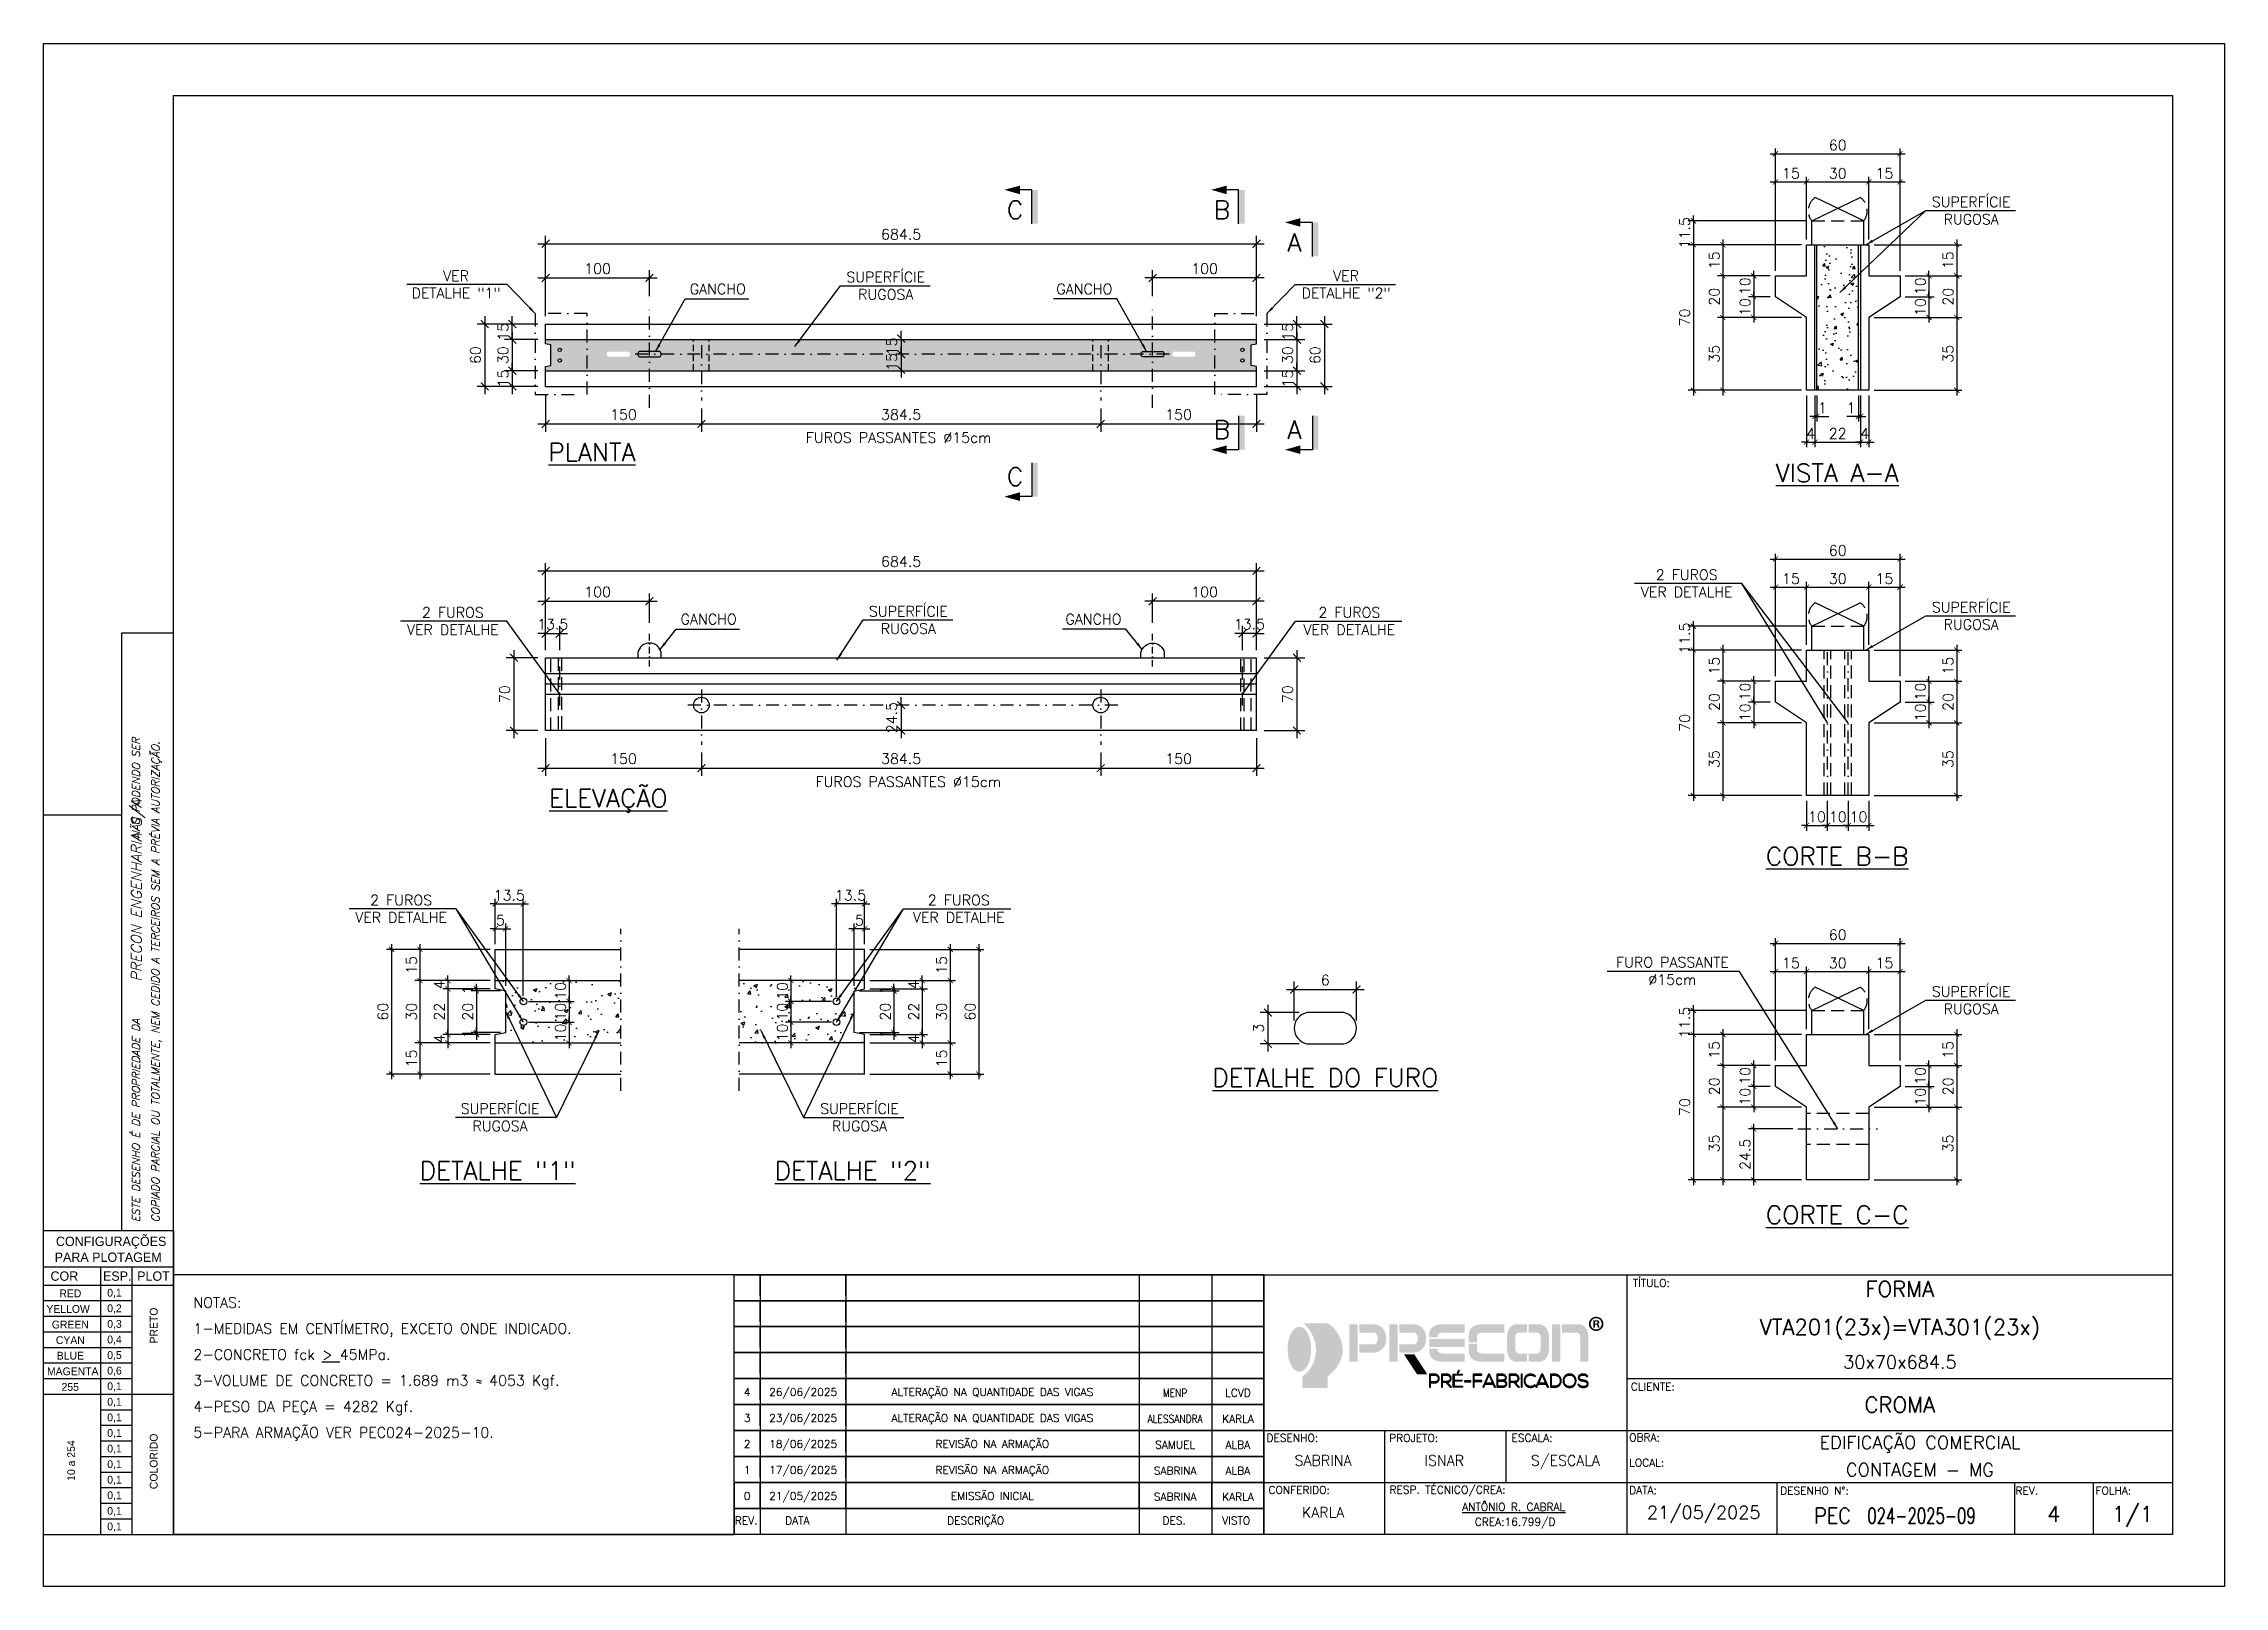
# Model space of a CAD drawing. Header units: centimetres. Extents: x 1658 to 6058, y 7962 to 9447.
# Drawn here: x 1658 to 3758, y 7962 to 9447 of the extents above; entities that cross this region are included whole.
import ezdxf
from ezdxf.enums import TextEntityAlignment as Align

# ---------------------------------------------------------------- set-up
doc = ezdxf.new("R2010")
doc.units = ezdxf.units.CM
doc.header["$LTSCALE"] = 50
doc.header["$MEASUREMENT"] = 0
doc.set_wipeout_variables(frame=1)
doc.header["$PDMODE"] = 67
doc.linetypes.add('DASHDOT', pattern=[1, 0.5, -0.25, 0, -0.25])
doc.linetypes.add('HIDDEN', pattern=[0.375, 0.25, -0.125])
for name, color, linetype in [('COTAS-PRECON', 1, 'Continuous'), ('FORMATO-PRECON', 2, 'Continuous'), ('HACHURAS-PRECON', 1, 'Continuous'), ('IND- CORTE-PRECON', 4, 'Continuous'), ('LINHA CENTRO-PRECON', 1, 'DASHDOT'), ('LINHA TRACEJADO-PRECON', 1, 'HIDDEN'), ('LINHA-01-PRECON', 1, 'Continuous'), ('LINHA-02-PRECON', 2, 'Continuous'), ('LINHA-03-PRECON', 3, 'Continuous'), ('LINHA-04-PRECON', 4, 'Continuous'), ('LINHA-05-PRECON', 5, 'Continuous')]:
    doc.layers.add(name, color=color, linetype=linetype)
doc.styles.add('Acon_List_ObliqueAngle', font='ROMANS.SHX')
doc.styles.add('PRECON-ROMANS', font='romans.shx')
doc.styles.add('R060', font='ACENT.shx', dxfattribs={"height": 75})
doc.styles.add('R60', font='ROMANS.shx', dxfattribs={"height": 2})
doc.styles.add('ROMANS', font='ROMANS.SHX', dxfattribs={"oblique": 15, "height": 3})
doc.styles.get("Standard").update_dxf_attribs({"font": 'romans.shx'})
doc.linetypes.add('ZIGZAG', pattern='A,0.0001,-0.2,[131,ltypeshp.shx,S=0.2,R=0,X=-0.2,Y=0],-0.4,[131,ltypeshp.shx,S=0.2,R=180,X=0.2,Y=0],-0.2', length=0.8001)
doc.dimstyles.new('ESC50-25', dxfattribs={"dimscale": 50, "dimtxt": 0.2, "dimasz": 0.1, "dimexe": 0.1, "dimexo": 0.1, "dimgap": 0.065, "dimtad": 1, "dimdec": 1, "dimlfac": 0.5, "dimzin": 12, "dimdsep": 46, "dimtxsty": 'Standard', "dimblk": 'ARCHTICK', "dimcen": 0.09, "dimdle": 0.1, "dimclrd": 256, "dimclre": 256, "dimclrt": 2, "dimaunit": 1, "dimazin": 0, "dimtfac": 1, "dimtdec": 1, "dimtix": 1, "dimtmove": 1, "dimatfit": 3, "dimfxl": 1, "dimtolj": 1, "dimtzin": 0, "dimlwd": -1, "dimlwe": -1, "dimarcsym": 0})
doc.dimstyles.new('ESC50-50', dxfattribs={"dimscale": 50, "dimtxt": 0.2, "dimasz": 0.15, "dimexe": 0.15, "dimexo": 0.15, "dimgap": 0.08, "dimtad": 1, "dimdec": 1, "dimzin": 12, "dimdsep": 46, "dimtxsty": 'Standard', "dimblk": 'ARCHTICK', "dimcen": 0.09, "dimdle": 0.15, "dimclrd": 256, "dimclre": 256, "dimclrt": 2, "dimazin": 3, "dimtfac": 1, "dimtdec": 1, "dimtix": 1, "dimtmove": 2, "dimatfit": 2, "dimfxl": 0.15, "dimtolj": 1, "dimtzin": 0, "dimarcsym": 0})
doc.dimstyles.new('ESC50-50 (10x)', dxfattribs={"dimscale": 50, "dimtxt": 0.2, "dimasz": 0.15, "dimexe": 0.15, "dimexo": 0.15, "dimgap": 0.08, "dimtad": 1, "dimlfac": 0.1, "dimzin": 12, "dimdsep": 46, "dimtxsty": 'Standard', "dimblk": 'ARCHTICK', "dimcen": 0.09, "dimdle": 0.15, "dimclrd": 256, "dimclre": 256, "dimclrt": 2, "dimazin": 3, "dimtfac": 1, "dimtix": 1, "dimtmove": 0, "dimatfit": 2, "dimfxl": 0.15, "dimtolj": 1, "dimtzin": 0, "dimarcsym": 0})

msp = doc.modelspace()

# ---------------------------------------------------------------- texts
at = {"layer": 'LINHA-01-PRECON', "color": 2}
for s, insert, char_height, attachment_point in [('\\A1;SUPERFÍCIE\\PRUGOSA', (3514.52, 9286.758), 10, 5), ('\\A1;VER\\PDETALHE "1"', (2055.546, 9215.652), 10, 5), ('\\A1;SUPERFÍCIE\\PRUGOSA', (2469.327, 9214.431), 10, 5), ('\\A1;VER\\PDETALHE "2"', (2912.575, 9215.652), 10, 5), ('\\A1;GANCHO', (2307.558, 9211.288), 10, 5), ('\\A1;GANCHO', (2660.562, 9211.288), 10, 5), ('\\A1;FUROS PASSANTES %%C15cm', (2481.719, 9068.286), 10, 5), ('\\A1;{\\L\\C4;PLANTA}', (2186.394, 9054.273), 17.5, 5), ('\\A1;{\\L\\C4;VISTA A-A}', (3385.543, 9034.273), 17.5, 5), ('\\A1;2 FUROS\\PVER DETALHE', (3240.601, 8927.893), 10, 5), ('\\A1;2 FUROS\\PVER DETALHE', (2052.405, 8891.613), 10, 5), ('\\A1;SUPERFÍCIE\\PRUGOSA', (2491.065, 8892.71), 10, 5), ('\\A1;2 FUROS\\PVER DETALHE', (2915.715, 8891.613), 10, 5), ('\\A1;SUPERFÍCIE\\PRUGOSA', (3514.52, 8896.646), 10, 5), ('\\A1;GANCHO', (2298.786, 8893.512), 10, 5), ('\\A1;GANCHO', (2669.334, 8893.512), 10, 5), ('\\A1;FUROS PASSANTES %%C15cm', (2491.065, 8736.998), 10, 5), ('\\A1;{\\L\\C4;ELEVAÇÃO}', (2202.227, 8718.662), 17.5, 5), ('\\A1;{\\L\\C4;CORTE B-B}', (3385.543, 8665.287), 17.5, 5), ('\\A1;2 FUROS\\PVER DETALHE', (2002.609, 8614.733), 10, 5), ('\\A1;2 FUROS\\PVER DETALHE', (2539.619, 8614.733), 10, 5), ('\\A1;FURO PASSANTE\\P%%C15cm', (3226.811, 8554.871), 10, 5), ('\\A1;SUPERFÍCIE\\PRUGOSA', (3514.52, 8526.655), 10, 5), ('\\A1;{\\L\\C4;DETALHE DO FURO}', (2892.576, 8452.154), 17.5, 5), ('\\A1;SUPERFÍCIE\\PRUGOSA', (2097.911, 8413.944), 10, 5), ('\\A1;SUPERFÍCIE\\PRUGOSA', (2444.025, 8413.944), 10, 5), ('\\A1;{\\L\\C4;DETALHE "1"}', (2095.641, 8362.587), 17.5, 5), ('\\A1;{\\L\\C4;DETALHE "2"}', (2437.473, 8362.587), 17.5, 5), ('\\A1;{\\L\\C4;CORTE C-C}', (3385.543, 8320.086), 17.5, 5), ('\\pxsm1.5;{\\A1;\\C3;NOTAS:\\P\\C2;1-MEDIDAS EM CENTÍMETRO, EXCETO ONDE INDICADO.\\P\\H1.000001x;2-CONCRETO fck \\L>\\l 45MPa.\\P3-VOLUME DE CONCRETO = 1.689 m3 \\fISOCPEUR|b0|i0|c0|p34;≈ \\Fromans.shx|c0;4053 Kgf.\\P\\H0.999999x;4-PESO DA PEÇA = 4282 Kgf.\\P5-PARA ARMAÇÃO VER PEC024-2025-10.}', (1802.545, 8240.641), 10, 1)]:
    msp.add_mtext(s, dxfattribs=dict(at, insert=insert, char_height=char_height, attachment_point=attachment_point))

# ---------------------------------------------------------------- blocks, each defined once
blk = doc.blocks.new('REV-A3-V')
at = {"layer": 'FORMATO-PRECON', "color": 1}
for p, q in [((780, 50), (780, 9.1)), ((920, 50), (920, 9.1))]:
    blk.add_line(p, q, dxfattribs=at)
for points in [[(1020, 50), (0, 50)], [(50, 9.1), (50, 50)], [(50, 50), (50, 0)], [(215, 9.1), (215, 50)], [(215, 50), (215, 0)], [(780, 50), (780, 0)], [(920, 50), (920, 0)]]:
    blk.add_lwpolyline(points, dxfattribs=at)
blk.add_lwpolyline([(1020, 0), (0, 0), (0, 50), (1020, 50)], close=True, dxfattribs=at)
at = {"layer": 'FORMATO-PRECON', "color": 2, "style": 'PRECON-ROMANS', "flags": 12}
for p in [(24.8, 24), (132.8, 24), (497.2, 24)]:
    blk.add_attdef('X', text='', height=15, dxfattribs=at).set_placement(p, align=Align.MIDDLE_CENTER)
at = {"layer": 'FORMATO-PRECON', "style": 'PRECON-ROMANS', "flags": 12}
for p in [(849.1, 22.6), (970, 22.6)]:
    blk.add_attdef('X', text='', height=15, dxfattribs=at).set_placement(p, align=Align.MIDDLE_CENTER)
blk = doc.blocks.new('A$C6E105C5C')
at = {"layer": 'FORMATO-PRECON', "color": 6}
for q in [(1020, 50), (0, 0)]:
    blk.add_line((0, 50), q, dxfattribs=at)
at = {"layer": 'FORMATO-PRECON', "color": 3}
blk.add_lwpolyline([(0, 50), (1020, 50), (1020, 0), (0, 0)], close=True, dxfattribs=at)
at = {"layer": 'FORMATO-PRECON', "color": 1}
for points in [[(50, 50), (50, 0)], [(215, 50), (215, 0)], [(780, 50), (780, 0)], [(920, 50), (920, 0)]]:
    blk.add_lwpolyline(points, dxfattribs=at)
at = {"layer": 'FORMATO-PRECON', "style": 'ROMANS'}
for s, p in [('REV.', (1.3, 19.2)), ('DATA', (98.1, 19.2)), ('DESCRIÇÃO', (410.2, 19.2)), ('DES.', (824.6, 19.2)), ('VISTO', (940, 19.2))]:
    blk.add_text(s, height=15, dxfattribs=at).set_placement(p)
blk = doc.blocks.new('A$C0AF02B9D')
at = {"layer": 'FORMATO-PRECON', "color": 1}
for p, q in [((0, 585), (250, 585)), ((0, 0), (0, 585)), ((250, 585), (250, 0)), ((0, 480), (250, 480)), ((0, 450), (170.7, 450)), ((0, 420), (170.7, 420)), ((0, 390), (170.7, 390)), ((0, 360), (170.7, 360)), ((0, 330), (170.7, 330)), ((0, 300), (170.7, 300)), ((110.1, 240), (170.7, 240)), ((110.1, 210), (170.7, 210)), ((110.1, 180), (170.7, 180)), ((110.1, 150), (170.7, 150)), ((110.1, 150), (170.7, 150)), ((110.1, 120), (170.7, 120)), ((110.1, 120), (170.7, 120)), ((110.1, 90), (170.7, 90)), ((110.1, 90), (170.7, 90)), ((110.1, 60), (170.7, 60)), ((110.1, 60), (170.7, 60)), ((110.1, 30), (170.7, 30)), ((110.1, 30), (170.7, 30)), ((0, 0), (250, 0)), ((110.1, 0), (170.7, 0)), ((110.1, 0), (170.7, 0)), ((110.1, 0), (170.7, 0))]:
    blk.add_line(p, q, dxfattribs=at)
at = {"layer": 'FORMATO-PRECON'}
for p, q in [((0, 515), (250, 515)), ((110.1, 0), (110.1, 515)), ((170.7, 0), (170.7, 515)), ((0, 270), (250, 270))]:
    blk.add_line(p, q, dxfattribs=at)
at = {"layer": 'FORMATO-PRECON', "style": 'R060'}
for s, p in [('CONFIGURAÇÕES ', (133.4, 563.9)), ('COR', (40, 497.3)), ('PARA PLOTAGEM', (124.3, 533.7)), ('ESP.', (141.8, 497.3)), ('PLOT', (211.6, 497.3))]:
    blk.add_text(s, height=18, dxfattribs=at).set_placement(p, align=Align.MIDDLE)
at = {"layer": 'FORMATO-PRECON', "color": 1, "style": 'R060'}
for s, p in [('RED', (51.5, 464)), ('0,1', (136.5, 464)), ('YELLOW', (47.2, 434)), ('0,2', (136.5, 434)), ('GREEN', (51.5, 404)), ('CYAN', (51.5, 374)), ('0,3', (136.5, 404)), ('0,4', (136.5, 374)), ('BLUE', (51.5, 344)), ('0,5', (136.5, 344)), ('MAGENTA', (56.1, 314)), ('0,6', (136.5, 314)), ('255', (51.3, 284)), ('0,1', (136.5, 284)), ('0,1', (136.5, 254)), ('0,1', (136.5, 224)), ('0,1', (136.5, 194)), ('0,1', (136.5, 164)), ('0,1', (136.5, 134)), ('0,1', (136.5, 104)), ('0,1', (136.5, 74)), ('0,1', (136.5, 44)), ('0,1', (136.5, 14))]:
    blk.add_text(s, height=15, dxfattribs=at).set_placement(p, align=Align.MIDDLE)
for s, p in [('PRETO', (212, 402.1)), ('10 a 254', (53, 142.2)), ('COLORIDO', (212, 140.6))]:
    blk.add_text(s, height=15, rotation=90, dxfattribs=at).set_placement(p, align=Align.MIDDLE)
blk = doc.blocks.new('A$C432D58B7')
at = {"layer": 'LINHA-01-PRECON'}
blk.add_blockref('A$C0AF02B9D', (0, 0), dxfattribs=at)
blk = doc.blocks.new('A$C550964AD')
at = {"layer": 'LINHA-01-PRECON'}
blk.add_blockref('A$C432D58B7', (0, 0), dxfattribs=at)
blk = doc.blocks.new('A$C12EB5E76')
at = {"layer": 'FORMATO-PRECON', "color": 6}
blk.add_line((35.3, 3089.3), (35.3, 1939.3), dxfattribs=at)
at = {"layer": 'FORMATO-PRECON'}
for points in [[(-114.7, 1254.3), (-114.7, 4224.3), (4085.3, 4224.3), (4085.3, 1254.3)], [(135.3, 1939.3), (135.3, 3089.3), (35.3, 3089.3), (35.3, 1939.3)]]:
    blk.add_lwpolyline(points, close=True, dxfattribs=at)
at = {"layer": 'FORMATO-PRECON', "color": 6}
blk.add_lwpolyline([(135.3, 1354.3), (135.3, 4124.3), (3985.3, 4124.3), (3985.3, 1354.3)], close=True, dxfattribs=at)
at = {"layer": 'FORMATO-PRECON'}
blk.add_lwpolyline([(-114.7, 2739.3), (35.3, 2739.3)], dxfattribs=at)
at = {"layer": 'LINHA-05-PRECON'}
blk.add_blockref('A$C550964AD', (-114.7, 1354.3), dxfattribs=at)
at = {"layer": 'FORMATO-PRECON', "style": 'ROMANS', "oblique": 15}
for s, p in [('ESTE DESENHO É DE PROPRIEDADE DA                            NÃO PODENDO SER', (70.9, 1955.1)), ('COPIADO PARCIAL OU TOTALMENTE, NEM CEDIDO A TERCEIROS SEM A PRÉVIA AUTORIZAÇÃO.', (108.3, 1955.1))]:
    blk.add_text(s, height=15, rotation=90, dxfattribs=at).set_placement(p)
at = {"layer": 'FORMATO-PRECON', "color": 3, "style": 'ROMANS', "oblique": 15}
blk.add_text('PRECON ENGENHARIA S/A', height=20, rotation=90, dxfattribs=at).set_placement((74, 2418.3))
blk = doc.blocks.new('OLD')
at = {"color": 2}
for p, q in [((0, 1), (8, 1)), ((0, 0), (0, 1)), ((0, 1), (8, 1)), ((1, 1), (1, 0)), ((2, 1), (2, 0)), ((4, 1), (4, 0)), ((5, 1), (5, 0)), ((6, 1), (6, 0)), ((8, 1), (8, 0)), ((0, 0), (8, 0))]:
    blk.add_line(p, q, dxfattribs=at)
for s, p in [('POS.', (1, 0)), ('AÇO', (2, 0)), ('Ø ', (3, 0)), ('QUANT', (5, 0)), ('UNIT.', (6, 0)), ('TOT.(m)', (8, 0))]:
    blk.add_text(s, height=0.2, dxfattribs=at).set_placement(p, align=Align.MIDDLE_RIGHT)
at = {"color": 4}
blk.add_text('LISTA DE FERROS', height=0.325, dxfattribs=at).set_placement((4, 1), align=Align.MIDDLE_CENTER)
blk = doc.blocks.new('AconListBlock_brStd1')
at = {"color": 0}
for p, q in [((0, 1), (7.5, 1)), ((0, 1), (0, 0)), ((0, 0), (7.5, 0)), ((1.5, 1), (1.5, 0)), ((3, 1), (3, 0)), ((4.5, 1), (4.5, 0)), ((6, 1), (6, 0)), ((7.5, 1), (7.5, 0)), ((7.5, 1), (9, 1)), ((7.5, 0), (9, 0)), ((9, 1), (9, 0))]:
    blk.add_line(p, q, dxfattribs=at)
at = {"color": 0, "style": 'Acon_List_ObliqueAngle', "oblique": 15}
blk.add_text('Lista de Barras (continuação)', height=0.22, dxfattribs=at).set_placement((0.2, 1.2), align=Align.BOTTOM_LEFT)
for s, p in [('Pos.', (0.75, 0.5)), ('Aço', (2.25, 0.5)), ('Diam.', (3.75, 0.75)), ('(mm)', (3.75, 0.25)), ('Quant.', (5.25, 0.5)), ('C. Unit.', (6.75, 0.75)), ('(cm)', (6.75, 0.25)), ('C. Total', (8.25, 0.75)), ('(m)', (8.25, 0.25))]:
    blk.add_text(s, height=0.2, dxfattribs=at).set_placement(p, align=Align.MIDDLE_CENTER)
blk = doc.blocks.new('AconListBlock_brStd2')
at = {"color": 2}
for p, q in [((0, 1), (8, 1)), ((0, 0), (0, 1)), ((0, 1), (8, 1)), ((0, 0), (8, 0)), ((2, 1), (2, 0)), ((3, 1), (3, 0)), ((5, 1), (5, 0)), ((6, 1), (6, 0)), ((8, 1), (8, 0))]:
    blk.add_line(p, q, dxfattribs=at)
blk.add_text('TIPO', height=0.2, dxfattribs=at).set_placement((0, 0), align=Align.MIDDLE_LEFT)
at = {"color": 4}
blk.add_text('RESUMO DE AÇO', height=0.325, dxfattribs=at).set_placement((4, 1), align=Align.MIDDLE_CENTER)
at = {"color": 2}
for s, p in [('Ø ', (3, 0)), ('COMP.(m)', (5, 0)), ('Kg/m', (6, 0)), ('PESO(kg)', (8, 0))]:
    blk.add_text(s, height=0.2, dxfattribs=at).set_placement(p, align=Align.MIDDLE_RIGHT)
blk = doc.blocks.new('AconListBlock_brStd3')
at = {"color": 0}
for p, q in [((0, 1), (8, 1)), ((0, 1), (0, 0)), ((0, 0), (8, 0)), ((6, 1), (6, 0)), ((8, 1), (8, 0))]:
    blk.add_line(p, q, dxfattribs=at)
at = {"color": 0, "style": 'Acon_List_ObliqueAngle', "oblique": 15}
blk.add_text('Massa Total (kg)', height=0.183, dxfattribs=at).set_placement((5, 0), align=Align.MIDDLE_CENTER)
blk = doc.blocks.new('O1')
h = blk.add_hatch(color=256)
edge = h.paths.add_edge_path()
edge.add_arc((0, 0), 0.5, 0, 360)
blk.add_circle((0, 0), 0.5)
blk = doc.blocks.new('O2')
blk.add_lwpolyline([(0, 0), (0, 0), (0, 0), (0, 0), (0, 0), (0, 0), (0, 0), (0, 0), (0, 0), (0, 0), (0, 0), (0, 0), (0, 0), (0, 0), (0, 0), (0, 0), (0, 0), (0, 0)], close=True)
blk = doc.blocks.new('BLOCOS AUTOCON')
for name, p in [('AconListBlock_brStd1', (0, 0)), ('OLD', (0, 0)), ('AconListBlock_brStd2', (0, 0)), ('AconListBlock_brStd3', (0, 0)), ('O1', (1, 1))]:
    blk.add_blockref(name, p)
blk.add_blockref('O2', (2, 1))
blk = doc.blocks.new('IND-CORTE-')
at = {"layer": 'IND- CORTE-PRECON', "color": 1}
for p, q in [((-11.2, 63.5), (-33.6, 63.5)), ((-11.2, 0), (-11.2, 63.5))]:
    blk.add_line(p, q, dxfattribs=at)
for points in [[(-33.6, 71.5), (-62.5, 63.5), (-33.6, 55.4)], [(0, 0), (-11.2, 0), (0, 63.5), (-11.2, 63.5)]]:
    blk.add_solid(points, dxfattribs=at)
at = {"layer": 'IND- CORTE-PRECON', "linetype": 'Continuous', "style": 'ROMANS', "flags": 8}
blk.add_attdef('B', (-57.7, 9.1), '', height=35, dxfattribs=at)
blk = doc.blocks.new('_ArchTick')
at = {"color": 0, "linetype": 'ByBlock', "const_width": 0.15}
blk.add_lwpolyline([(-0.5, -0.5), (0.5, 0.5)], dxfattribs=at)
blk = doc.blocks.new('*D19')
at = {"layer": 'Defpoints', "color": 0, "transparency": 16777216}
for p in [(2241.8, 9221.9), (2141.8, 9177.6), (2241.8, 9196.9)]:
    blk.add_point(p, dxfattribs=at)
at = {"layer": 'LINHA-01-PRECON', "lineweight": -2, "transparency": 16777216}
for p, q in [((2134.3, 9221.9), (2249.3, 9221.9)), ((2141.8, 9185.1), (2141.8, 9229.4)), ((2241.8, 9204.4), (2241.8, 9229.4))]:
    blk.add_line(p, q, dxfattribs=at)
at = {"layer": 'LINHA-01-PRECON', "lineweight": -2, "transparency": 16777216, "xscale": 7.5, "yscale": 7.5, "zscale": 7.5, "rotation": 180}
blk.add_blockref('_ArchTick', (2141.8, 9221.9), dxfattribs=at)
at = {"layer": 'LINHA-01-PRECON', "lineweight": -2, "transparency": 16777216, "xscale": 7.5, "yscale": 7.5, "zscale": 7.5}
blk.add_blockref('_ArchTick', (2241.8, 9221.9), dxfattribs=at)
at = {"layer": 'LINHA-01-PRECON', "color": 2, "transparency": 16777216, "insert": (2191.8, 9230.9), "char_height": 10, "attachment_point": 5}
blk.add_mtext('\\A1;100', dxfattribs=at)
blk = doc.blocks.new('*D20')
at = {"layer": 'Defpoints', "color": 0, "transparency": 16777216}
for p in [(2922.6, 8537.1), (2862.6, 8499.8), (2922.6, 8499.8)]:
    blk.add_point(p, dxfattribs=at)
at = {"layer": 'LINHA-01-PRECON', "lineweight": -2, "transparency": 16777216}
for p, q in [((2855.1, 8537.1), (2930.1, 8537.1)), ((2862.6, 8507.3), (2862.6, 8544.6)), ((2922.6, 8507.3), (2922.6, 8544.6))]:
    blk.add_line(p, q, dxfattribs=at)
at = {"layer": 'LINHA-01-PRECON', "lineweight": -2, "transparency": 16777216, "xscale": 7.5, "yscale": 7.5, "zscale": 7.5, "rotation": 180}
blk.add_blockref('_ArchTick', (2862.6, 8537.1), dxfattribs=at)
at = {"layer": 'LINHA-01-PRECON', "lineweight": -2, "transparency": 16777216, "xscale": 7.5, "yscale": 7.5, "zscale": 7.5}
blk.add_blockref('_ArchTick', (2922.6, 8537.1), dxfattribs=at)
at = {"layer": 'LINHA-01-PRECON', "color": 2, "transparency": 16777216, "insert": (2892.6, 8546.1), "char_height": 10, "attachment_point": 5}
blk.add_mtext('\\A1;6', dxfattribs=at)
blk = doc.blocks.new('*D21')
at = {"layer": 'Defpoints', "color": 0, "transparency": 16777216}
for p in [(2875, 8514.8), (2837.3, 8484.8), (2875, 8484.8)]:
    blk.add_point(p, dxfattribs=at)
at = {"layer": 'LINHA-01-PRECON', "lineweight": -2, "transparency": 16777216}
for p, q in [((2867.5, 8514.8), (2829.8, 8514.8)), ((2837.3, 8522.3), (2837.3, 8477.3)), ((2867.5, 8484.8), (2829.8, 8484.8))]:
    blk.add_line(p, q, dxfattribs=at)
at = {"layer": 'LINHA-01-PRECON', "lineweight": -2, "transparency": 16777216, "xscale": 7.5, "yscale": 7.5, "zscale": 7.5}
for p, rotation in [((2837.3, 8514.8), 90), ((2837.3, 8484.8), 270)]:
    blk.add_blockref('_ArchTick', p, dxfattribs=dict(at, rotation=rotation))
at = {"layer": 'LINHA-01-PRECON', "color": 2, "transparency": 16777216, "insert": (2828.3, 8499.8), "char_height": 10, "attachment_point": 5, "rotation": 90}
blk.add_mtext('\\A1;3', dxfattribs=at)
blk = doc.blocks.new('CARIMBO')
at = {"linetype": 'Continuous', "true_color": 0x575854}
for points in [[(-1681.5, 399.6), (-1680.9, 399.6), (-1680.3, 399.6), (-1679.7, 399.5), (-1679.2, 399.4), (-1678.6, 399.3), (-1678, 399.1), (-1677.5, 399), (-1676.9, 398.7), (-1676.4, 398.5), (-1675.8, 398.3), (-1675.3, 398), (-1674.7, 397.7), (-1674.2, 397.3), (-1673.7, 397), (-1673.2, 396.6), (-1672.6, 396.2), (-1672.1, 395.8), (-1671.7, 395.3), (-1671.1, 394.9), (-1670.6, 394.4), (-1670.2, 393.9), (-1669.7, 393.4), (-1669.3, 392.8), (-1668.8, 392.2), (-1668.3, 391.7), (-1667.9, 391), (-1667.4, 390.4), (-1667, 389.7), (-1666.6, 389.1), (-1666.2, 388.4), (-1665.8, 387.7), (-1665.5, 387), (-1665.1, 386.2), (-1664.7, 385.5), (-1664.3, 384.7), (-1664, 383.9), (-1663.6, 383.1), (-1663.3, 382.3), (-1663, 381.4), (-1662.7, 380.5), (-1662.4, 379.7), (-1662.1, 378.8), (-1661.8, 377.9), (-1661.5, 377), (-1661.3, 376), (-1661, 375.2), (-1660.8, 374.2), (-1660.6, 373.2), (-1660.4, 372.2), (-1660.1, 371.3), (-1660, 370.2), (-1659.8, 369.2), (-1659.7, 368.2), (-1659.5, 367.2), (-1659.4, 366.2), (-1659.3, 365.1), (-1659.1, 364), (-1659.1, 363), (-1659, 361.9), (-1658.9, 360.8), (-1658.9, 359.8), (-1658.9, 358.7), (-1658.8, 357.5), (-1658.8, 356.4), (-1658.8, 355.3), (-1658.9, 354.2), (-1658.9, 353.1), (-1658.9, 352), (-1659, 350.9), (-1659.1, 349.9), (-1659.1, 348.8), (-1659.3, 347.7), (-1659.4, 346.7), (-1659.5, 345.6), (-1659.7, 344.6), (-1659.8, 343.6), (-1660, 342.6), (-1660.1, 341.5), (-1660.4, 340.6), (-1660.6, 339.6), (-1660.8, 338.6), (-1661, 337.7), (-1661.3, 336.8), (-1661.5, 335.8), (-1661.8, 334.9), (-1662.1, 334), (-1662.4, 333.2), (-1662.7, 332.3), (-1663, 331.4), (-1663.3, 330.6), (-1663.6, 329.7), (-1664, 328.9), (-1664.3, 328.1), (-1664.7, 327.4), (-1665.1, 326.6), (-1665.5, 325.9), (-1665.8, 325.1), (-1666.2, 324.4), (-1666.6, 323.7), (-1667, 323.1), (-1667.4, 322.5), (-1667.9, 321.8), (-1668.3, 321.2), (-1668.8, 320.6), (-1669.3, 320), (-1669.7, 319.5), (-1670.2, 318.9), (-1670.6, 318.4), (-1671.1, 318), (-1671.7, 317.5), (-1672.1, 317), (-1672.6, 316.6), (-1673.2, 316.2), (-1673.7, 315.8), (-1674.2, 315.5), (-1674.7, 315.2), (-1675.3, 314.8), (-1675.8, 314.5), (-1676.4, 314.3), (-1676.9, 314.1), (-1677.5, 313.9), (-1678, 313.7), (-1678.6, 313.6), (-1679.2, 313.5), (-1679.7, 313.3), (-1680.3, 313.3), (-1680.9, 313.3), (-1681.5, 313.2), (-1682.1, 313.3), (-1682.6, 313.3), (-1683.3, 313.3), (-1683.8, 313.5), (-1684.4, 313.6), (-1685, 313.7), (-1685.5, 313.9), (-1686.1, 314.1), (-1686.6, 314.3), (-1687.1, 314.5), (-1687.7, 314.8), (-1688.2, 315.2), (-1688.8, 315.5), (-1689.3, 315.8), (-1689.8, 316.2), (-1690.4, 316.6), (-1690.8, 317), (-1691.3, 317.5), (-1691.9, 318), (-1692.3, 318.4), (-1692.8, 318.9), (-1693.3, 319.5), (-1693.7, 320), (-1694.2, 320.6), (-1694.6, 321.2), (-1695.1, 321.8), (-1695.5, 322.5), (-1695.9, 323.1), (-1696.4, 323.7), (-1696.8, 324.4), (-1697.2, 325.1), (-1697.5, 325.9), (-1697.9, 326.6), (-1698.3, 327.4), (-1698.7, 328.1), (-1699, 328.9), (-1699.4, 329.7), (-1699.7, 330.6), (-1700, 331.4), (-1700.3, 332.3), (-1700.6, 333.2), (-1700.9, 334), (-1701.2, 334.9), (-1701.5, 335.8), (-1701.7, 336.8), (-1701.9, 337.7), (-1702.1, 338.6), (-1702.4, 339.6), (-1702.6, 340.6), (-1702.8, 341.5), (-1703, 342.6), (-1703.2, 343.6), (-1703.3, 344.6), (-1703.4, 345.6), (-1703.6, 346.7), (-1703.7, 347.7), (-1703.9, 348.8), (-1703.9, 349.9), (-1704, 350.9), (-1704.1, 352), (-1704.1, 353.1), (-1704.1, 354.2), (-1704.2, 355.3), (-1704.2, 356.4), (-1704.2, 357.5), (-1704.1, 358.7), (-1704.1, 359.8), (-1704.1, 360.8), (-1704, 361.9), (-1703.9, 363), (-1703.9, 364), (-1703.7, 365.1), (-1703.6, 366.2), (-1703.4, 367.2), (-1703.3, 368.2), (-1703.2, 369.2), (-1703, 370.2), (-1702.8, 371.3), (-1702.6, 372.2), (-1702.4, 373.2), (-1702.1, 374.2), (-1701.9, 375.2), (-1701.7, 376), (-1701.5, 377), (-1701.2, 377.9), (-1700.9, 378.8), (-1700.6, 379.7), (-1700.3, 380.5), (-1700, 381.4), (-1699.7, 382.3), (-1699.4, 383.1), (-1699, 383.9), (-1698.7, 384.7), (-1698.3, 385.5), (-1697.9, 386.2), (-1697.5, 387), (-1697.2, 387.7), (-1696.8, 388.4), (-1696.4, 389.1), (-1695.9, 389.7), (-1695.5, 390.4), (-1695.1, 391), (-1694.6, 391.7), (-1694.2, 392.2), (-1693.7, 392.8), (-1693.3, 393.4), (-1692.8, 393.9), (-1692.3, 394.4), (-1691.9, 394.9), (-1691.3, 395.3), (-1690.8, 395.8), (-1690.4, 396.2), (-1689.8, 396.6), (-1689.3, 397), (-1688.8, 397.3), (-1688.2, 397.7), (-1687.7, 398), (-1687.1, 398.3), (-1686.6, 398.5), (-1686.1, 398.7), (-1685.5, 399), (-1685, 399.1), (-1684.4, 399.3), (-1683.8, 399.4), (-1683.3, 399.5), (-1682.6, 399.6), (-1682.1, 399.6)], [(-1673, 406.2), (-1627.6, 406.2), (-1626.9, 406), (-1626.1, 405.6), (-1625.3, 405.3), (-1624.5, 404.8), (-1623.6, 404.3), (-1622.8, 403.8), (-1621.8, 403.1), (-1620.9, 402.4), (-1620, 401.7), (-1619, 400.9), (-1618.1, 400), (-1617.1, 399.1), (-1616.1, 398.1), (-1615.1, 397), (-1614.2, 396), (-1613.2, 394.8), (-1612.2, 393.6), (-1611.3, 392.3), (-1610.3, 391), (-1609.4, 389.7), (-1608.5, 388.3), (-1607.6, 386.9), (-1606.7, 385.5), (-1605.9, 383.9), (-1605.1, 382.4), (-1604.2, 380.8), (-1603.5, 379.1), (-1602.8, 377.5), (-1602.1, 375.8), (-1601.5, 374), (-1600.9, 372.2), (-1600.4, 370.5), (-1599.9, 368.6), (-1599.5, 366.8), (-1599.1, 364.9), (-1598.8, 363), (-1598.6, 361), (-1598.4, 359.1), (-1598.3, 357.1), (-1598.3, 355), (-1598.3, 353.1), (-1598.4, 351), (-1598.6, 348.9), (-1599, 346.9), (-1599.3, 344.7), (-1599.8, 342.7), (-1600.4, 340.6), (-1601, 338.4), (-1601.9, 336.3), (-1602.7, 334.2), (-1603.6, 332), (-1604.7, 329.9), (-1605.9, 327.7), (-1607.2, 325.5), (-1608.7, 323.4), (-1610.2, 321.2), (-1611.9, 319), (-1613.6, 316.9), (-1615.6, 314.8), (-1617.6, 312.6), (-1619.8, 310.5), (-1622.1, 308.3), (-1624.6, 306.2), (-1627.1, 304.1), (-1627.2, 282.2), (-1675.8, 282.2), (-1675.8, 304.9), (-1674.9, 305.3), (-1674.1, 305.8), (-1673.2, 306.4), (-1672.3, 307), (-1671.4, 307.6), (-1670.5, 308.3), (-1669.6, 309.1), (-1668.7, 309.9), (-1667.8, 310.7), (-1666.9, 311.7), (-1665.9, 312.6), (-1665.1, 313.7), (-1664.2, 314.7), (-1663.3, 315.8), (-1662.4, 316.9), (-1661.5, 318.2), (-1660.7, 319.4), (-1659.9, 320.7), (-1659.1, 322), (-1658.2, 323.3), (-1657.5, 324.8), (-1656.7, 326.2), (-1656.1, 327.6), (-1655.3, 329.1), (-1654.7, 330.7), (-1654.1, 332.3), (-1653.5, 333.9), (-1652.9, 335.5), (-1652.4, 337.2), (-1651.9, 338.9), (-1651.5, 340.6), (-1651.1, 342.4), (-1650.7, 344.1), (-1650.5, 346), (-1650.2, 347.7), (-1650, 349.7), (-1649.9, 351.5), (-1649.7, 353.4), (-1649.7, 355.3), (-1649.7, 357.2), (-1649.9, 359.2), (-1650, 361.1), (-1650.2, 363.1), (-1650.5, 365.1), (-1650.8, 367.1), (-1651.2, 369.1), (-1651.8, 371.1), (-1652.3, 373.2), (-1652.9, 375.2), (-1653.7, 377.3), (-1654.5, 379.3), (-1655.4, 381.4), (-1656.3, 383.5), (-1657.4, 385.5), (-1658.5, 387.6), (-1659.7, 389.7), (-1661, 391.7), (-1662.5, 393.8), (-1664, 395.9), (-1665.6, 397.9), (-1667.3, 400), (-1669.1, 402.1), (-1671.1, 404.1)], [(-1367.6, 285.2), (-1383.2, 285.2), (-1383.2, 295), (-1368.7, 295), (-1368.7, 296.7), (-1383.2, 296.7), (-1383.2, 306.5), (-1368, 306.5), (-1368, 308.3), (-1385, 308.3), (-1385, 283.3), (-1367.6, 283.3)], [(-1372.8, 315.5), (-1375, 315.5), (-1377.7, 311.2), (-1377.7, 311.1), (-1376, 311.1)], [(-1351.2, 295.5), (-1363.6, 295.5), (-1363.6, 293.6), (-1351.2, 293.6)], [(-1330.4, 296.4), (-1344.6, 296.4), (-1344.6, 306.4), (-1329.9, 306.4), (-1329.9, 308.3), (-1346.5, 308.3), (-1346.5, 283.3), (-1344.6, 283.3), (-1344.6, 294.6), (-1330.4, 294.6)], [(-1252.7, 308.3), (-1254.6, 308.3), (-1254.6, 283.3), (-1252.7, 283.3)], [(-1246.6, 297.9), (-1246.6, 298.2), (-1246.5, 298.5), (-1246.4, 298.7), (-1246.4, 299), (-1246.3, 299.2), (-1246.2, 299.5), (-1246.1, 299.7), (-1246, 300.2), (-1245.9, 300.5), (-1245.8, 300.7), (-1245.7, 301), (-1245.6, 301.2), (-1245.5, 301.5), (-1245.3, 301.7), (-1245.3, 301.9), (-1245.1, 302.1), (-1244.9, 302.5), (-1244.6, 302.7), (-1244.5, 303), (-1244.4, 303.2), (-1244.2, 303.4), (-1244, 303.6), (-1243.8, 303.7), (-1243.7, 303.9), (-1243.5, 304.1), (-1243.3, 304.2), (-1243.1, 304.5), (-1242.9, 304.6), (-1242.7, 304.7), (-1242.5, 304.9), (-1242.3, 305.1), (-1242.1, 305.2), (-1241.9, 305.3), (-1241.6, 305.5), (-1241.4, 305.6), (-1241.1, 305.7), (-1240.9, 305.8), (-1240.6, 306), (-1240.4, 306.1), (-1240.1, 306.2), (-1239.8, 306.2), (-1239.5, 306.4), (-1239.3, 306.4), (-1239, 306.5), (-1238.7, 306.6), (-1238.4, 306.6), (-1238.1, 306.7), (-1237.8, 306.7), (-1237.5, 306.8), (-1237.2, 306.8), (-1236.9, 306.8), (-1236.5, 306.8), (-1236.2, 306.8), (-1235.9, 306.8), (-1235.6, 306.8), (-1235.4, 306.8), (-1235.1, 306.8), (-1234.8, 306.8), (-1234.6, 306.8), (-1234.4, 306.8), (-1234.1, 306.7), (-1233.8, 306.6), (-1233.5, 306.6), (-1233.3, 306.6), (-1233.1, 306.5), (-1232.8, 306.4), (-1232.5, 306.4), (-1232.3, 306.2), (-1232, 306.2), (-1231.8, 306.1), (-1231.6, 306), (-1231.3, 305.9), (-1231.1, 305.7), (-1230.8, 305.6), (-1230.6, 305.5), (-1230.3, 305.3), (-1230.1, 305.2), (-1229.9, 305.1), (-1229.5, 304.9), (-1229.2, 304.6), (-1229, 304.5), (-1228.8, 304.2), (-1228.6, 304), (-1228.4, 303.9), (-1228.2, 303.7), (-1226.9, 304.8), (-1227.1, 305.1), (-1227.3, 305.3), (-1227.6, 305.5), (-1227.9, 305.7), (-1228.1, 305.9), (-1228.4, 306.1), (-1228.6, 306.3), (-1228.9, 306.4), (-1229.2, 306.6), (-1229.4, 306.8), (-1229.7, 307), (-1230, 307.1), (-1230.3, 307.2), (-1230.5, 307.4), (-1230.8, 307.5), (-1231.1, 307.7), (-1231.4, 307.7), (-1231.7, 307.9), (-1232, 307.9), (-1232.2, 308.1), (-1232.6, 308.1), (-1232.9, 308.2), (-1233.1, 308.3), (-1233.5, 308.3), (-1233.7, 308.4), (-1234.1, 308.4), (-1234.4, 308.5), (-1234.7, 308.5), (-1235, 308.5), (-1235.3, 308.5), (-1235.6, 308.5), (-1235.9, 308.5), (-1236.3, 308.5), (-1236.7, 308.5), (-1237.1, 308.5), (-1237.4, 308.5), (-1237.8, 308.5), (-1238.2, 308.4), (-1238.5, 308.3), (-1238.9, 308.3), (-1239.2, 308.2), (-1239.5, 308.1), (-1239.9, 308.1), (-1240.2, 307.9), (-1240.6, 307.9), (-1240.8, 307.7), (-1241.2, 307.6), (-1241.4, 307.5), (-1241.7, 307.4), (-1242.1, 307.2), (-1242.3, 307), (-1242.6, 306.9), (-1242.9, 306.8), (-1243.1, 306.6), (-1243.4, 306.4), (-1243.6, 306.2), (-1243.9, 306), (-1244.1, 305.9), (-1244.4, 305.7), (-1244.6, 305.5), (-1244.8, 305.3), (-1245.1, 305.1), (-1245.3, 304.9), (-1245.5, 304.6), (-1245.7, 304.4), (-1245.8, 304.2), (-1246, 303.9), (-1246.2, 303.7), (-1246.4, 303.4), (-1246.6, 303.2), (-1246.7, 303), (-1246.8, 302.7), (-1247, 302.4), (-1247.1, 302.1), (-1247.2, 301.9), (-1247.4, 301.6), (-1247.5, 301.3), (-1247.6, 301), (-1247.7, 300.8), (-1247.9, 300.5), (-1247.9, 300.2), (-1248, 299.9), (-1248.1, 299.6), (-1248.2, 299.3), (-1248.3, 299), (-1248.3, 298.7), (-1248.3, 298.5), (-1248.4, 298.1), (-1248.5, 297.8), (-1248.5, 297.5), (-1248.5, 297.2), (-1248.5, 296.9), (-1248.6, 296.6), (-1248.6, 296.3), (-1248.6, 295.9), (-1248.6, 295.7), (-1248.6, 295.3), (-1248.6, 295), (-1248.5, 294.7), (-1248.5, 294.4), (-1248.5, 294.1), (-1248.5, 293.8), (-1248.4, 293.5), (-1248.4, 293.2), (-1248.3, 292.9), (-1248.3, 292.6), (-1248.2, 292.3), (-1248.1, 292), (-1248.1, 291.7), (-1247.9, 291.4), (-1247.9, 291.1), (-1247.8, 290.8), (-1247.6, 290.5), (-1247.6, 290.3), (-1247.4, 290), (-1247.3, 289.7), (-1247.2, 289.5), (-1247, 289.2), (-1246.9, 289), (-1246.8, 288.7), (-1246.6, 288.4), (-1246.4, 288.2), (-1246.3, 288), (-1246.1, 287.7), (-1245.9, 287.5), (-1245.7, 287.3), (-1245.5, 287), (-1245.3, 286.8), (-1245.1, 286.6), (-1244.9, 286.4), (-1244.7, 286.2), (-1244.5, 286), (-1244.3, 285.8), (-1244, 285.6), (-1243.8, 285.4), (-1243.6, 285.2), (-1243.3, 285.1), (-1243.1, 284.9), (-1242.8, 284.7), (-1242.5, 284.6), (-1242.3, 284.5), (-1242, 284.3), (-1241.6, 284.2), (-1241.4, 284.1), (-1241.1, 283.9), (-1240.8, 283.8), (-1240.5, 283.7), (-1240.1, 283.6), (-1239.8, 283.5), (-1239.5, 283.5), (-1239.2, 283.4), (-1238.9, 283.3), (-1238.4, 283.2), (-1238.1, 283.2), (-1237.8, 283.1), (-1237.4, 283.1), (-1237, 283), (-1236.7, 283), (-1236.3, 283), (-1235.9, 283), (-1235.6, 283), (-1235.3, 283), (-1235, 283), (-1234.7, 283.1), (-1234.4, 283.1), (-1234.1, 283.2), (-1233.7, 283.2), (-1233.5, 283.2), (-1233.1, 283.3), (-1232.9, 283.4), (-1232.6, 283.5), (-1232.2, 283.5), (-1232, 283.7), (-1231.7, 283.7), (-1231.4, 283.9), (-1231.1, 283.9), (-1230.8, 284.1), (-1230.5, 284.2), (-1230.3, 284.3), (-1230, 284.5), (-1229.7, 284.6), (-1229.4, 284.8), (-1229.2, 285), (-1228.9, 285.2), (-1228.6, 285.3), (-1228.4, 285.5), (-1228.1, 285.7), (-1227.9, 285.9), (-1227.6, 286.1), (-1227.3, 286.3), (-1227.1, 286.5), (-1226.9, 286.8), (-1228.1, 288), (-1228.4, 287.8), (-1228.6, 287.6), (-1228.8, 287.4), (-1229, 287.3), (-1229.2, 287.1), (-1229.4, 286.9), (-1229.6, 286.7), (-1229.9, 286.6), (-1230.1, 286.5), (-1230.3, 286.3), (-1230.5, 286.2), (-1230.8, 286), (-1231, 285.9), (-1231.3, 285.8), (-1231.6, 285.7), (-1231.8, 285.6), (-1232, 285.5), (-1232.2, 285.4), (-1232.5, 285.4), (-1232.8, 285.2), (-1233.1, 285.2), (-1233.3, 285.1), (-1233.5, 285.1), (-1233.8, 285), (-1234.1, 285), (-1234.4, 285), (-1234.6, 284.9), (-1234.8, 284.9), (-1235.1, 284.8), (-1235.4, 284.8), (-1235.6, 284.8), (-1235.9, 284.8), (-1236.2, 284.8), (-1236.5, 284.8), (-1236.9, 284.8), (-1237.2, 284.9), (-1237.5, 284.9), (-1237.8, 285), (-1238.1, 285), (-1238.4, 285), (-1238.7, 285.1), (-1239, 285.2), (-1239.3, 285.2), (-1239.5, 285.3), (-1239.8, 285.4), (-1240.1, 285.5), (-1240.4, 285.6), (-1240.6, 285.7), (-1240.8, 285.8), (-1241.1, 285.9), (-1241.3, 286), (-1241.6, 286.2), (-1241.8, 286.3), (-1242, 286.5), (-1242.2, 286.6), (-1242.5, 286.7), (-1242.7, 286.9), (-1242.9, 287), (-1243.1, 287.2), (-1243.2, 287.3), (-1243.4, 287.5), (-1243.6, 287.7), (-1243.8, 287.9), (-1244, 288.1), (-1244.1, 288.3), (-1244.3, 288.4), (-1244.4, 288.6), (-1244.6, 288.8), (-1244.8, 289), (-1244.9, 289.2), (-1245.1, 289.5), (-1245.2, 289.7), (-1245.3, 289.9), (-1245.4, 290.1), (-1245.5, 290.3), (-1245.7, 290.6), (-1245.7, 290.8), (-1245.9, 291.1), (-1245.9, 291.3), (-1246, 291.6), (-1246.1, 291.8), (-1246.2, 292), (-1246.3, 292.3), (-1246.4, 292.5), (-1246.4, 292.8), (-1246.5, 293.1), (-1246.5, 293.3), (-1246.6, 293.8), (-1246.6, 294.1), (-1246.7, 294.4), (-1246.7, 294.6), (-1246.7, 294.9), (-1246.8, 295.2), (-1246.8, 295.5), (-1246.8, 295.7), (-1246.8, 296), (-1246.8, 296.3), (-1246.8, 296.5), (-1246.7, 296.8), (-1246.7, 297.1), (-1246.7, 297.4), (-1246.6, 297.6)], [(-1129.6, 283.8), (-1129.2, 283.9), (-1129.1, 284), (-1128.9, 284.1), (-1128.7, 284.2), (-1128.5, 284.3), (-1128.3, 284.4), (-1128.1, 284.5), (-1128, 284.6), (-1127.8, 284.7), (-1127.5, 285), (-1127.2, 285.2), (-1126.9, 285.5), (-1126.6, 285.8), (-1126.4, 286.1), (-1126.2, 286.2), (-1126.1, 286.5), (-1126, 286.6), (-1125.9, 286.8), (-1125.8, 287), (-1125.7, 287.2), (-1125.6, 287.3), (-1125.5, 287.7), (-1125.4, 288), (-1125.3, 288.2), (-1125.3, 288.4), (-1125.3, 288.6), (-1125.2, 288.9), (-1125.2, 289.1), (-1125.2, 289.4), (-1125.1, 289.7), (-1125.1, 290.1), (-1125.2, 290.4), (-1125.2, 290.6), (-1125.2, 290.9), (-1125.3, 291.1), (-1125.3, 291.3), (-1125.3, 291.5), (-1125.4, 291.7), (-1125.4, 291.9), (-1125.5, 292.3), (-1125.7, 292.5), (-1125.8, 292.9), (-1126, 293.2), (-1126.2, 293.5), (-1126.4, 293.8), (-1126.7, 294), (-1127, 294.3), (-1127.2, 294.6), (-1127.6, 294.8), (-1127.9, 295), (-1128.2, 295.2), (-1128.5, 295.3), (-1128.9, 295.5), (-1129.1, 295.6), (-1129.3, 295.7), (-1129.5, 295.7), (-1129.7, 295.8), (-1129.9, 295.9), (-1130.1, 295.9), (-1130.3, 296), (-1130.5, 296.1), (-1130.7, 296.1), (-1130.9, 296.2), (-1131.1, 296.3), (-1131.5, 296.4), (-1131.7, 296.4), (-1131.9, 296.5), (-1132.2, 296.5), (-1132.4, 296.6), (-1132.6, 296.6), (-1132.8, 296.7), (-1133.1, 296.7), (-1133.3, 296.7), (-1133.7, 296.9), (-1134, 296.9), (-1134.4, 297), (-1134.6, 297), (-1134.9, 297.1), (-1135.2, 297.2), (-1135.6, 297.2), (-1136, 297.3), (-1136.4, 297.4), (-1136.7, 297.4), (-1137.1, 297.5), (-1137.5, 297.6), (-1137.8, 297.7), (-1138.1, 297.8), (-1138.4, 297.9), (-1138.8, 298), (-1139.1, 298), (-1139.4, 298.2), (-1139.6, 298.3), (-1139.9, 298.4), (-1140.2, 298.5), (-1140.5, 298.7), (-1140.7, 298.8), (-1140.9, 298.9), (-1141.1, 299.1), (-1141.3, 299.3), (-1141.5, 299.5), (-1141.7, 299.6), (-1141.8, 299.8), (-1142, 300), (-1142, 300.2), (-1142.2, 300.5), (-1142.2, 300.7), (-1142.3, 301), (-1142.4, 301.2), (-1142.4, 301.5), (-1142.4, 301.8), (-1142.4, 302.1), (-1142.4, 302.5), (-1142.3, 302.8), (-1142.2, 303.2), (-1142.1, 303.4), (-1142, 303.7), (-1141.8, 304), (-1141.6, 304.2), (-1141.5, 304.5), (-1141.3, 304.7), (-1141, 304.9), (-1140.8, 305.1), (-1140.5, 305.3), (-1140.3, 305.5), (-1140.1, 305.7), (-1139.8, 305.8), (-1139.4, 306), (-1139.2, 306.1), (-1138.9, 306.2), (-1138.6, 306.3), (-1138.3, 306.4), (-1137.9, 306.5), (-1137.6, 306.6), (-1137.3, 306.6), (-1137, 306.7), (-1136.7, 306.7), (-1136.4, 306.8), (-1136.1, 306.8), (-1135.8, 306.8), (-1135.5, 306.8), (-1135.2, 306.8), (-1134.9, 306.8), (-1134.7, 306.8), (-1134.4, 306.8), (-1134.1, 306.8), (-1133.9, 306.8), (-1133.6, 306.8), (-1133.4, 306.8), (-1133.1, 306.8), (-1132.8, 306.7), (-1132.6, 306.7), (-1132.3, 306.6), (-1132.1, 306.6), (-1131.8, 306.6), (-1131.4, 306.5), (-1131.1, 306.3), (-1130.6, 306.2), (-1130.3, 306), (-1130.1, 306), (-1129.9, 305.8), (-1129.6, 305.7), (-1129.4, 305.5), (-1129.2, 305.4), (-1129, 305.2), (-1128.7, 305.1), (-1128.5, 304.9), (-1128.3, 304.7), (-1128.2, 304.5), (-1128, 304.2), (-1127.8, 304), (-1127.6, 303.7), (-1127.4, 303.4), (-1125.9, 304.4), (-1126, 304.6), (-1126.1, 304.7), (-1126.4, 305.1), (-1126.6, 305.3), (-1126.8, 305.6), (-1127.1, 305.9), (-1127.3, 306.2), (-1127.6, 306.4), (-1127.9, 306.6), (-1128.1, 306.8), (-1128.3, 307), (-1128.6, 307.2), (-1128.9, 307.3), (-1129.1, 307.5), (-1129.4, 307.7), (-1129.7, 307.8), (-1130, 307.9), (-1130.3, 308), (-1130.6, 308.1), (-1130.9, 308.2), (-1131.1, 308.3), (-1131.5, 308.3), (-1131.7, 308.4), (-1132.1, 308.5), (-1132.4, 308.5), (-1132.7, 308.5), (-1133, 308.5), (-1133.3, 308.6), (-1133.6, 308.6), (-1133.9, 308.6), (-1134.3, 308.6), (-1134.6, 308.6), (-1134.9, 308.6), (-1135.3, 308.6), (-1135.7, 308.6), (-1136.1, 308.6), (-1136.5, 308.5), (-1136.7, 308.5), (-1136.9, 308.5), (-1137.3, 308.5), (-1137.5, 308.4), (-1137.7, 308.4), (-1137.9, 308.3), (-1138.1, 308.3), (-1138.4, 308.3), (-1138.5, 308.2), (-1138.7, 308.1), (-1138.9, 308.1), (-1139.1, 308.1), (-1139.3, 308), (-1139.5, 307.9), (-1139.9, 307.8), (-1140.1, 307.7), (-1140.5, 307.5), (-1140.8, 307.3), (-1141.1, 307.2), (-1141.5, 307), (-1141.8, 306.7), (-1142.2, 306.5), (-1142.4, 306.2), (-1142.7, 306), (-1143, 305.7), (-1143.3, 305.3), (-1143.5, 305), (-1143.7, 304.7), (-1143.7, 304.5), (-1143.8, 304.3), (-1143.9, 304.1), (-1144.1, 303.7), (-1144.1, 303.5), (-1144.2, 303.1), (-1144.2, 302.9), (-1144.3, 302.7), (-1144.3, 302.4), (-1144.3, 302.2), (-1144.3, 301.9), (-1144.3, 301.7), (-1144.3, 301.5), (-1144.3, 301.3), (-1144.3, 300.9), (-1144.2, 300.5), (-1144.1, 300.2), (-1144, 299.8), (-1143.9, 299.5), (-1143.7, 299.2), (-1143.5, 298.9), (-1143.3, 298.6), (-1143.1, 298.4), (-1142.9, 298.1), (-1142.6, 297.9), (-1142.3, 297.7), (-1142, 297.5), (-1141.8, 297.3), (-1141.4, 297.1), (-1141.1, 297), (-1140.7, 296.8), (-1140.4, 296.6), (-1140.1, 296.5), (-1139.6, 296.4), (-1139.3, 296.3), (-1139.1, 296.2), (-1138.9, 296.1), (-1138.5, 296), (-1138.3, 296), (-1138.1, 295.9), (-1137.7, 295.8), (-1137.5, 295.8), (-1137.1, 295.7), (-1136.9, 295.7), (-1136.4, 295.5), (-1136.2, 295.5), (-1136, 295.5), (-1135.8, 295.5), (-1135.6, 295.4), (-1135.4, 295.3), (-1135.1, 295.3), (-1134.8, 295.3), (-1134.4, 295.1), (-1134.1, 295), (-1133.6, 295), (-1133.3, 294.9), (-1132.9, 294.8), (-1132.6, 294.8), (-1132.2, 294.6), (-1131.8, 294.6), (-1131.5, 294.4), (-1131.1, 294.4), (-1130.8, 294.2), (-1130.5, 294.2), (-1130.2, 294), (-1129.9, 293.9), (-1129.4, 293.7), (-1129, 293.4), (-1128.8, 293.3), (-1128.5, 293.1), (-1128.3, 292.9), (-1128.1, 292.7), (-1127.9, 292.5), (-1127.7, 292.3), (-1127.6, 292), (-1127.4, 291.8), (-1127.3, 291.5), (-1127.2, 291.2), (-1127.2, 291), (-1127.1, 290.6), (-1127, 290.3), (-1127, 289.9), (-1127, 289.7), (-1127.1, 289.5), (-1127.1, 289.2), (-1127.2, 288.8), (-1127.2, 288.4), (-1127.4, 288.1), (-1127.5, 287.8), (-1127.6, 287.5), (-1127.9, 287.3), (-1128.1, 287), (-1128.3, 286.7), (-1128.5, 286.5), (-1128.7, 286.3), (-1129, 286.1), (-1129.3, 286), (-1129.6, 285.8), (-1129.8, 285.6), (-1130.2, 285.5), (-1130.4, 285.4), (-1130.8, 285.3), (-1131.1, 285.2), (-1131.4, 285.1), (-1131.7, 285), (-1132.1, 285), (-1132.4, 284.9), (-1132.8, 284.8), (-1133.1, 284.7), (-1133.4, 284.7), (-1133.7, 284.7), (-1134.1, 284.7), (-1134.3, 284.7), (-1134.6, 284.7), (-1134.9, 284.7), (-1135.2, 284.7), (-1135.5, 284.7), (-1135.8, 284.7), (-1136.1, 284.7), (-1136.4, 284.7), (-1136.7, 284.8), (-1137, 284.9), (-1137.3, 285), (-1137.6, 285), (-1137.9, 285.1), (-1138.2, 285.2), (-1138.6, 285.3), (-1138.8, 285.4), (-1139.1, 285.5), (-1139.4, 285.6), (-1139.7, 285.8), (-1140, 285.9), (-1140.3, 286.1), (-1140.5, 286.2), (-1140.8, 286.5), (-1141.1, 286.6), (-1141.4, 286.8), (-1141.6, 287), (-1141.8, 287.2), (-1142, 287.4), (-1142.3, 287.7), (-1142.5, 287.9), (-1142.7, 288.2), (-1142.9, 288.4), (-1143.1, 288.6), (-1143.2, 288.9), (-1143.3, 289.2), (-1145, 288.4), (-1144.9, 288), (-1144.7, 287.7), (-1144.4, 287.3), (-1144.2, 287), (-1144, 286.7), (-1143.7, 286.5), (-1143.5, 286.1), (-1143.2, 285.9), (-1142.9, 285.6), (-1142.6, 285.4), (-1142.3, 285.2), (-1142, 285), (-1141.7, 284.7), (-1141.4, 284.5), (-1141.1, 284.3), (-1140.7, 284.2), (-1140.4, 284.1), (-1140.1, 283.9), (-1139.6, 283.7), (-1139.3, 283.7), (-1139, 283.5), (-1138.6, 283.4), (-1138.2, 283.3), (-1137.9, 283.2), (-1137.5, 283.2), (-1137.1, 283.1), (-1136.8, 283), (-1136.4, 283), (-1136, 283), (-1135.6, 282.9), (-1135.3, 282.9), (-1134.9, 282.9), (-1134.5, 282.9), (-1134.1, 282.9), (-1133.9, 283), (-1133.7, 283), (-1133.5, 283), (-1133.1, 283), (-1132.9, 283), (-1132.7, 283), (-1132.5, 283.1), (-1132.1, 283.1), (-1131.9, 283.2), (-1131.7, 283.2), (-1131.5, 283.2), (-1131.3, 283.3), (-1131.1, 283.4), (-1130.9, 283.4), (-1130.6, 283.5), (-1130.4, 283.5), (-1130.2, 283.6), (-1130, 283.7), (-1129.8, 283.7)]]:
    blk.add_hatch(color=251, dxfattribs=at).paths.add_polyline_path(points)
at = {"linetype": 'Continuous', "true_color": 0x9c0000}
for points in [[(-1585.1, 332.3), (-1569.1, 332.3), (-1569.1, 404.7), (-1585.1, 404.7)], [(-1514.3, 377.3), (-1514.3, 377), (-1514.3, 376.8), (-1514.3, 376.5), (-1514.3, 376.2), (-1514.3, 376), (-1514.3, 375.8), (-1514.4, 375.6), (-1514.4, 375.4), (-1514.4, 375.1), (-1514.4, 374.9), (-1514.4, 374.7), (-1514.4, 374.5), (-1514.4, 374.3), (-1514.4, 374.1), (-1514.4, 373.9), (-1514.4, 373.7), (-1514.5, 373.5), (-1514.5, 373.2), (-1514.5, 372.8), (-1514.6, 372.5), (-1514.6, 372.1), (-1514.7, 371.7), (-1514.7, 371.4), (-1514.8, 371.1), (-1514.9, 370.8), (-1515, 369.9), (-1515.2, 369.1), (-1515.4, 368.3), (-1515.6, 367.6), (-1515.8, 366.8), (-1516.1, 366.1), (-1516.4, 365.4), (-1516.6, 364.7), (-1516.9, 364), (-1517.2, 363.4), (-1517.5, 362.8), (-1517.9, 362.1), (-1518.2, 361.6), (-1518.5, 361), (-1518.9, 360.4), (-1519.3, 359.9), (-1519.7, 359.4), (-1520.1, 358.9), (-1520.5, 358.4), (-1520.9, 358), (-1521.3, 357.5), (-1521.7, 357.1), (-1522.2, 356.6), (-1522.6, 356.3), (-1523.1, 355.9), (-1523.5, 355.5), (-1524, 355.1), (-1524.4, 354.8), (-1524.9, 354.4), (-1525.4, 354.2), (-1525.8, 353.8), (-1526.3, 353.5), (-1526.7, 353.3), (-1527.2, 353), (-1527.7, 352.8), (-1528.1, 352.5), (-1528.6, 352.3), (-1529, 352.1), (-1529.5, 351.9), (-1530, 351.7), (-1530.4, 351.6), (-1530.9, 351.4), (-1531.3, 351.2), (-1531.7, 351.1), (-1532.2, 351), (-1532.6, 350.8), (-1533, 350.7), (-1533.4, 350.6), (-1533.7, 350.5), (-1534.1, 350.4), (-1534.6, 350.3), (-1534.9, 350.2), (-1535.2, 350.1), (-1535.6, 350.1), (-1535.9, 350.1), (-1536.3, 350), (-1536.5, 350), (-1536.8, 349.9), (-1537.1, 349.9), (-1537.4, 349.9), (-1537.6, 349.9), (-1537.8, 349.9), (-1538, 349.9), (-1538.2, 349.9), (-1566.1, 349.9), (-1566.1, 365.8), (-1539.3, 365.8), (-1539, 365.9), (-1538.6, 365.9), (-1538.2, 366), (-1537.8, 366), (-1537.5, 366.1), (-1537.1, 366.2), (-1536.9, 366.3), (-1536.7, 366.4), (-1536.5, 366.4), (-1536.3, 366.5), (-1536.1, 366.6), (-1535.9, 366.7), (-1535.8, 366.8), (-1535.6, 366.9), (-1535.4, 367), (-1535.2, 367.1), (-1535, 367.2), (-1534.8, 367.4), (-1534.6, 367.5), (-1534.5, 367.7), (-1534.3, 367.8), (-1534.1, 367.9), (-1533.9, 368.1), (-1533.7, 368.3), (-1533.6, 368.4), (-1533.4, 368.6), (-1533.3, 368.7), (-1533.1, 369), (-1532.9, 369.2), (-1532.8, 369.4), (-1532.6, 369.5), (-1532.4, 369.7), (-1532.3, 370), (-1532.2, 370.2), (-1532, 370.4), (-1531.9, 370.7), (-1531.8, 370.9), (-1531.6, 371.1), (-1531.6, 371.3), (-1531.4, 371.6), (-1531.3, 371.9), (-1531.2, 372.2), (-1531.1, 372.4), (-1531, 372.7), (-1530.9, 373), (-1530.8, 373.2), (-1530.7, 373.6), (-1530.7, 373.9), (-1530.6, 374.2), (-1530.5, 374.5), (-1530.5, 374.8), (-1530.5, 375.2), (-1530.4, 375.5), (-1530.4, 375.8), (-1530.3, 376.2), (-1530.3, 376.5), (-1530.3, 376.9), (-1530.3, 377.3), (-1530.3, 377.6), (-1530.3, 378), (-1530.3, 378.4), (-1530.4, 378.7), (-1530.4, 379), (-1530.5, 379.4), (-1530.5, 379.7), (-1530.5, 380), (-1530.6, 380.3), (-1530.7, 380.7), (-1530.7, 381), (-1530.8, 381.3), (-1530.9, 381.6), (-1531, 381.8), (-1531.1, 382.1), (-1531.2, 382.4), (-1531.3, 382.7), (-1531.4, 382.9), (-1531.6, 383.2), (-1531.6, 383.4), (-1531.8, 383.7), (-1531.9, 383.9), (-1532, 384.2), (-1532.2, 384.4), (-1532.3, 384.6), (-1532.4, 384.8), (-1532.6, 385), (-1532.8, 385.2), (-1532.9, 385.4), (-1533.1, 385.6), (-1533.3, 385.8), (-1533.4, 385.9), (-1533.6, 386.1), (-1533.7, 386.3), (-1533.9, 386.5), (-1534.1, 386.6), (-1534.3, 386.7), (-1534.5, 386.9), (-1534.6, 387), (-1534.8, 387.2), (-1535, 387.3), (-1535.2, 387.4), (-1535.4, 387.5), (-1535.6, 387.6), (-1535.8, 387.8), (-1535.9, 387.8), (-1536.1, 387.9), (-1536.3, 388), (-1536.5, 388.1), (-1536.7, 388.2), (-1536.9, 388.2), (-1537.1, 388.3), (-1537.5, 388.5), (-1537.8, 388.5), (-1538.2, 388.6), (-1538.6, 388.7), (-1539, 388.7), (-1539.3, 388.7), (-1566.1, 388.7), (-1566.1, 404.7), (-1538.2, 404.7), (-1538, 404.7), (-1537.8, 404.7), (-1537.6, 404.7), (-1537.4, 404.6), (-1537.1, 404.6), (-1536.8, 404.6), (-1536.5, 404.5), (-1536.3, 404.5), (-1535.9, 404.5), (-1535.6, 404.4), (-1535.2, 404.3), (-1534.9, 404.3), (-1534.6, 404.2), (-1534.1, 404.1), (-1533.8, 404.1), (-1533.4, 403.9), (-1533, 403.9), (-1532.6, 403.7), (-1532.2, 403.6), (-1531.7, 403.5), (-1531.3, 403.3), (-1530.9, 403.2), (-1530.4, 403), (-1530, 402.8), (-1529.5, 402.6), (-1529, 402.4), (-1528.6, 402.2), (-1528.1, 402), (-1527.7, 401.8), (-1527.2, 401.5), (-1526.8, 401.3), (-1526.3, 401), (-1525.8, 400.7), (-1525.4, 400.4), (-1524.9, 400), (-1524.5, 399.8), (-1524, 399.4), (-1523.5, 399), (-1523.1, 398.7), (-1522.6, 398.3), (-1522.2, 397.9), (-1521.7, 397.5), (-1521.3, 397), (-1520.9, 396.6), (-1520.5, 396.2), (-1520.1, 395.7), (-1519.7, 395.1), (-1519.4, 394.7), (-1518.9, 394.1), (-1518.6, 393.6), (-1518.2, 393), (-1517.9, 392.4), (-1517.6, 391.8), (-1517.2, 391.2), (-1516.9, 390.5), (-1516.6, 389.8), (-1516.4, 389.1), (-1516.1, 388.5), (-1515.9, 387.8), (-1515.6, 387), (-1515.4, 386.2), (-1515.2, 385.5), (-1515.1, 384.6), (-1514.9, 383.8), (-1514.8, 383.5), (-1514.7, 383.1), (-1514.7, 382.8), (-1514.6, 382.5), (-1514.6, 382.1), (-1514.6, 381.8), (-1514.5, 381.4), (-1514.4, 381), (-1514.4, 380.6), (-1514.4, 380.4), (-1514.4, 380.2), (-1514.4, 380), (-1514.4, 379.8), (-1514.4, 379.6), (-1514.4, 379.3), (-1514.4, 379.1), (-1514.4, 378.9), (-1514.3, 378.7), (-1514.3, 378.5), (-1514.3, 378.2), (-1514.3, 378), (-1514.3, 377.7), (-1514.3, 377.5)], [(-1508.2, 332.3), (-1492.2, 332.3), (-1492.2, 404.7), (-1508.2, 404.7)], [(-1437.4, 377.3), (-1437.4, 377), (-1437.4, 376.8), (-1437.4, 376.5), (-1437.4, 376.2), (-1437.4, 376), (-1437.4, 375.8), (-1437.4, 375.6), (-1437.5, 375.4), (-1437.5, 375.1), (-1437.5, 374.9), (-1437.5, 374.7), (-1437.5, 374.5), (-1437.5, 374.3), (-1437.5, 374.1), (-1437.5, 373.9), (-1437.5, 373.7), (-1437.5, 373.5), (-1437.6, 373.2), (-1437.6, 372.8), (-1437.7, 372.5), (-1437.7, 372.1), (-1437.7, 371.7), (-1437.8, 371.4), (-1437.9, 371.1), (-1437.9, 370.8), (-1438.1, 369.9), (-1438.3, 369.1), (-1438.5, 368.3), (-1438.7, 367.6), (-1438.9, 366.8), (-1439.2, 366.1), (-1439.4, 365.4), (-1439.7, 364.7), (-1440, 364), (-1440.3, 363.4), (-1440.6, 362.8), (-1440.9, 362.1), (-1441.3, 361.6), (-1441.6, 361), (-1442, 360.4), (-1442.4, 359.9), (-1442.8, 359.4), (-1443.2, 358.9), (-1443.6, 358.4), (-1444, 358), (-1444.4, 357.5), (-1444.8, 357.1), (-1445.2, 356.6), (-1445.7, 356.3), (-1446.1, 355.9), (-1446.6, 355.5), (-1447.1, 355.1), (-1447.5, 354.8), (-1448, 354.4), (-1448.4, 354.2), (-1448.9, 353.8), (-1449.3, 353.5), (-1449.8, 353.3), (-1450.3, 353), (-1450.8, 352.8), (-1451.2, 352.5), (-1451.6, 352.3), (-1452.1, 352.1), (-1452.6, 351.9), (-1453, 351.7), (-1453.5, 351.6), (-1453.9, 351.4), (-1454.4, 351.2), (-1454.8, 351.1), (-1455.2, 351), (-1455.7, 350.8), (-1456.1, 350.7), (-1456.5, 350.6), (-1456.8, 350.5), (-1457.2, 350.4), (-1457.6, 350.3), (-1458, 350.2), (-1458.3, 350.1), (-1458.7, 350.1), (-1459, 350.1), (-1459.3, 350), (-1459.6, 350), (-1459.9, 349.9), (-1460.2, 349.9), (-1460.4, 349.9), (-1460.6, 349.9), (-1460.9, 349.9), (-1461.1, 349.9), (-1461.3, 349.9), (-1489.2, 349.9), (-1489.2, 365.8), (-1462.4, 365.8), (-1462, 365.9), (-1461.7, 365.9), (-1461.3, 366), (-1460.9, 366), (-1460.6, 366.1), (-1460.2, 366.2), (-1460, 366.3), (-1459.8, 366.4), (-1459.6, 366.4), (-1459.4, 366.5), (-1459.2, 366.6), (-1459, 366.7), (-1458.8, 366.8), (-1458.7, 366.9), (-1458.5, 367), (-1458.3, 367.1), (-1458.1, 367.2), (-1457.9, 367.4), (-1457.7, 367.5), (-1457.5, 367.7), (-1457.4, 367.8), (-1457.2, 367.9), (-1457, 368.1), (-1456.8, 368.3), (-1456.6, 368.4), (-1456.5, 368.6), (-1456.4, 368.7), (-1456.1, 369), (-1456, 369.2), (-1455.9, 369.4), (-1455.7, 369.5), (-1455.5, 369.7), (-1455.4, 370), (-1455.3, 370.2), (-1455.1, 370.4), (-1455, 370.7), (-1454.9, 370.9), (-1454.7, 371.1), (-1454.6, 371.3), (-1454.5, 371.6), (-1454.4, 371.9), (-1454.2, 372.2), (-1454.2, 372.4), (-1454.1, 372.7), (-1454, 373), (-1453.9, 373.2), (-1453.8, 373.6), (-1453.8, 373.9), (-1453.7, 374.2), (-1453.6, 374.5), (-1453.6, 374.8), (-1453.5, 375.2), (-1453.5, 375.5), (-1453.4, 375.8), (-1453.4, 376.2), (-1453.4, 376.5), (-1453.4, 376.9), (-1453.4, 377.3), (-1453.4, 377.6), (-1453.4, 378), (-1453.4, 378.4), (-1453.4, 378.7), (-1453.5, 379), (-1453.5, 379.4), (-1453.6, 379.7), (-1453.6, 380), (-1453.7, 380.3), (-1453.8, 380.7), (-1453.8, 381), (-1453.9, 381.3), (-1454, 381.6), (-1454.1, 381.8), (-1454.2, 382.1), (-1454.2, 382.4), (-1454.4, 382.7), (-1454.5, 382.9), (-1454.6, 383.2), (-1454.7, 383.4), (-1454.9, 383.7), (-1455, 383.9), (-1455.1, 384.2), (-1455.3, 384.4), (-1455.4, 384.6), (-1455.5, 384.8), (-1455.7, 385), (-1455.9, 385.2), (-1456, 385.4), (-1456.1, 385.6), (-1456.4, 385.8), (-1456.5, 385.9), (-1456.6, 386.1), (-1456.8, 386.3), (-1457, 386.5), (-1457.2, 386.6), (-1457.4, 386.7), (-1457.5, 386.9), (-1457.7, 387), (-1457.9, 387.2), (-1458.1, 387.3), (-1458.3, 387.4), (-1458.5, 387.5), (-1458.7, 387.6), (-1458.8, 387.8), (-1459, 387.8), (-1459.2, 387.9), (-1459.4, 388), (-1459.6, 388.1), (-1459.8, 388.2), (-1460, 388.2), (-1460.2, 388.3), (-1460.6, 388.5), (-1460.9, 388.5), (-1461.3, 388.6), (-1461.7, 388.7), (-1462, 388.7), (-1462.4, 388.7), (-1489.2, 388.7), (-1489.2, 404.7), (-1461.3, 404.7), (-1461.1, 404.7), (-1460.9, 404.7), (-1460.6, 404.7), (-1460.4, 404.6), (-1460.2, 404.6), (-1459.9, 404.6), (-1459.6, 404.5), (-1459.3, 404.5), (-1459, 404.5), (-1458.7, 404.4), (-1458.3, 404.3), (-1458, 404.3), (-1457.6, 404.2), (-1457.2, 404.1), (-1456.8, 404.1), (-1456.5, 403.9), (-1456.1, 403.9), (-1455.7, 403.7), (-1455.3, 403.6), (-1454.8, 403.5), (-1454.4, 403.3), (-1454, 403.2), (-1453.5, 403), (-1453.1, 402.8), (-1452.6, 402.6), (-1452.1, 402.4), (-1451.7, 402.2), (-1451.2, 402), (-1450.8, 401.8), (-1450.3, 401.5), (-1449.8, 401.3), (-1449.4, 401), (-1448.9, 400.7), (-1448.4, 400.4), (-1448, 400), (-1447.5, 399.8), (-1447.1, 399.4), (-1446.6, 399), (-1446.2, 398.7), (-1445.7, 398.3), (-1445.3, 397.9), (-1444.8, 397.5), (-1444.4, 397), (-1444, 396.6), (-1443.6, 396.2), (-1443.2, 395.7), (-1442.8, 395.1), (-1442.4, 394.7), (-1442, 394.1), (-1441.6, 393.6), (-1441.3, 393), (-1440.9, 392.4), (-1440.6, 391.8), (-1440.3, 391.2), (-1440, 390.5), (-1439.7, 389.8), (-1439.4, 389.1), (-1439.2, 388.5), (-1438.9, 387.8), (-1438.7, 387), (-1438.5, 386.2), (-1438.3, 385.5), (-1438.1, 384.6), (-1437.9, 383.8), (-1437.9, 383.5), (-1437.8, 383.1), (-1437.7, 382.8), (-1437.7, 382.5), (-1437.7, 382), (-1437.6, 381.6), (-1437.6, 381.4), (-1437.6, 381.3), (-1437.6, 381.1), (-1437.5, 380.8), (-1437.5, 380.6), (-1437.5, 380.4), (-1437.5, 380.2), (-1437.5, 380), (-1437.5, 379.8), (-1437.5, 379.6), (-1437.5, 379.3), (-1437.5, 379.1), (-1437.5, 378.9), (-1437.4, 378.6), (-1437.4, 378.4), (-1437.4, 378.2), (-1437.4, 378), (-1437.4, 377.7), (-1437.4, 377.5)], [(-1363.1, 388.7), (-1363.1, 404.7), (-1403.9, 404.7), (-1405.1, 404.7), (-1406.4, 404.6), (-1407.5, 404.5), (-1408.7, 404.5), (-1409.9, 404.4), (-1410.9, 404.3), (-1412, 404.1), (-1412.9, 403.9), (-1413.9, 403.8), (-1414.8, 403.6), (-1415.7, 403.3), (-1416.6, 403.1), (-1417.4, 402.8), (-1418.2, 402.6), (-1419, 402.3), (-1419.7, 402), (-1420.4, 401.7), (-1421.1, 401.3), (-1421.8, 401), (-1422.4, 400.7), (-1423, 400.3), (-1423.6, 399.9), (-1424.1, 399.6), (-1424.6, 399.2), (-1425.1, 398.7), (-1425.5, 398.3), (-1426, 397.9), (-1426.4, 397.5), (-1426.8, 397.1), (-1427.2, 396.6), (-1427.6, 396.2), (-1427.9, 395.7), (-1428.2, 395.3), (-1428.5, 394.9), (-1428.7, 394.4), (-1429, 394), (-1429.2, 393.5), (-1429.5, 393.1), (-1429.7, 392.6), (-1429.8, 392.1), (-1430, 391.7), (-1430.2, 391.2), (-1430.3, 390.8), (-1430.4, 390.4), (-1430.6, 390), (-1430.7, 389.5), (-1430.8, 389.1), (-1430.9, 388.7), (-1430.9, 388.2), (-1431, 387.8), (-1431.1, 387.4), (-1431.1, 387.1), (-1431.2, 386.7), (-1431.2, 386.3), (-1431.3, 386), (-1431.3, 385.7), (-1431.3, 385.3), (-1431.3, 385), (-1431.3, 384.7), (-1431.3, 384.4), (-1431.3, 384.1), (-1431.3, 383.9), (-1431.3, 383.6), (-1431.3, 383.4), (-1431.3, 379.5), (-1415.3, 379.5), (-1415.3, 380.8), (-1415.3, 381), (-1415.3, 381.3), (-1415.3, 381.6), (-1415.3, 381.9), (-1415.2, 382.2), (-1415.2, 382.5), (-1415.2, 382.8), (-1415.1, 383.1), (-1415, 383.5), (-1415, 383.8), (-1414.8, 384.1), (-1414.7, 384.4), (-1414.5, 384.8), (-1414.3, 385.1), (-1414.1, 385.4), (-1413.9, 385.6), (-1413.8, 385.7), (-1413.7, 385.9), (-1413.5, 386), (-1413.4, 386.2), (-1413.3, 386.3), (-1413.1, 386.5), (-1412.9, 386.6), (-1412.6, 386.7), (-1412.4, 386.9), (-1412.2, 387), (-1412, 387.2), (-1411.8, 387.3), (-1411.6, 387.4), (-1411.3, 387.5), (-1411, 387.6), (-1410.7, 387.7), (-1410.5, 387.8), (-1410.1, 387.9), (-1409.8, 388), (-1409.5, 388.1), (-1409.2, 388.2), (-1408.8, 388.2), (-1408.4, 388.4), (-1408, 388.4), (-1407.6, 388.5), (-1407.2, 388.5), (-1406.8, 388.6), (-1406.3, 388.6), (-1405.9, 388.7), (-1405.4, 388.7), (-1404.9, 388.7), (-1404.4, 388.7), (-1403.9, 388.7)], [(-1287, 388.7), (-1287, 404.7), (-1327.8, 404.7), (-1329, 404.7), (-1330.2, 404.6), (-1331.4, 404.5), (-1332.5, 404.5), (-1333.7, 404.4), (-1334.7, 404.3), (-1335.8, 404.1), (-1336.8, 403.9), (-1337.7, 403.8), (-1338.7, 403.6), (-1339.6, 403.3), (-1340.4, 403.1), (-1341.3, 402.8), (-1342.1, 402.6), (-1342.8, 402.3), (-1343.6, 402), (-1344.3, 401.7), (-1344.9, 401.3), (-1345.6, 401), (-1346.2, 400.7), (-1346.9, 400.3), (-1347.4, 399.9), (-1347.9, 399.6), (-1348.5, 399.2), (-1349, 398.7), (-1349.4, 398.3), (-1349.9, 397.9), (-1350.3, 397.5), (-1350.7, 397.1), (-1351, 396.6), (-1351.4, 396.2), (-1351.7, 395.7), (-1352, 395.3), (-1352.3, 394.9), (-1352.6, 394.4), (-1352.9, 394), (-1353.1, 393.5), (-1353.3, 393.1), (-1353.5, 392.6), (-1353.7, 392.1), (-1353.9, 391.7), (-1354, 391.2), (-1354.1, 390.8), (-1354.3, 390.4), (-1354.4, 390), (-1354.6, 389.5), (-1354.6, 389.1), (-1354.7, 388.7), (-1354.8, 388.2), (-1354.8, 387.8), (-1354.9, 387.4), (-1355, 387.1), (-1355, 386.7), (-1355, 386.3), (-1355.1, 386), (-1355.1, 385.7), (-1355.1, 385.3), (-1355.1, 385), (-1355.1, 384.7), (-1355.2, 384.4), (-1355.2, 384.1), (-1355.2, 383.9), (-1355.2, 383.6), (-1355.2, 383.4), (-1355.2, 370), (-1339.1, 370), (-1339.1, 380.8), (-1339.1, 381), (-1339.1, 381.3), (-1339.1, 381.6), (-1339.1, 381.9), (-1339.1, 382.2), (-1339.1, 382.5), (-1339, 382.8), (-1338.9, 383.1), (-1338.9, 383.5), (-1338.8, 383.8), (-1338.7, 384.1), (-1338.5, 384.4), (-1338.3, 384.8), (-1338.1, 385.1), (-1337.9, 385.4), (-1337.8, 385.6), (-1337.6, 385.7), (-1337.5, 385.9), (-1337.4, 386), (-1337.2, 386.2), (-1337.1, 386.3), (-1336.9, 386.5), (-1336.7, 386.6), (-1336.5, 386.7), (-1336.3, 386.9), (-1336.1, 387), (-1335.9, 387.2), (-1335.6, 387.3), (-1335.4, 387.4), (-1335.1, 387.5), (-1334.9, 387.6), (-1334.6, 387.7), (-1334.3, 387.8), (-1334, 387.9), (-1333.6, 388), (-1333.4, 388.1), (-1333, 388.2), (-1332.6, 388.2), (-1332.3, 388.4), (-1331.9, 388.4), (-1331.4, 388.5), (-1331, 388.5), (-1330.6, 388.6), (-1330.1, 388.6), (-1329.7, 388.7), (-1329.3, 388.7), (-1328.8, 388.7), (-1328.2, 388.7), (-1327.8, 388.7)], [(-1281.7, 377.3), (-1281.7, 378.5), (-1281.6, 379.7), (-1281.5, 381), (-1281.5, 382.1), (-1281.3, 383.2), (-1281.3, 384.3), (-1281.1, 385.3), (-1280.9, 386.3), (-1280.7, 387.3), (-1280.5, 388.2), (-1280.3, 389.1), (-1280.1, 390), (-1279.8, 390.8), (-1279.6, 391.6), (-1279.3, 392.4), (-1278.9, 393.1), (-1278.7, 393.8), (-1278.3, 394.5), (-1278, 395.1), (-1277.6, 395.7), (-1277.3, 396.4), (-1276.9, 396.9), (-1276.6, 397.5), (-1276.1, 398), (-1275.7, 398.5), (-1275.3, 399), (-1274.9, 399.4), (-1274.5, 399.8), (-1274, 400.2), (-1273.6, 400.6), (-1273.1, 400.9), (-1272.7, 401.3), (-1272.3, 401.5), (-1271.9, 401.9), (-1271.4, 402.2), (-1271, 402.4), (-1270.5, 402.6), (-1270, 402.8), (-1269.6, 403), (-1269.1, 403.3), (-1268.6, 403.4), (-1268.2, 403.6), (-1267.8, 403.7), (-1267.4, 403.9), (-1266.9, 403.9), (-1266.5, 404.1), (-1266.1, 404.1), (-1265.6, 404.3), (-1265.2, 404.3), (-1264.8, 404.4), (-1264.4, 404.5), (-1264, 404.5), (-1263.7, 404.5), (-1263.3, 404.5), (-1262.9, 404.6), (-1262.6, 404.6), (-1262.2, 404.6), (-1262, 404.7), (-1261.6, 404.7), (-1261.4, 404.7), (-1261.1, 404.7), (-1260.8, 404.7), (-1260.6, 404.7), (-1260.3, 404.7), (-1242.8, 404.7), (-1242.8, 388.7), (-1257.7, 388.7), (-1258, 388.7), (-1258.3, 388.7), (-1258.6, 388.7), (-1258.8, 388.7), (-1259.2, 388.7), (-1259.4, 388.6), (-1259.8, 388.5), (-1260.1, 388.5), (-1260.4, 388.4), (-1260.7, 388.3), (-1261.1, 388.2), (-1261.4, 388), (-1261.8, 387.9), (-1262, 387.7), (-1262.4, 387.5), (-1262.5, 387.4), (-1262.7, 387.2), (-1262.9, 387.1), (-1263, 387), (-1263.1, 386.7), (-1263.3, 386.6), (-1263.5, 386.4), (-1263.6, 386.3), (-1263.7, 386.1), (-1263.9, 385.9), (-1264, 385.7), (-1264.1, 385.4), (-1264.2, 385.2), (-1264.4, 384.9), (-1264.5, 384.6), (-1264.6, 384.4), (-1264.7, 384.1), (-1264.8, 383.8), (-1264.9, 383.5), (-1265, 383.2), (-1265.1, 382.9), (-1265.2, 382.5), (-1265.2, 382.2), (-1265.3, 381.8), (-1265.4, 381.4), (-1265.4, 381), (-1265.5, 380.6), (-1265.6, 380.1), (-1265.6, 379.7), (-1265.6, 379.2), (-1265.6, 378.8), (-1265.6, 378.3), (-1265.6, 377.8), (-1265.6, 377.3), (-1265.6, 359.8), (-1265.6, 359.2), (-1265.6, 358.7), (-1265.6, 358.3), (-1265.6, 357.8), (-1265.6, 357.3), (-1265.6, 356.9), (-1265.5, 356.4), (-1265.4, 356), (-1265.4, 355.6), (-1265.3, 355.2), (-1265.2, 354.8), (-1265.2, 354.5), (-1265.1, 354.2), (-1265, 353.8), (-1264.9, 353.5), (-1264.8, 353.2), (-1264.7, 352.9), (-1264.6, 352.6), (-1264.5, 352.3), (-1264.4, 352.1), (-1264.2, 351.8), (-1264.1, 351.6), (-1264, 351.4), (-1263.9, 351.2), (-1263.7, 351), (-1263.6, 350.7), (-1263.5, 350.6), (-1263.3, 350.4), (-1263.1, 350.3), (-1263, 350.1), (-1262.9, 349.9), (-1262.7, 349.8), (-1262.5, 349.7), (-1262.4, 349.5), (-1262, 349.3), (-1261.8, 349.1), (-1261.4, 349), (-1261.1, 348.8), (-1260.7, 348.7), (-1260.4, 348.6), (-1260.1, 348.5), (-1259.8, 348.4), (-1259.4, 348.4), (-1259.2, 348.4), (-1258.8, 348.4), (-1258.6, 348.4), (-1258.3, 348.4), (-1258, 348.3), (-1257.7, 348.3), (-1242.8, 348.3), (-1242.8, 332.3), (-1260.3, 332.3), (-1260.6, 332.3), (-1260.8, 332.3), (-1261.1, 332.3), (-1261.4, 332.3), (-1261.6, 332.3), (-1262, 332.3), (-1262.2, 332.3), (-1262.6, 332.4), (-1262.9, 332.4), (-1263.3, 332.4), (-1263.7, 332.5), (-1264, 332.5), (-1264.4, 332.5), (-1264.8, 332.6), (-1265.2, 332.7), (-1265.6, 332.7), (-1266.1, 332.8), (-1266.5, 333), (-1266.9, 333), (-1267.4, 333.2), (-1267.8, 333.3), (-1268.2, 333.4), (-1268.6, 333.6), (-1269.1, 333.8), (-1269.6, 334), (-1270, 334.2), (-1270.5, 334.4), (-1271, 334.7), (-1271.4, 334.9), (-1271.9, 335.1), (-1272.3, 335.5), (-1272.7, 335.8), (-1273.1, 336.1), (-1273.6, 336.4), (-1274, 336.8), (-1274.5, 337.2), (-1274.9, 337.7), (-1275.3, 338.1), (-1275.7, 338.5), (-1276.1, 339), (-1276.6, 339.6), (-1276.9, 340.1), (-1277.3, 340.7), (-1277.6, 341.3), (-1278, 341.9), (-1278.3, 342.5), (-1278.7, 343.2), (-1278.9, 343.9), (-1279.3, 344.6), (-1279.6, 345.4), (-1279.8, 346.2), (-1280.1, 347.1), (-1280.3, 347.9), (-1280.5, 348.8), (-1280.7, 349.7), (-1280.9, 350.7), (-1281.1, 351.7), (-1281.3, 352.7), (-1281.3, 353.8), (-1281.5, 354.9), (-1281.5, 356.1), (-1281.6, 357.2), (-1281.7, 358.5), (-1281.7, 359.8)], [(-1200.9, 377.3), (-1200.9, 378.5), (-1200.9, 379.7), (-1201, 381), (-1201.1, 382.1), (-1201.2, 383.2), (-1201.4, 384.3), (-1201.5, 385.3), (-1201.6, 386.3), (-1201.8, 387.3), (-1202, 388.2), (-1202.2, 389.1), (-1202.5, 390), (-1202.8, 390.8), (-1203, 391.6), (-1203.3, 392.4), (-1203.6, 393.1), (-1203.9, 393.8), (-1204.2, 394.5), (-1204.6, 395.1), (-1205, 395.7), (-1205.3, 396.4), (-1205.6, 396.9), (-1206.1, 397.5), (-1206.5, 398), (-1206.9, 398.5), (-1207.3, 399), (-1207.7, 399.4), (-1208.1, 399.8), (-1208.5, 400.2), (-1209, 400.6), (-1209.4, 400.9), (-1209.9, 401.3), (-1210.3, 401.5), (-1210.8, 401.9), (-1211.2, 402.2), (-1211.6, 402.4), (-1212.1, 402.6), (-1212.5, 402.8), (-1213, 403), (-1213.4, 403.3), (-1213.9, 403.4), (-1214.4, 403.6), (-1214.8, 403.7), (-1215.3, 403.9), (-1215.7, 403.9), (-1216.1, 404.1), (-1216.6, 404.1), (-1217, 404.3), (-1217.4, 404.3), (-1217.8, 404.4), (-1218.1, 404.5), (-1218.5, 404.5), (-1218.9, 404.5), (-1219.3, 404.5), (-1219.6, 404.6), (-1220, 404.6), (-1220.3, 404.6), (-1220.6, 404.7), (-1220.9, 404.7), (-1221.2, 404.7), (-1221.5, 404.7), (-1221.7, 404.7), (-1222, 404.7), (-1222.2, 404.7), (-1239.7, 404.7), (-1239.7, 388.7), (-1224.8, 388.7), (-1224.5, 388.7), (-1224.3, 388.7), (-1224, 388.7), (-1223.7, 388.7), (-1223.4, 388.7), (-1223.1, 388.6), (-1222.8, 388.5), (-1222.5, 388.5), (-1222.1, 388.4), (-1221.8, 388.3), (-1221.5, 388.2), (-1221.2, 388), (-1220.9, 387.9), (-1220.5, 387.7), (-1220.2, 387.5), (-1220, 387.4), (-1219.9, 387.2), (-1219.8, 387.1), (-1219.6, 387), (-1219.4, 386.7), (-1219.3, 386.6), (-1219.1, 386.4), (-1219, 386.3), (-1218.9, 386.1), (-1218.7, 385.9), (-1218.6, 385.7), (-1218.5, 385.4), (-1218.3, 385.2), (-1218.2, 384.9), (-1218.1, 384.6), (-1218, 384.4), (-1217.9, 384.1), (-1217.8, 383.8), (-1217.6, 383.5), (-1217.6, 383.2), (-1217.5, 382.9), (-1217.4, 382.5), (-1217.3, 382.2), (-1217.2, 381.8), (-1217.2, 381.4), (-1217.1, 381), (-1217.1, 380.6), (-1217, 380.1), (-1217, 379.7), (-1217, 379.2), (-1217, 378.8), (-1216.9, 378.3), (-1216.9, 377.8), (-1216.9, 377.3), (-1216.9, 359.8), (-1216.9, 359.2), (-1216.9, 358.7), (-1217, 358.3), (-1217, 357.8), (-1217, 357.3), (-1217, 356.9), (-1217.1, 356.4), (-1217.1, 356), (-1217.2, 355.6), (-1217.2, 355.2), (-1217.3, 354.8), (-1217.4, 354.5), (-1217.5, 354.2), (-1217.6, 353.8), (-1217.6, 353.5), (-1217.8, 353.2), (-1217.9, 352.9), (-1218, 352.6), (-1218.1, 352.3), (-1218.2, 352.1), (-1218.3, 351.8), (-1218.5, 351.6), (-1218.6, 351.4), (-1218.7, 351.2), (-1218.9, 351), (-1219, 350.7), (-1219.1, 350.6), (-1219.3, 350.4), (-1219.4, 350.3), (-1219.6, 350.1), (-1219.8, 349.9), (-1219.9, 349.8), (-1220, 349.7), (-1220.2, 349.5), (-1220.5, 349.3), (-1220.9, 349.1), (-1221.2, 349), (-1221.5, 348.8), (-1221.8, 348.7), (-1222.1, 348.6), (-1222.5, 348.5), (-1222.8, 348.4), (-1223.1, 348.4), (-1223.4, 348.4), (-1223.7, 348.4), (-1224, 348.4), (-1224.3, 348.4), (-1224.5, 348.3), (-1224.8, 348.3), (-1239.7, 348.3), (-1239.7, 332.3), (-1222.2, 332.3), (-1222, 332.3), (-1221.7, 332.3), (-1221.5, 332.3), (-1221.2, 332.3), (-1220.9, 332.3), (-1220.6, 332.3), (-1220.3, 332.3), (-1220, 332.4), (-1219.6, 332.4), (-1219.3, 332.4), (-1218.9, 332.5), (-1218.5, 332.5), (-1218.1, 332.5), (-1217.8, 332.6), (-1217.4, 332.7), (-1217, 332.7), (-1216.6, 332.8), (-1216.1, 333), (-1215.7, 333), (-1215.3, 333.2), (-1214.8, 333.3), (-1214.4, 333.4), (-1213.9, 333.6), (-1213.4, 333.8), (-1213, 334), (-1212.5, 334.2), (-1212.1, 334.4), (-1211.6, 334.7), (-1211.2, 334.9), (-1210.8, 335.1), (-1210.3, 335.5), (-1209.9, 335.8), (-1209.4, 336.1), (-1209, 336.4), (-1208.5, 336.8), (-1208.1, 337.2), (-1207.7, 337.7), (-1207.3, 338.1), (-1206.9, 338.5), (-1206.5, 339), (-1206.1, 339.6), (-1205.6, 340.1), (-1205.3, 340.7), (-1205, 341.3), (-1204.6, 341.9), (-1204.2, 342.5), (-1203.9, 343.2), (-1203.6, 343.9), (-1203.3, 344.6), (-1203, 345.4), (-1202.8, 346.2), (-1202.5, 347.1), (-1202.2, 347.9), (-1202, 348.8), (-1201.8, 349.7), (-1201.6, 350.7), (-1201.5, 351.7), (-1201.4, 352.7), (-1201.2, 353.8), (-1201.1, 354.9), (-1201, 356.1), (-1200.9, 357.2), (-1200.9, 358.5), (-1200.9, 359.8)], [(-1194.8, 332.3), (-1178.9, 332.3), (-1178.9, 404.7), (-1194.8, 404.7)], [(-1140.7, 332.3), (-1124.8, 332.3), (-1124.8, 377.3), (-1124.8, 378.5), (-1124.8, 379.7), (-1124.9, 381), (-1124.9, 382.1), (-1125.1, 383.2), (-1125.2, 384.3), (-1125.3, 385.3), (-1125.5, 386.3), (-1125.7, 387.3), (-1125.9, 388.2), (-1126.1, 389.1), (-1126.4, 390), (-1126.6, 390.8), (-1126.8, 391.6), (-1127.2, 392.4), (-1127.4, 393.1), (-1127.8, 393.8), (-1128.1, 394.5), (-1128.4, 395.1), (-1128.8, 395.7), (-1129.1, 396.4), (-1129.5, 396.9), (-1129.9, 397.5), (-1130.3, 398), (-1130.7, 398.5), (-1131.1, 399), (-1131.5, 399.4), (-1131.9, 399.8), (-1132.4, 400.2), (-1132.8, 400.6), (-1133.2, 400.9), (-1133.6, 401.3), (-1134.1, 401.5), (-1134.6, 401.9), (-1135, 402.2), (-1135.5, 402.4), (-1136, 402.6), (-1136.4, 402.8), (-1136.9, 403), (-1137.3, 403.3), (-1137.7, 403.4), (-1138.2, 403.6), (-1138.6, 403.7), (-1139.1, 403.9), (-1139.5, 403.9), (-1139.9, 404.1), (-1140.4, 404.1), (-1140.8, 404.3), (-1141.2, 404.3), (-1141.6, 404.4), (-1142, 404.5), (-1142.4, 404.5), (-1142.8, 404.5), (-1143.1, 404.5), (-1143.5, 404.6), (-1143.8, 404.6), (-1144.1, 404.6), (-1144.5, 404.7), (-1144.8, 404.7), (-1145, 404.7), (-1145.3, 404.7), (-1145.6, 404.7), (-1145.9, 404.7), (-1146.1, 404.7), (-1175.8, 404.7), (-1175.8, 388.7), (-1148.6, 388.7), (-1148.4, 388.7), (-1148.2, 388.7), (-1147.8, 388.7), (-1147.6, 388.7), (-1147.3, 388.7), (-1146.9, 388.6), (-1146.7, 388.5), (-1146.3, 388.5), (-1146, 388.4), (-1145.6, 388.3), (-1145.3, 388.2), (-1145, 388), (-1144.7, 387.9), (-1144.4, 387.7), (-1144, 387.5), (-1143.9, 387.4), (-1143.7, 387.2), (-1143.5, 387.1), (-1143.4, 387), (-1143.3, 386.7), (-1143.1, 386.6), (-1143, 386.4), (-1142.9, 386.3), (-1142.7, 386.1), (-1142.6, 385.9), (-1142.4, 385.7), (-1142.3, 385.4), (-1142.2, 385.2), (-1142, 384.9), (-1141.9, 384.6), (-1141.8, 384.4), (-1141.7, 384.1), (-1141.6, 383.8), (-1141.5, 383.5), (-1141.4, 383.2), (-1141.4, 382.9), (-1141.2, 382.5), (-1141.1, 382.2), (-1141.1, 381.8), (-1141, 381.4), (-1140.9, 381), (-1140.9, 380.6), (-1140.9, 380.1), (-1140.8, 379.7), (-1140.8, 379.2), (-1140.7, 378.8), (-1140.7, 378.3), (-1140.7, 377.8), (-1140.7, 377.3)], [(-1480.1, 346.8), (-1460.2, 346.8), (-1435.1, 308.3), (-1454.9, 308.3)], [(-1431.3, 360.5), (-1363.1, 360.5), (-1363.1, 376.5), (-1431.3, 376.5)], [(-1363.1, 348.3), (-1363.1, 332.3), (-1403.9, 332.3), (-1405.1, 332.3), (-1406.4, 332.4), (-1407.5, 332.4), (-1408.7, 332.5), (-1409.9, 332.6), (-1410.9, 332.7), (-1412, 332.9), (-1412.9, 333.1), (-1413.9, 333.2), (-1414.8, 333.4), (-1415.7, 333.6), (-1416.6, 333.9), (-1417.4, 334.2), (-1418.2, 334.5), (-1419, 334.7), (-1419.7, 335), (-1420.4, 335.3), (-1421.1, 335.7), (-1421.8, 336), (-1422.4, 336.4), (-1423, 336.7), (-1423.6, 337), (-1424.1, 337.5), (-1424.6, 337.9), (-1425.1, 338.3), (-1425.5, 338.7), (-1426, 339.1), (-1426.4, 339.5), (-1426.8, 339.9), (-1427.2, 340.4), (-1427.6, 340.8), (-1427.9, 341.3), (-1428.2, 341.7), (-1428.5, 342.2), (-1428.7, 342.6), (-1429, 343), (-1429.2, 343.5), (-1429.5, 343.9), (-1429.7, 344.4), (-1429.8, 344.9), (-1430, 345.3), (-1430.2, 345.8), (-1430.3, 346.2), (-1430.4, 346.7), (-1430.6, 347.1), (-1430.7, 347.5), (-1430.8, 348), (-1430.9, 348.4), (-1430.9, 348.8), (-1431, 349.2), (-1431.1, 349.6), (-1431.1, 349.9), (-1431.2, 350.3), (-1431.2, 350.7), (-1431.3, 351), (-1431.3, 351.4), (-1431.3, 351.7), (-1431.3, 352), (-1431.3, 352.3), (-1431.3, 352.7), (-1431.3, 352.9), (-1431.3, 353.1), (-1431.3, 353.4), (-1431.3, 353.6), (-1431.3, 357.5), (-1415.3, 357.5), (-1415.3, 356.2), (-1415.3, 356), (-1415.3, 355.7), (-1415.3, 355.5), (-1415.3, 355.1), (-1415.2, 354.8), (-1415.2, 354.5), (-1415.2, 354.2), (-1415.1, 353.9), (-1415, 353.5), (-1415, 353.2), (-1414.8, 352.9), (-1414.7, 352.6), (-1414.5, 352.2), (-1414.3, 351.9), (-1414.1, 351.6), (-1413.9, 351.4), (-1413.8, 351.3), (-1413.7, 351.2), (-1413.5, 351), (-1413.4, 350.8), (-1413.3, 350.7), (-1413.1, 350.5), (-1412.9, 350.4), (-1412.6, 350.3), (-1412.4, 350.1), (-1412.2, 350), (-1412, 349.9), (-1411.8, 349.7), (-1411.6, 349.6), (-1411.3, 349.5), (-1411, 349.4), (-1410.7, 349.2), (-1410.5, 349.2), (-1410.1, 349), (-1409.8, 349), (-1409.5, 348.9), (-1409.2, 348.8), (-1408.8, 348.7), (-1408.4, 348.6), (-1408, 348.6), (-1407.6, 348.6), (-1407.2, 348.5), (-1406.8, 348.4), (-1406.3, 348.4), (-1405.9, 348.4), (-1405.4, 348.4), (-1404.9, 348.3), (-1404.4, 348.3), (-1403.9, 348.3)], [(-1287, 348.3), (-1287, 332.3), (-1327.8, 332.3), (-1329, 332.3), (-1330.2, 332.4), (-1331.4, 332.4), (-1332.5, 332.5), (-1333.7, 332.6), (-1334.7, 332.7), (-1335.8, 332.9), (-1336.8, 333.1), (-1337.7, 333.2), (-1338.7, 333.4), (-1339.6, 333.6), (-1340.4, 333.9), (-1341.3, 334.2), (-1342.1, 334.5), (-1342.8, 334.7), (-1343.6, 335), (-1344.3, 335.3), (-1344.9, 335.7), (-1345.6, 336), (-1346.2, 336.4), (-1346.9, 336.7), (-1347.4, 337), (-1347.9, 337.5), (-1348.5, 337.9), (-1349, 338.3), (-1349.4, 338.7), (-1349.9, 339.1), (-1350.3, 339.5), (-1350.7, 339.9), (-1351, 340.4), (-1351.4, 340.8), (-1351.7, 341.3), (-1352, 341.7), (-1352.3, 342.2), (-1352.6, 342.6), (-1352.9, 343), (-1353.1, 343.5), (-1353.3, 343.9), (-1353.5, 344.4), (-1353.7, 344.9), (-1353.9, 345.3), (-1354, 345.8), (-1354.1, 346.2), (-1354.3, 346.7), (-1354.4, 347.1), (-1354.6, 347.5), (-1354.6, 348), (-1354.7, 348.4), (-1354.8, 348.8), (-1354.8, 349.2), (-1354.9, 349.6), (-1355, 349.9), (-1355, 350.3), (-1355, 350.7), (-1355.1, 351), (-1355.1, 351.4), (-1355.1, 351.7), (-1355.1, 352), (-1355.1, 352.3), (-1355.2, 352.7), (-1355.2, 352.9), (-1355.2, 353.1), (-1355.2, 353.4), (-1355.2, 353.6), (-1355.2, 367), (-1339.1, 367), (-1339.1, 356.2), (-1339.1, 356), (-1339.1, 355.7), (-1339.1, 355.5), (-1339.1, 355.1), (-1339.1, 354.8), (-1339.1, 354.5), (-1339, 354.2), (-1338.9, 353.9), (-1338.9, 353.5), (-1338.8, 353.2), (-1338.7, 352.9), (-1338.5, 352.6), (-1338.3, 352.2), (-1338.1, 351.9), (-1337.9, 351.6), (-1337.8, 351.4), (-1337.6, 351.3), (-1337.5, 351.2), (-1337.4, 351), (-1337.2, 350.8), (-1337.1, 350.7), (-1336.9, 350.5), (-1336.7, 350.4), (-1336.5, 350.3), (-1336.3, 350.1), (-1336.1, 350), (-1335.9, 349.9), (-1335.6, 349.7), (-1335.4, 349.6), (-1335.1, 349.5), (-1334.9, 349.4), (-1334.6, 349.2), (-1334.3, 349.2), (-1334, 349), (-1333.6, 349), (-1333.4, 348.9), (-1333, 348.8), (-1332.6, 348.7), (-1332.3, 348.6), (-1331.9, 348.6), (-1331.4, 348.6), (-1331, 348.5), (-1330.6, 348.4), (-1330.1, 348.4), (-1329.7, 348.4), (-1329.3, 348.4), (-1328.8, 348.3), (-1328.2, 348.3), (-1327.8, 348.3)]]:
    blk.add_hatch(color=14, dxfattribs=at).paths.add_polyline_path(points)
h = blk.add_hatch(color=14, dxfattribs=at)
h.paths.add_polyline_path([(-1102.4, 393.8), (-1102.1, 394), (-1101.8, 394.2), (-1101.5, 394.5), (-1101.3, 394.7), (-1101, 394.9), (-1100.7, 395.1), (-1100.5, 395.3), (-1100.2, 395.5), (-1100, 395.7), (-1099.8, 396), (-1099.6, 396.2), (-1099.4, 396.4), (-1099.1, 396.7), (-1098.9, 396.9), (-1098.7, 397.2), (-1098.5, 397.5), (-1098.3, 397.7), (-1098.1, 398), (-1098, 398.3), (-1097.8, 398.5), (-1097.6, 398.8), (-1097.4, 399.2), (-1097.3, 399.4), (-1097.2, 399.7), (-1097, 400), (-1096.9, 400.3), (-1096.8, 400.7), (-1096.7, 401), (-1096.6, 401.3), (-1096.5, 401.6), (-1096.4, 402), (-1096.4, 402.3), (-1096.2, 402.6), (-1096.2, 403), (-1096.1, 403.3), (-1096.1, 403.7), (-1096, 404), (-1096, 404.3), (-1096, 404.7), (-1095.9, 405), (-1095.9, 405.4), (-1095.9, 405.8), (-1096, 406.1), (-1096, 406.5), (-1096, 406.8), (-1096.1, 407.1), (-1096.1, 407.5), (-1096.2, 407.8), (-1096.2, 408.2), (-1096.4, 408.5), (-1096.4, 408.8), (-1096.5, 409.1), (-1096.6, 409.5), (-1096.7, 409.8), (-1096.8, 410.1), (-1096.9, 410.4), (-1097, 410.7), (-1097.2, 411), (-1097.3, 411.3), (-1097.4, 411.6), (-1097.6, 411.9), (-1097.8, 412.2), (-1098, 412.5), (-1098.1, 412.7), (-1098.3, 413), (-1098.5, 413.3), (-1098.7, 413.5), (-1098.9, 413.8), (-1099.1, 414.1), (-1099.3, 414.3), (-1099.6, 414.6), (-1099.8, 414.8), (-1100, 415), (-1100.2, 415.2), (-1100.4, 415.5), (-1100.7, 415.7), (-1101, 415.9), (-1101.3, 416.1), (-1101.5, 416.3), (-1101.7, 416.5), (-1102, 416.7), (-1102.3, 416.8), (-1102.6, 417), (-1102.9, 417.2), (-1103.2, 417.4), (-1103.4, 417.5), (-1103.8, 417.6), (-1104.1, 417.8), (-1104.4, 417.9), (-1104.7, 418), (-1105, 418.1), (-1105.4, 418.2), (-1105.6, 418.3), (-1106, 418.5), (-1106.3, 418.5), (-1106.6, 418.6), (-1107, 418.7), (-1107.3, 418.7), (-1107.7, 418.8), (-1108, 418.9), (-1108.4, 418.9), (-1108.7, 418.9), (-1109, 418.9), (-1109.4, 418.9), (-1109.8, 418.9), (-1110.1, 418.9), (-1110.5, 418.9), (-1110.9, 418.9), (-1111.2, 418.9), (-1111.6, 418.9), (-1112, 418.8), (-1112.3, 418.7), (-1112.6, 418.7), (-1113, 418.6), (-1113.3, 418.5), (-1113.7, 418.5), (-1114, 418.3), (-1114.4, 418.2), (-1114.6, 418.1), (-1115, 418), (-1115.3, 417.9), (-1115.6, 417.8), (-1115.9, 417.6), (-1116.2, 417.5), (-1116.5, 417.4), (-1116.8, 417.2), (-1117.1, 417), (-1117.4, 416.8), (-1117.7, 416.7), (-1118, 416.5), (-1118.2, 416.3), (-1118.5, 416.1), (-1118.8, 415.9), (-1119.1, 415.7), (-1119.3, 415.5), (-1119.5, 415.2), (-1119.7, 415), (-1120, 414.8), (-1120.2, 414.6), (-1120.4, 414.3), (-1120.7, 414.1), (-1120.9, 413.8), (-1121.1, 413.5), (-1121.3, 413.3), (-1121.4, 413), (-1121.6, 412.7), (-1121.9, 412.5), (-1122, 412.2), (-1122.2, 411.9), (-1122.3, 411.6), (-1122.5, 411.3), (-1122.6, 411), (-1122.7, 410.7), (-1122.9, 410.4), (-1123, 410.1), (-1123.1, 409.8), (-1123.2, 409.5), (-1123.4, 409.1), (-1123.4, 408.8), (-1123.5, 408.5), (-1123.6, 408.2), (-1123.6, 407.8), (-1123.7, 407.5), (-1123.8, 407.1), (-1123.8, 406.8), (-1123.8, 406.5), (-1123.8, 406.1), (-1123.8, 405.8), (-1123.8, 405.4), (-1123.8, 405), (-1123.8, 404.7), (-1123.8, 404.3), (-1123.8, 404), (-1123.8, 403.7), (-1123.7, 403.3), (-1123.6, 403), (-1123.6, 402.6), (-1123.5, 402.3), (-1123.4, 402), (-1123.4, 401.6), (-1123.2, 401.3), (-1123.1, 401), (-1123, 400.7), (-1122.9, 400.3), (-1122.7, 400), (-1122.6, 399.7), (-1122.5, 399.4), (-1122.3, 399.2), (-1122.2, 398.8), (-1122, 398.5), (-1121.9, 398.3), (-1121.6, 398), (-1121.4, 397.7), (-1121.3, 397.5), (-1121.1, 397.2), (-1120.9, 396.9), (-1120.7, 396.7), (-1120.5, 396.4), (-1120.2, 396.2), (-1120, 396), (-1119.7, 395.7), (-1119.5, 395.5), (-1119.3, 395.3), (-1119.1, 395.1), (-1118.8, 394.9), (-1118.5, 394.7), (-1118.2, 394.5), (-1118, 394.2), (-1117.7, 394), (-1117.4, 393.8), (-1117.1, 393.7), (-1116.9, 393.5), (-1116.5, 393.4), (-1116.3, 393.2), (-1115.9, 393.1), (-1115.6, 393), (-1115.3, 392.8), (-1115, 392.7), (-1114.7, 392.5), (-1114.4, 392.5), (-1114, 392.3), (-1113.7, 392.3), (-1113.4, 392.1), (-1113.1, 392.1), (-1112.7, 392), (-1112.4, 391.9), (-1112, 391.9), (-1111.6, 391.9), (-1111.3, 391.8), (-1110.9, 391.8), (-1110.6, 391.7), (-1110.3, 391.7), (-1109.9, 391.7), (-1109.5, 391.7), (-1109.2, 391.7), (-1108.8, 391.8), (-1108.4, 391.8), (-1108.1, 391.9), (-1107.7, 391.9), (-1107.4, 391.9), (-1107.1, 392), (-1106.7, 392.1), (-1106.4, 392.1), (-1106, 392.3), (-1105.7, 392.3), (-1105.4, 392.5), (-1105.1, 392.5), (-1104.7, 392.7), (-1104.4, 392.8), (-1104.1, 393), (-1103.8, 393.1), (-1103.5, 393.2), (-1103.2, 393.4), (-1102.9, 393.5), (-1102.6, 393.7)])
h.paths.add_polyline_path([(-1106.6, 395), (-1106.9, 394.9), (-1107.1, 394.9), (-1107.4, 394.8), (-1107.7, 394.7), (-1107.9, 394.7), (-1108.1, 394.7), (-1108.4, 394.6), (-1108.7, 394.6), (-1109, 394.6), (-1109.2, 394.6), (-1109.5, 394.5), (-1109.8, 394.5), (-1110.1, 394.5), (-1110.3, 394.6), (-1110.6, 394.6), (-1110.9, 394.6), (-1111.1, 394.7), (-1111.4, 394.7), (-1111.7, 394.7), (-1112, 394.8), (-1112.2, 394.8), (-1112.5, 394.9), (-1112.7, 394.9), (-1113, 395), (-1113.3, 395.1), (-1113.5, 395.2), (-1113.7, 395.3), (-1114, 395.4), (-1114.2, 395.5), (-1114.5, 395.6), (-1114.7, 395.7), (-1114.9, 395.8), (-1115.2, 396), (-1115.4, 396.1), (-1115.6, 396.2), (-1115.8, 396.4), (-1116, 396.6), (-1116.2, 396.7), (-1116.4, 396.8), (-1116.6, 397), (-1116.8, 397.2), (-1117, 397.3), (-1117.1, 397.5), (-1117.4, 397.7), (-1117.5, 397.9), (-1117.7, 398.1), (-1117.8, 398.3), (-1118, 398.5), (-1118.2, 398.7), (-1118.3, 398.9), (-1118.4, 399.1), (-1118.6, 399.3), (-1118.8, 399.5), (-1118.9, 399.8), (-1119, 400), (-1119.1, 400.2), (-1119.3, 400.5), (-1119.3, 400.7), (-1119.5, 400.9), (-1119.5, 401.1), (-1119.7, 401.4), (-1119.7, 401.6), (-1119.8, 401.9), (-1119.9, 402.2), (-1120, 402.4), (-1120.1, 402.6), (-1120.1, 402.9), (-1120.1, 403.2), (-1120.2, 403.5), (-1120.3, 403.7), (-1120.3, 404), (-1120.4, 404.3), (-1120.4, 404.5), (-1120.4, 404.8), (-1120.4, 405.1), (-1120.4, 405.4), (-1120.4, 405.6), (-1120.4, 405.9), (-1120.4, 406.2), (-1120.4, 406.5), (-1120.3, 406.7), (-1120.3, 407), (-1120.2, 407.3), (-1120.1, 407.5), (-1120.1, 407.8), (-1120.1, 408.1), (-1120, 408.4), (-1119.9, 408.6), (-1119.8, 408.8), (-1119.7, 409.1), (-1119.7, 409.3), (-1119.6, 409.6), (-1119.5, 409.9), (-1119.3, 410.1), (-1119.3, 410.3), (-1119.1, 410.5), (-1119, 410.7), (-1118.9, 411), (-1118.8, 411.2), (-1118.6, 411.4), (-1118.5, 411.6), (-1118.3, 411.8), (-1118.2, 412), (-1118, 412.2), (-1117.9, 412.5), (-1117.7, 412.7), (-1117.6, 412.9), (-1117.4, 413.1), (-1117.2, 413.2), (-1117, 413.4), (-1116.8, 413.5), (-1116.6, 413.7), (-1116.5, 413.9), (-1116.3, 414.1), (-1116.1, 414.2), (-1115.9, 414.4), (-1115.6, 414.5), (-1115.4, 414.6), (-1115.2, 414.8), (-1115, 414.9), (-1114.8, 415), (-1114.5, 415.2), (-1114.3, 415.2), (-1114.1, 415.4), (-1113.8, 415.5), (-1113.6, 415.6), (-1113.3, 415.7), (-1113.1, 415.7), (-1112.9, 415.8), (-1112.6, 415.9), (-1112.3, 415.9), (-1112.1, 416), (-1111.8, 416.1), (-1111.6, 416.1), (-1111.3, 416.1), (-1111, 416.1), (-1110.7, 416.2), (-1110.5, 416.2), (-1110.2, 416.2), (-1109.9, 416.2), (-1109.6, 416.2), (-1109.4, 416.2), (-1109.1, 416.2), (-1108.8, 416.1), (-1108.6, 416.1), (-1108.3, 416.1), (-1108, 416.1), (-1107.7, 416), (-1107.5, 415.9), (-1107.3, 415.9), (-1107, 415.8), (-1106.7, 415.7), (-1106.5, 415.7), (-1106.2, 415.6), (-1106, 415.5), (-1105.8, 415.4), (-1105.6, 415.2), (-1105.3, 415.1), (-1105.1, 415), (-1104.8, 414.9), (-1104.6, 414.8), (-1104.4, 414.6), (-1104.2, 414.5), (-1104, 414.4), (-1103.8, 414.2), (-1103.6, 414), (-1103.4, 413.9), (-1103.2, 413.7), (-1103, 413.5), (-1102.8, 413.4), (-1102.6, 413.2), (-1102.4, 413), (-1102.3, 412.9), (-1102.1, 412.7), (-1101.9, 412.5), (-1101.7, 412.2), (-1101.6, 412), (-1101.5, 411.8), (-1101.3, 411.6), (-1101.2, 411.4), (-1101.1, 411.2), (-1100.9, 411), (-1100.8, 410.7), (-1100.6, 410.5), (-1100.6, 410.3), (-1100.4, 410.1), (-1100.3, 409.8), (-1100.2, 409.6), (-1100.2, 409.3), (-1100, 409), (-1100, 408.8), (-1099.9, 408.6), (-1099.8, 408.3), (-1099.8, 408), (-1099.7, 407.8), (-1099.6, 407.5), (-1099.6, 407.2), (-1099.6, 407), (-1099.6, 406.7), (-1099.5, 406.5), (-1099.5, 406.1), (-1099.5, 405.8), (-1099.4, 405.6), (-1099.4, 405.3), (-1099.4, 405), (-1099.5, 404.8), (-1099.5, 404.5), (-1099.5, 404.2), (-1099.6, 403.9), (-1099.6, 403.7), (-1099.6, 403.4), (-1099.6, 403.1), (-1099.7, 402.8), (-1099.8, 402.6), (-1099.8, 402.4), (-1099.9, 402.1), (-1100, 401.8), (-1100, 401.6), (-1100.2, 401.3), (-1100.2, 401.1), (-1100.3, 400.9), (-1100.4, 400.6), (-1100.5, 400.4), (-1100.6, 400.2), (-1100.8, 399.9), (-1100.9, 399.7), (-1101.1, 399.5), (-1101.2, 399.3), (-1101.3, 399), (-1101.5, 398.8), (-1101.6, 398.6), (-1101.7, 398.4), (-1101.9, 398.2), (-1102.1, 398.1), (-1102.2, 397.9), (-1102.4, 397.7), (-1102.6, 397.5), (-1102.8, 397.3), (-1103, 397.1), (-1103.2, 397), (-1103.3, 396.8), (-1103.5, 396.6), (-1103.7, 396.5), (-1103.9, 396.4), (-1104.1, 396.2), (-1104.3, 396.1), (-1104.5, 396), (-1104.8, 395.8), (-1105, 395.7), (-1105.2, 395.5), (-1105.5, 395.5), (-1105.7, 395.3), (-1105.9, 395.3), (-1106.2, 395.1), (-1106.4, 395.1)], flags=16)
h.paths.add_polyline_path([(-1106.6, 398.3), (-1106.8, 398.5), (-1106.9, 398.8), (-1107, 399), (-1107.1, 399.2), (-1107.1, 399.4), (-1107.2, 399.6), (-1107.3, 399.8), (-1107.3, 400), (-1107.4, 400.2), (-1107.5, 400.5), (-1107.5, 400.8), (-1107.6, 401.1), (-1107.7, 401.3), (-1107.7, 401.7), (-1107.7, 401.9), (-1107.8, 402.2), (-1107.9, 402.4), (-1108, 402.6), (-1108.1, 402.8), (-1108.3, 402.9), (-1108.4, 403.1), (-1108.6, 403.3), (-1108.8, 403.3), (-1109, 403.5), (-1109.2, 403.5), (-1109.4, 403.6), (-1109.6, 403.7), (-1109.9, 403.7), (-1110.2, 403.7), (-1110.5, 403.7), (-1112, 403.7), (-1112, 398.3), (-1115.2, 398.3), (-1115.2, 411.9), (-1114.9, 412), (-1114.7, 412), (-1114.4, 412), (-1114.1, 412), (-1113.9, 412.1), (-1113.5, 412.1), (-1113.3, 412.2), (-1112.9, 412.2), (-1112.6, 412.2), (-1112.2, 412.2), (-1111.9, 412.2), (-1111.6, 412.3), (-1111.1, 412.3), (-1110.7, 412.3), (-1110.5, 412.3), (-1110.3, 412.3), (-1110.1, 412.3), (-1109.9, 412.3), (-1109.7, 412.3), (-1109.5, 412.3), (-1109.2, 412.3), (-1109, 412.3), (-1108.8, 412.3), (-1108.6, 412.3), (-1108.3, 412.2), (-1107.9, 412.2), (-1107.6, 412.2), (-1107.3, 412.1), (-1107, 412), (-1106.8, 412), (-1106.5, 411.9), (-1106.3, 411.8), (-1106, 411.7), (-1105.8, 411.6), (-1105.7, 411.5), (-1105.5, 411.4), (-1105.3, 411.2), (-1105, 411), (-1104.7, 410.7), (-1104.5, 410.4), (-1104.4, 410.3), (-1104.3, 410.1), (-1104.2, 409.9), (-1104.1, 409.7), (-1104.1, 409.5), (-1104, 409.3), (-1104, 409), (-1103.9, 408.8), (-1103.9, 408.6), (-1103.9, 408.4), (-1103.9, 408.1), (-1104, 407.8), (-1104.1, 407.5), (-1104.1, 407.2), (-1104.3, 407), (-1104.4, 406.7), (-1104.5, 406.5), (-1104.7, 406.3), (-1104.9, 406.1), (-1105.1, 405.9), (-1105.4, 405.8), (-1105.6, 405.6), (-1105.9, 405.5), (-1106.2, 405.4), (-1106.4, 405.2), (-1106.7, 405.2), (-1106.7, 405), (-1106.5, 404.9), (-1106.2, 404.8), (-1106, 404.7), (-1105.8, 404.5), (-1105.7, 404.4), (-1105.5, 404.2), (-1105.4, 404.1), (-1105.2, 403.9), (-1105, 403.7), (-1104.9, 403.4), (-1104.8, 403.2), (-1104.7, 402.9), (-1104.6, 402.6), (-1104.5, 402.3), (-1104.4, 402), (-1104.3, 401.7), (-1104.3, 401.5), (-1104.3, 401.3), (-1104.2, 400.9), (-1104.1, 400.7), (-1104.1, 400.3), (-1104, 400.1), (-1103.9, 399.8), (-1103.9, 399.6), (-1103.8, 399.4), (-1103.7, 399.2), (-1103.6, 399.1), (-1103.5, 398.8), (-1103.4, 398.5), (-1103.3, 398.3)], flags=0)
h.paths.add_polyline_path([(-1109.2, 406), (-1109.5, 406), (-1109.8, 406), (-1110.1, 406), (-1110.5, 406), (-1112, 406), (-1112, 409.9), (-1111.6, 409.9), (-1111.5, 409.9), (-1111.3, 410), (-1111, 410), (-1110.7, 410), (-1110.5, 410), (-1110.2, 410), (-1109.9, 410), (-1109.5, 410), (-1109.2, 409.9), (-1108.9, 409.9), (-1108.6, 409.8), (-1108.4, 409.7), (-1108.2, 409.6), (-1108, 409.5), (-1107.8, 409.3), (-1107.7, 409.2), (-1107.6, 409), (-1107.5, 408.8), (-1107.4, 408.6), (-1107.3, 408.4), (-1107.3, 408.2), (-1107.3, 408), (-1107.3, 407.7), (-1107.4, 407.5), (-1107.5, 407.3), (-1107.5, 407.1), (-1107.7, 406.9), (-1107.8, 406.7), (-1108, 406.6), (-1108.2, 406.5), (-1108.4, 406.3), (-1108.7, 406.2), (-1109, 406.1)], flags=0)
h = blk.add_hatch(color=14, dxfattribs=at)
h.paths.add_polyline_path([(-1104.1, 400.7), (-1104.2, 400.9), (-1104.3, 401.3), (-1104.3, 401.5), (-1104.3, 401.7), (-1104.4, 402), (-1104.5, 402.3), (-1104.6, 402.6), (-1104.7, 402.9), (-1104.8, 403.2), (-1104.9, 403.4), (-1105, 403.7), (-1105.2, 403.9), (-1105.4, 404.1), (-1105.5, 404.2), (-1105.7, 404.4), (-1105.8, 404.5), (-1106, 404.7), (-1106.2, 404.8), (-1106.5, 404.9), (-1106.7, 405), (-1106.7, 405.2), (-1106.4, 405.2), (-1106.2, 405.4), (-1105.9, 405.5), (-1105.6, 405.6), (-1105.4, 405.8), (-1105.1, 405.9), (-1104.9, 406.1), (-1104.7, 406.3), (-1104.5, 406.5), (-1104.4, 406.7), (-1104.3, 407), (-1104.1, 407.2), (-1104.1, 407.5), (-1104, 407.8), (-1103.9, 408.1), (-1103.9, 408.4), (-1103.9, 408.6), (-1103.9, 408.8), (-1104, 409), (-1104, 409.3), (-1104.1, 409.5), (-1104.1, 409.7), (-1104.2, 409.9), (-1104.3, 410.1), (-1104.4, 410.3), (-1104.5, 410.4), (-1104.7, 410.7), (-1105, 411), (-1105.3, 411.2), (-1105.5, 411.4), (-1105.7, 411.5), (-1105.8, 411.6), (-1106, 411.7), (-1106.3, 411.8), (-1106.5, 411.9), (-1106.8, 412), (-1107, 412), (-1107.3, 412.1), (-1107.6, 412.2), (-1107.9, 412.2), (-1108.3, 412.2), (-1108.6, 412.3), (-1108.8, 412.3), (-1109, 412.3), (-1109.2, 412.3), (-1109.5, 412.3), (-1109.7, 412.3), (-1109.9, 412.3), (-1110.1, 412.3), (-1110.3, 412.3), (-1110.5, 412.3), (-1110.7, 412.3), (-1111.1, 412.3), (-1111.6, 412.3), (-1111.9, 412.2), (-1112.2, 412.2), (-1112.6, 412.2), (-1112.9, 412.2), (-1113.3, 412.2), (-1113.5, 412.1), (-1113.9, 412.1), (-1114.1, 412), (-1114.4, 412), (-1114.7, 412), (-1114.9, 412), (-1115.2, 411.9), (-1115.2, 398.3), (-1112, 398.3), (-1112, 403.7), (-1110.5, 403.7), (-1110.2, 403.7), (-1109.9, 403.7), (-1109.6, 403.7), (-1109.4, 403.6), (-1109.2, 403.5), (-1109, 403.5), (-1108.8, 403.3), (-1108.6, 403.3), (-1108.4, 403.1), (-1108.3, 402.9), (-1108.1, 402.8), (-1108, 402.6), (-1107.9, 402.4), (-1107.8, 402.2), (-1107.7, 401.9), (-1107.7, 401.7), (-1107.7, 401.3), (-1107.6, 401.1), (-1107.5, 400.8), (-1107.5, 400.5), (-1107.4, 400.2), (-1107.3, 400), (-1107.3, 399.8), (-1107.2, 399.6), (-1107.1, 399.4), (-1107.1, 399.2), (-1107, 399), (-1106.9, 398.8), (-1106.8, 398.5), (-1106.6, 398.3), (-1103.3, 398.3), (-1103.4, 398.5), (-1103.5, 398.8), (-1103.6, 399.1), (-1103.7, 399.2), (-1103.8, 399.4), (-1103.9, 399.6), (-1103.9, 399.8), (-1104, 400.1), (-1104.1, 400.3)])
h.paths.add_polyline_path([(-1108.4, 406.3), (-1108.7, 406.2), (-1109, 406.1), (-1109.2, 406), (-1109.5, 406), (-1109.8, 406), (-1110.1, 406), (-1110.5, 406), (-1112, 406), (-1112, 409.9), (-1111.6, 409.9), (-1111.5, 409.9), (-1111.3, 410), (-1111, 410), (-1110.7, 410), (-1110.5, 410), (-1110.2, 410), (-1109.9, 410), (-1109.5, 410), (-1109.2, 409.9), (-1108.9, 409.9), (-1108.6, 409.8), (-1108.4, 409.7), (-1108.2, 409.6), (-1108, 409.5), (-1107.8, 409.3), (-1107.7, 409.2), (-1107.6, 409), (-1107.5, 408.8), (-1107.4, 408.6), (-1107.3, 408.4), (-1107.3, 408.2), (-1107.3, 408), (-1107.3, 407.7), (-1107.4, 407.5), (-1107.5, 407.3), (-1107.5, 407.1), (-1107.7, 406.9), (-1107.8, 406.7), (-1108, 406.6), (-1108.2, 406.5)], flags=16)
at = {"linetype": 'Continuous', "true_color": 0x575854}
h = blk.add_hatch(color=251, dxfattribs=at)
h.paths.add_polyline_path([(-1416, 293), (-1415.6, 293.2), (-1415.3, 293.5), (-1415, 293.7), (-1414.7, 294), (-1414.4, 294.2), (-1414.1, 294.5), (-1413.9, 294.8), (-1413.7, 295.1), (-1413.5, 295.4), (-1413.3, 295.7), (-1413.1, 296.1), (-1412.9, 296.4), (-1412.8, 296.7), (-1412.6, 297.1), (-1412.5, 297.5), (-1412.4, 297.8), (-1412.4, 298.2), (-1412.3, 298.6), (-1412.2, 299), (-1412.2, 299.3), (-1412.2, 299.7), (-1412.2, 300.2), (-1412.2, 300.5), (-1412.2, 300.9), (-1412.2, 301.2), (-1412.3, 301.7), (-1412.4, 302), (-1412.4, 302.4), (-1412.5, 302.7), (-1412.6, 303.2), (-1412.8, 303.5), (-1412.9, 303.8), (-1413.1, 304.2), (-1413.3, 304.5), (-1413.5, 304.9), (-1413.7, 305.1), (-1413.9, 305.5), (-1414.1, 305.7), (-1414.4, 306), (-1414.7, 306.3), (-1415, 306.6), (-1415.3, 306.8), (-1415.6, 307), (-1416, 307.2), (-1416.3, 307.5), (-1416.7, 307.6), (-1417.1, 307.8), (-1417.5, 307.9), (-1417.9, 308), (-1418.3, 308.1), (-1418.8, 308.2), (-1419.2, 308.3), (-1419.7, 308.3), (-1420.2, 308.3), (-1420.6, 308.3), (-1420.9, 308.3), (-1421.2, 308.3), (-1421.6, 308.3), (-1421.9, 308.3), (-1422.3, 308.3), (-1422.5, 308.3), (-1422.9, 308.3), (-1423.2, 308.3), (-1423.6, 308.3), (-1423.9, 308.3), (-1424.2, 308.3), (-1424.6, 308.3), (-1424.9, 308.3), (-1425.3, 308.3), (-1425.6, 308.3), (-1425.9, 308.3), (-1426.3, 308.3), (-1426.6, 308.3), (-1427, 308.3), (-1427.3, 308.3), (-1427.6, 308.3), (-1428, 308.3), (-1428.3, 308.3), (-1428.7, 308.3), (-1429, 308.3), (-1429.4, 308.3), (-1429.7, 308.3), (-1430, 308.3), (-1430.4, 308.3), (-1430.7, 308.3), (-1431.1, 308.3), (-1431.1, 283.3), (-1429.1, 283.3), (-1429.1, 291.9), (-1420.2, 291.9), (-1419.7, 292), (-1419.2, 292), (-1418.8, 292), (-1418.3, 292.1), (-1417.9, 292.3), (-1417.5, 292.3), (-1417.1, 292.5), (-1416.7, 292.7), (-1416.3, 292.8)])
h.paths.add_polyline_path([(-1418.4, 293.9), (-1418.8, 293.8), (-1419.1, 293.8), (-1419.5, 293.8), (-1419.8, 293.7), (-1420.2, 293.7), (-1429.1, 293.7), (-1429.1, 306.5), (-1420.2, 306.5), (-1419.8, 306.5), (-1419.5, 306.5), (-1419.1, 306.4), (-1418.8, 306.4), (-1418.4, 306.3), (-1418.1, 306.2), (-1417.8, 306.1), (-1417.5, 306), (-1417.2, 305.8), (-1416.9, 305.7), (-1416.7, 305.5), (-1416.5, 305.3), (-1416.2, 305.1), (-1416, 304.9), (-1415.8, 304.7), (-1415.6, 304.5), (-1415.4, 304.3), (-1415.2, 304), (-1415, 303.8), (-1414.9, 303.6), (-1414.8, 303.3), (-1414.6, 303), (-1414.5, 302.7), (-1414.4, 302.5), (-1414.4, 302.2), (-1414.3, 301.9), (-1414.2, 301.6), (-1414.1, 301.3), (-1414.1, 301), (-1414.1, 300.7), (-1414, 300.4), (-1414, 300.1), (-1414, 299.8), (-1414.1, 299.5), (-1414.1, 299.2), (-1414.1, 298.9), (-1414.2, 298.6), (-1414.3, 298.3), (-1414.4, 298), (-1414.4, 297.8), (-1414.5, 297.5), (-1414.6, 297.2), (-1414.8, 297), (-1414.9, 296.7), (-1415, 296.4), (-1415.2, 296.1), (-1415.4, 295.9), (-1415.6, 295.7), (-1415.8, 295.5), (-1416, 295.3), (-1416.2, 295), (-1416.5, 294.9), (-1416.7, 294.7), (-1416.9, 294.5), (-1417.2, 294.4), (-1417.5, 294.2), (-1417.8, 294.1), (-1418.1, 294)], flags=16)
h = blk.add_hatch(color=251, dxfattribs=at)
h.paths.add_polyline_path([(-1394.4, 293.2), (-1394.2, 293.2), (-1394, 293.3), (-1393.8, 293.3), (-1393.6, 293.4), (-1393.2, 293.5), (-1393, 293.7), (-1392.7, 293.8), (-1392.3, 294), (-1392.1, 294.2), (-1391.7, 294.4), (-1391.4, 294.6), (-1391.2, 294.9), (-1390.9, 295.2), (-1390.7, 295.5), (-1390.4, 295.7), (-1390.2, 296), (-1390, 296.3), (-1389.9, 296.6), (-1389.7, 297), (-1389.5, 297.3), (-1389.4, 297.6), (-1389.3, 298), (-1389.2, 298.3), (-1389.1, 298.7), (-1389.1, 299), (-1389, 299.4), (-1389, 299.7), (-1388.9, 300.2), (-1388.9, 300.5), (-1388.9, 300.9), (-1389, 301.2), (-1389, 301.6), (-1389.1, 302), (-1389.1, 302.3), (-1389.3, 302.7), (-1389.3, 303), (-1389.5, 303.4), (-1389.6, 303.7), (-1389.7, 304), (-1389.9, 304.4), (-1390.1, 304.7), (-1390.3, 305), (-1390.5, 305.3), (-1390.8, 305.6), (-1391, 305.9), (-1391.2, 306.2), (-1391.5, 306.4), (-1391.9, 306.6), (-1392.1, 306.9), (-1392.5, 307.1), (-1392.8, 307.3), (-1393.1, 307.5), (-1393.4, 307.6), (-1393.6, 307.7), (-1393.7, 307.7), (-1393.9, 307.8), (-1394.1, 307.9), (-1394.3, 307.9), (-1394.7, 308.1), (-1394.9, 308.1), (-1395.2, 308.1), (-1395.4, 308.2), (-1395.6, 308.2), (-1395.9, 308.3), (-1396.1, 308.3), (-1396.3, 308.3), (-1396.6, 308.3), (-1396.8, 308.3), (-1397, 308.3), (-1397.4, 308.3), (-1397.7, 308.3), (-1398.1, 308.3), (-1398.4, 308.3), (-1398.7, 308.3), (-1399.1, 308.3), (-1399.4, 308.3), (-1399.8, 308.3), (-1400.1, 308.3), (-1400.4, 308.3), (-1400.8, 308.3), (-1401.1, 308.3), (-1401.5, 308.3), (-1401.8, 308.3), (-1402.1, 308.3), (-1402.5, 308.3), (-1402.8, 308.3), (-1403.2, 308.3), (-1403.5, 308.3), (-1403.9, 308.3), (-1404.2, 308.3), (-1404.5, 308.3), (-1404.9, 308.3), (-1405.2, 308.3), (-1405.6, 308.3), (-1405.9, 308.3), (-1406.2, 308.3), (-1406.6, 308.3), (-1406.9, 308.3), (-1407.3, 308.3), (-1407.6, 308.3), (-1407.9, 308.3), (-1407.9, 283.3), (-1406, 283.3), (-1406, 292.8), (-1399.3, 292.8), (-1390.8, 283.3), (-1388.2, 283.3), (-1397, 292.9), (-1396.7, 292.9), (-1396.2, 292.9), (-1395.9, 292.9), (-1395.7, 292.9), (-1395.5, 292.9), (-1395.3, 293), (-1395.1, 293), (-1394.9, 293.1)])
h.paths.add_polyline_path([(-1406, 294.6), (-1406, 306.5), (-1397, 306.5), (-1396.7, 306.5), (-1396.3, 306.5), (-1395.9, 306.4), (-1395.6, 306.4), (-1395.3, 306.3), (-1395, 306.2), (-1394.6, 306.2), (-1394.4, 306), (-1394.1, 305.9), (-1393.8, 305.7), (-1393.6, 305.6), (-1393.4, 305.4), (-1393.1, 305.2), (-1392.9, 305.1), (-1392.7, 304.9), (-1392.5, 304.7), (-1392.3, 304.5), (-1392.1, 304.2), (-1392, 304), (-1391.9, 303.7), (-1391.7, 303.5), (-1391.6, 303.2), (-1391.4, 303), (-1391.4, 302.7), (-1391.3, 302.5), (-1391.2, 302.2), (-1391.2, 301.9), (-1391.1, 301.7), (-1391, 301.4), (-1391, 301.1), (-1391, 300.8), (-1391, 300.6), (-1391, 300.2), (-1391, 299.9), (-1391.1, 299.6), (-1391.1, 299.3), (-1391.2, 299), (-1391.2, 298.7), (-1391.3, 298.4), (-1391.4, 298.1), (-1391.5, 297.9), (-1391.6, 297.6), (-1391.7, 297.4), (-1391.9, 297.1), (-1392, 296.9), (-1392.2, 296.7), (-1392.3, 296.5), (-1392.5, 296.3), (-1392.7, 296.1), (-1392.9, 295.9), (-1393.1, 295.7), (-1393.4, 295.5), (-1393.6, 295.4), (-1393.9, 295.3), (-1394.2, 295.1), (-1394.4, 295), (-1394.8, 294.9), (-1395.1, 294.8), (-1395.4, 294.8), (-1395.7, 294.7), (-1396.1, 294.6), (-1396.5, 294.6), (-1396.9, 294.6), (-1397, 294.6), (-1397.2, 294.6)], flags=16)
h = blk.add_hatch(color=251, dxfattribs=at)
h.paths.add_polyline_path([(-1315.1, 308.3), (-1317.1, 308.3), (-1328.2, 283.3), (-1326.2, 283.3), (-1323.5, 289.5), (-1308.7, 289.5), (-1306, 283.3), (-1304, 283.3)])
h.paths.add_polyline_path([(-1322.8, 291.2), (-1316.1, 306.4), (-1309.5, 291.2)], flags=16)
h = blk.add_hatch(color=251, dxfattribs=at)
h.paths.add_polyline_path([(-1286.9, 296.1), (-1286.7, 296.2), (-1286.3, 296.3), (-1286, 296.5), (-1285.8, 296.5), (-1285.7, 296.7), (-1285.5, 296.8), (-1285.3, 297), (-1285.1, 297), (-1284.9, 297.2), (-1284.7, 297.4), (-1284.6, 297.5), (-1284.5, 297.6), (-1284.3, 297.8), (-1284.1, 298), (-1284, 298.1), (-1283.9, 298.3), (-1283.8, 298.5), (-1283.6, 298.7), (-1283.6, 298.9), (-1283.4, 299.1), (-1283.4, 299.3), (-1283.3, 299.5), (-1283.2, 299.7), (-1283.2, 299.9), (-1283, 300.3), (-1283, 300.6), (-1283, 300.8), (-1283, 301), (-1282.9, 301.2), (-1282.9, 301.5), (-1282.9, 301.7), (-1283, 301.9), (-1283, 302.1), (-1283, 302.5), (-1283, 302.7), (-1283, 303), (-1283.1, 303.2), (-1283.2, 303.5), (-1283.3, 303.9), (-1283.4, 304.2), (-1283.6, 304.6), (-1283.8, 304.9), (-1284, 305.2), (-1284.2, 305.5), (-1284.4, 305.7), (-1284.6, 306), (-1284.9, 306.2), (-1285.1, 306.5), (-1285.4, 306.7), (-1285.7, 306.9), (-1286, 307), (-1286.3, 307.2), (-1286.6, 307.4), (-1287, 307.5), (-1287.3, 307.7), (-1287.7, 307.8), (-1288, 307.9), (-1288.4, 308), (-1288.8, 308.1), (-1289.1, 308.1), (-1289.5, 308.2), (-1289.9, 308.3), (-1290.3, 308.3), (-1290.7, 308.3), (-1291, 308.3), (-1291.4, 308.3), (-1291.7, 308.3), (-1292, 308.3), (-1292.4, 308.3), (-1292.7, 308.3), (-1293, 308.3), (-1293.3, 308.3), (-1293.7, 308.3), (-1293.9, 308.3), (-1294.3, 308.3), (-1294.6, 308.3), (-1294.9, 308.3), (-1295.2, 308.3), (-1295.5, 308.3), (-1295.8, 308.3), (-1296.1, 308.3), (-1296.4, 308.3), (-1296.7, 308.3), (-1297, 308.3), (-1297.4, 308.3), (-1297.6, 308.3), (-1298, 308.3), (-1298.3, 308.3), (-1298.6, 308.3), (-1298.9, 308.3), (-1299.2, 308.3), (-1299.5, 308.3), (-1299.9, 308.3), (-1300.2, 308.3), (-1300.5, 308.3), (-1300.8, 308.3), (-1301.2, 308.3), (-1301.2, 283.3), (-1300.8, 283.3), (-1300.5, 283.3), (-1300.1, 283.3), (-1299.9, 283.3), (-1299.5, 283.3), (-1299.2, 283.3), (-1298.9, 283.3), (-1298.6, 283.3), (-1298.2, 283.3), (-1298, 283.3), (-1297.6, 283.3), (-1297.4, 283.3), (-1297, 283.3), (-1296.7, 283.3), (-1296.4, 283.3), (-1296.1, 283.3), (-1295.8, 283.3), (-1295.5, 283.3), (-1295.2, 283.3), (-1294.9, 283.3), (-1294.6, 283.3), (-1294.3, 283.3), (-1293.9, 283.3), (-1293.7, 283.3), (-1293.3, 283.3), (-1293, 283.3), (-1292.7, 283.3), (-1292.4, 283.3), (-1292, 283.3), (-1291.7, 283.3), (-1291.4, 283.3), (-1291, 283.3), (-1290.7, 283.3), (-1290.3, 283.3), (-1289.9, 283.3), (-1289.4, 283.4), (-1289, 283.5), (-1288.6, 283.5), (-1288.2, 283.5), (-1287.9, 283.6), (-1287.5, 283.7), (-1287.1, 283.8), (-1286.7, 283.9), (-1286.4, 284), (-1286, 284.1), (-1285.6, 284.3), (-1285.3, 284.5), (-1284.9, 284.6), (-1284.7, 284.8), (-1284.3, 285), (-1284.1, 285.3), (-1283.8, 285.5), (-1283.5, 285.8), (-1283.3, 286), (-1283.1, 286.3), (-1282.9, 286.7), (-1282.7, 287), (-1282.6, 287.3), (-1282.4, 287.7), (-1282.4, 287.9), (-1282.2, 288.3), (-1282.2, 288.5), (-1282.1, 288.7), (-1282.1, 288.9), (-1282.1, 289.1), (-1282.1, 289.4), (-1282.1, 289.6), (-1282.1, 289.9), (-1282.1, 290.3), (-1282.1, 290.6), (-1282.1, 290.9), (-1282.2, 291.2), (-1282.3, 291.4), (-1282.4, 291.6), (-1282.4, 291.9), (-1282.5, 292.2), (-1282.6, 292.4), (-1282.7, 292.7), (-1282.8, 292.9), (-1282.9, 293.1), (-1283, 293.3), (-1283.2, 293.5), (-1283.4, 293.8), (-1283.5, 294), (-1283.6, 294.2), (-1283.9, 294.4), (-1284.1, 294.5), (-1284.3, 294.7), (-1284.5, 294.8), (-1284.7, 295), (-1284.9, 295.2), (-1285.1, 295.3), (-1285.4, 295.5), (-1285.6, 295.6), (-1285.8, 295.7), (-1286.1, 295.9), (-1286.4, 295.9), (-1286.6, 296)])
h.paths.add_polyline_path([(-1295.6, 295.2), (-1295.3, 295.2), (-1295, 295.2), (-1294.8, 295.2), (-1294.5, 295.2), (-1294.3, 295.2), (-1294, 295.2), (-1293.7, 295.2), (-1293.5, 295.2), (-1293.2, 295.2), (-1292.9, 295.2), (-1292.7, 295.2), (-1292.4, 295.2), (-1292.2, 295.2), (-1291.9, 295.2), (-1291.6, 295.2), (-1291.4, 295.2), (-1291.1, 295.2), (-1290.8, 295.2), (-1290.5, 295.2), (-1290.2, 295.1), (-1289.9, 295.1), (-1289.6, 295.1), (-1289.2, 295), (-1289, 295), (-1288.6, 294.9), (-1288.4, 294.8), (-1288, 294.8), (-1287.7, 294.7), (-1287.5, 294.6), (-1287.2, 294.5), (-1286.9, 294.4), (-1286.6, 294.3), (-1286.4, 294.1), (-1286.2, 294), (-1285.9, 293.8), (-1285.7, 293.6), (-1285.5, 293.5), (-1285.3, 293.3), (-1285.1, 293.1), (-1284.9, 292.8), (-1284.7, 292.6), (-1284.6, 292.3), (-1284.5, 292), (-1284.3, 291.8), (-1284.2, 291.5), (-1284.1, 291.2), (-1284.1, 290.9), (-1284, 290.5), (-1284, 290.2), (-1283.9, 289.9), (-1284, 289.5), (-1284, 289.2), (-1284.1, 288.8), (-1284.1, 288.6), (-1284.2, 288.2), (-1284.3, 288), (-1284.5, 287.7), (-1284.6, 287.5), (-1284.8, 287.3), (-1284.9, 287), (-1285.1, 286.8), (-1285.4, 286.7), (-1285.6, 286.5), (-1285.8, 286.3), (-1286.1, 286.2), (-1286.3, 286), (-1286.6, 285.9), (-1286.9, 285.8), (-1287.1, 285.7), (-1287.5, 285.6), (-1287.7, 285.5), (-1288, 285.4), (-1288.4, 285.4), (-1288.6, 285.4), (-1288.9, 285.3), (-1289.2, 285.2), (-1289.5, 285.2), (-1289.9, 285.2), (-1290.1, 285.2), (-1290.5, 285.2), (-1290.7, 285.2), (-1291, 285.2), (-1299.3, 285.2), (-1299.3, 295.2), (-1299, 295.2), (-1298.7, 295.2), (-1298.4, 295.2), (-1298.2, 295.2), (-1297.9, 295.2), (-1297.6, 295.2), (-1297.4, 295.2), (-1297.1, 295.2), (-1296.9, 295.2), (-1296.6, 295.2), (-1296.3, 295.2), (-1296.1, 295.2), (-1295.8, 295.2)], flags=16)
h.paths.add_polyline_path([(-1299.3, 297), (-1299.3, 306.7), (-1291, 306.7), (-1290.7, 306.6), (-1290.5, 306.6), (-1290.2, 306.6), (-1289.9, 306.6), (-1289.6, 306.6), (-1289.3, 306.5), (-1289, 306.4), (-1288.8, 306.4), (-1288.5, 306.3), (-1288.2, 306.2), (-1287.9, 306.1), (-1287.7, 306), (-1287.5, 305.9), (-1287.2, 305.7), (-1287, 305.6), (-1286.7, 305.5), (-1286.5, 305.3), (-1286.3, 305.1), (-1286.1, 304.9), (-1285.9, 304.7), (-1285.8, 304.5), (-1285.6, 304.3), (-1285.4, 304), (-1285.3, 303.8), (-1285.1, 303.6), (-1285.1, 303.3), (-1284.9, 303), (-1284.9, 302.7), (-1284.8, 302.5), (-1284.7, 302.1), (-1284.7, 301.8), (-1284.7, 301.5), (-1284.7, 301.2), (-1284.7, 300.8), (-1284.8, 300.6), (-1284.9, 300.2), (-1284.9, 300), (-1285, 299.7), (-1285.1, 299.5), (-1285.3, 299.3), (-1285.4, 299.1), (-1285.6, 298.9), (-1285.7, 298.7), (-1285.9, 298.5), (-1286, 298.3), (-1286.2, 298.2), (-1286.4, 298), (-1286.6, 297.9), (-1286.9, 297.8), (-1287.1, 297.6), (-1287.3, 297.6), (-1287.6, 297.4), (-1287.8, 297.4), (-1288.1, 297.3), (-1288.4, 297.2), (-1288.6, 297.2), (-1288.9, 297.1), (-1289.1, 297.1), (-1289.4, 297), (-1289.7, 297), (-1290, 297), (-1290.3, 297), (-1290.5, 297), (-1290.8, 297)], flags=16)
h = blk.add_hatch(color=251, dxfattribs=at)
h.paths.add_polyline_path([(-1261.9, 294), (-1261.6, 294.2), (-1261.3, 294.4), (-1261, 294.6), (-1260.7, 294.9), (-1260.5, 295.2), (-1260.3, 295.5), (-1260, 295.7), (-1259.8, 296), (-1259.6, 296.3), (-1259.4, 296.6), (-1259.2, 297), (-1259.1, 297.3), (-1259, 297.6), (-1258.9, 298), (-1258.8, 298.3), (-1258.7, 298.7), (-1258.6, 299), (-1258.6, 299.4), (-1258.6, 299.7), (-1258.5, 300.2), (-1258.5, 300.5), (-1258.5, 300.9), (-1258.6, 301.2), (-1258.6, 301.6), (-1258.6, 302), (-1258.7, 302.3), (-1258.8, 302.7), (-1258.9, 303), (-1259, 303.4), (-1259.2, 303.7), (-1259.3, 304), (-1259.5, 304.4), (-1259.6, 304.7), (-1259.9, 305), (-1260.1, 305.3), (-1260.3, 305.6), (-1260.5, 305.9), (-1260.8, 306.2), (-1261.1, 306.4), (-1261.4, 306.6), (-1261.7, 306.9), (-1262, 307.1), (-1262.4, 307.3), (-1262.7, 307.5), (-1262.9, 307.6), (-1263.1, 307.7), (-1263.3, 307.7), (-1263.5, 307.8), (-1263.7, 307.9), (-1263.9, 307.9), (-1264.3, 308.1), (-1264.5, 308.1), (-1264.8, 308.1), (-1265, 308.2), (-1265.2, 308.2), (-1265.4, 308.3), (-1265.6, 308.3), (-1265.9, 308.3), (-1266.1, 308.3), (-1266.4, 308.3), (-1266.6, 308.3), (-1266.9, 308.3), (-1267.3, 308.3), (-1267.6, 308.3), (-1268, 308.3), (-1268.3, 308.3), (-1268.6, 308.3), (-1269, 308.3), (-1269.3, 308.3), (-1269.7, 308.3), (-1270, 308.3), (-1270.4, 308.3), (-1270.7, 308.3), (-1271, 308.3), (-1271.4, 308.3), (-1271.7, 308.3), (-1272.1, 308.3), (-1272.4, 308.3), (-1272.7, 308.3), (-1273.1, 308.3), (-1273.4, 308.3), (-1273.8, 308.3), (-1274.1, 308.3), (-1274.4, 308.3), (-1274.8, 308.3), (-1275.1, 308.3), (-1275.5, 308.3), (-1275.8, 308.3), (-1276.1, 308.3), (-1276.5, 308.3), (-1276.8, 308.3), (-1277.2, 308.3), (-1277.5, 308.3), (-1277.5, 283.3), (-1275.6, 283.3), (-1275.6, 292.8), (-1268.9, 292.8), (-1260.3, 283.3), (-1257.8, 283.3), (-1266.5, 292.9), (-1266.3, 292.9), (-1265.8, 292.9), (-1265.5, 292.9), (-1265.1, 292.9), (-1264.8, 293), (-1264.6, 293), (-1264.4, 293.1), (-1264, 293.2), (-1263.7, 293.2), (-1263.5, 293.3), (-1263.4, 293.3), (-1263.2, 293.4), (-1262.8, 293.5), (-1262.6, 293.7), (-1262.2, 293.8)])
h.paths.add_polyline_path([(-1275.6, 294.6), (-1275.6, 306.5), (-1266.6, 306.5), (-1266.3, 306.5), (-1265.9, 306.5), (-1265.5, 306.4), (-1265.2, 306.4), (-1264.8, 306.3), (-1264.6, 306.2), (-1264.2, 306.2), (-1263.9, 306), (-1263.7, 305.9), (-1263.4, 305.7), (-1263.1, 305.6), (-1262.9, 305.4), (-1262.6, 305.2), (-1262.4, 305.1), (-1262.2, 304.9), (-1262, 304.7), (-1261.9, 304.5), (-1261.7, 304.2), (-1261.6, 304), (-1261.4, 303.7), (-1261.3, 303.5), (-1261.1, 303.2), (-1261, 303), (-1260.9, 302.7), (-1260.9, 302.5), (-1260.8, 302.2), (-1260.7, 301.9), (-1260.7, 301.7), (-1260.6, 301.4), (-1260.6, 301.1), (-1260.6, 300.8), (-1260.6, 300.6), (-1260.6, 300.2), (-1260.6, 299.9), (-1260.7, 299.6), (-1260.7, 299.3), (-1260.7, 299), (-1260.8, 298.7), (-1260.9, 298.4), (-1260.9, 298.1), (-1261.1, 297.9), (-1261.2, 297.6), (-1261.3, 297.4), (-1261.4, 297.1), (-1261.6, 296.9), (-1261.8, 296.7), (-1261.9, 296.5), (-1262.1, 296.3), (-1262.3, 296.1), (-1262.5, 295.9), (-1262.7, 295.7), (-1263, 295.5), (-1263.2, 295.4), (-1263.5, 295.3), (-1263.7, 295.1), (-1264.1, 295), (-1264.4, 294.9), (-1264.7, 294.8), (-1265, 294.8), (-1265.3, 294.7), (-1265.7, 294.6), (-1266.1, 294.6), (-1266.5, 294.6), (-1266.6, 294.6), (-1266.8, 294.6)], flags=16)
h = blk.add_hatch(color=251, dxfattribs=at)
h.paths.add_polyline_path([(-1212.9, 308.3), (-1215, 308.3), (-1226.1, 283.3), (-1224.1, 283.3), (-1221.3, 289.5), (-1206.6, 289.5), (-1203.9, 283.3), (-1201.8, 283.3)])
h.paths.add_polyline_path([(-1220.6, 291.2), (-1214, 306.4), (-1207.4, 291.2)], flags=16)
h = blk.add_hatch(color=251, dxfattribs=at)
h.paths.add_polyline_path([(-1177.6, 292.5), (-1177.5, 292.9), (-1177.4, 293.1), (-1177.4, 293.4), (-1177.4, 293.8), (-1177.3, 294), (-1177.3, 294.3), (-1177.2, 294.6), (-1177.2, 294.9), (-1177.2, 295.2), (-1177.2, 295.5), (-1177.2, 295.8), (-1177.2, 296.1), (-1177.2, 296.4), (-1177.2, 296.7), (-1177.2, 297), (-1177.3, 297.2), (-1177.3, 297.6), (-1177.4, 297.8), (-1177.4, 298.1), (-1177.4, 298.4), (-1177.5, 298.7), (-1177.6, 298.9), (-1177.6, 299.2), (-1177.7, 299.5), (-1177.8, 299.8), (-1177.8, 300.1), (-1178, 300.4), (-1178, 300.6), (-1178.2, 300.8), (-1178.2, 301.1), (-1178.4, 301.4), (-1178.5, 301.7), (-1178.6, 301.9), (-1178.7, 302.1), (-1178.9, 302.4), (-1179, 302.7), (-1179.2, 302.9), (-1179.3, 303.2), (-1179.5, 303.4), (-1179.7, 303.6), (-1179.8, 303.8), (-1180, 304), (-1180.2, 304.3), (-1180.4, 304.5), (-1180.6, 304.7), (-1180.8, 304.9), (-1181, 305.1), (-1181.2, 305.3), (-1181.4, 305.5), (-1181.6, 305.7), (-1181.9, 305.9), (-1182.1, 306.1), (-1182.4, 306.2), (-1182.6, 306.4), (-1182.9, 306.6), (-1183.1, 306.7), (-1183.4, 306.8), (-1183.7, 307), (-1184, 307.1), (-1184.2, 307.2), (-1184.6, 307.4), (-1184.9, 307.5), (-1185.2, 307.6), (-1185.5, 307.7), (-1185.8, 307.8), (-1186.1, 307.9), (-1186.5, 308), (-1186.8, 308.1), (-1187.2, 308.1), (-1187.5, 308.1), (-1187.9, 308.2), (-1188.2, 308.3), (-1188.6, 308.3), (-1188.9, 308.3), (-1189.4, 308.3), (-1189.8, 308.3), (-1190, 308.3), (-1190.2, 308.3), (-1190.5, 308.3), (-1190.8, 308.3), (-1191.1, 308.3), (-1191.3, 308.3), (-1191.5, 308.3), (-1191.8, 308.3), (-1192.1, 308.3), (-1192.4, 308.3), (-1192.6, 308.3), (-1192.9, 308.3), (-1193.1, 308.3), (-1193.4, 308.3), (-1193.6, 308.3), (-1193.9, 308.3), (-1194.2, 308.3), (-1194.5, 308.3), (-1194.7, 308.3), (-1194.9, 308.3), (-1195.2, 308.3), (-1195.5, 308.3), (-1195.8, 308.3), (-1196, 308.3), (-1196.2, 308.3), (-1196.5, 308.3), (-1196.8, 308.3), (-1197.1, 308.3), (-1197.3, 308.3), (-1197.6, 308.3), (-1197.8, 308.3), (-1198.1, 308.3), (-1198.1, 283.3), (-1197.8, 283.3), (-1197.6, 283.3), (-1197.3, 283.3), (-1197.1, 283.3), (-1196.8, 283.3), (-1196.5, 283.3), (-1196.2, 283.3), (-1196, 283.3), (-1195.8, 283.3), (-1195.5, 283.3), (-1195.2, 283.3), (-1194.9, 283.3), (-1194.7, 283.3), (-1194.5, 283.3), (-1194.2, 283.3), (-1193.9, 283.3), (-1193.6, 283.3), (-1193.4, 283.3), (-1193.1, 283.3), (-1192.9, 283.3), (-1192.6, 283.3), (-1192.4, 283.3), (-1192.1, 283.3), (-1191.8, 283.3), (-1191.5, 283.3), (-1191.3, 283.3), (-1191.1, 283.3), (-1190.8, 283.3), (-1190.5, 283.3), (-1190.2, 283.3), (-1190, 283.3), (-1189.8, 283.3), (-1189.4, 283.3), (-1188.9, 283.3), (-1188.5, 283.3), (-1188.2, 283.4), (-1187.8, 283.5), (-1187.4, 283.5), (-1187, 283.5), (-1186.7, 283.6), (-1186.4, 283.7), (-1186, 283.7), (-1185.7, 283.9), (-1185.3, 283.9), (-1185.1, 284.1), (-1184.7, 284.1), (-1184.4, 284.3), (-1184.1, 284.4), (-1183.8, 284.5), (-1183.5, 284.7), (-1183.2, 284.8), (-1182.9, 285), (-1182.7, 285.2), (-1182.5, 285.3), (-1182.2, 285.5), (-1181.9, 285.7), (-1181.7, 285.8), (-1181.4, 286), (-1181.2, 286.2), (-1181, 286.5), (-1180.8, 286.7), (-1180.6, 286.9), (-1180.4, 287.1), (-1180.1, 287.3), (-1180, 287.5), (-1179.8, 287.7), (-1179.6, 288), (-1179.5, 288.2), (-1179.3, 288.5), (-1179.1, 288.8), (-1179, 289), (-1178.9, 289.2), (-1178.7, 289.5), (-1178.6, 289.8), (-1178.4, 290.1), (-1178.3, 290.3), (-1178.2, 290.6), (-1178.1, 290.9), (-1178, 291.2), (-1177.9, 291.4), (-1177.8, 291.7), (-1177.7, 292), (-1177.6, 292.3)])
h.paths.add_polyline_path([(-1196.2, 306.5), (-1189.8, 306.5), (-1189.4, 306.5), (-1189.1, 306.5), (-1188.7, 306.4), (-1188.5, 306.4), (-1188.1, 306.4), (-1187.9, 306.4), (-1187.5, 306.3), (-1187.2, 306.3), (-1187, 306.2), (-1186.7, 306.2), (-1186.4, 306.1), (-1186.1, 306), (-1185.9, 305.9), (-1185.6, 305.8), (-1185.3, 305.7), (-1185.1, 305.6), (-1184.9, 305.5), (-1184.6, 305.4), (-1184.4, 305.3), (-1184.1, 305.1), (-1183.9, 305), (-1183.7, 304.9), (-1183.5, 304.7), (-1183.3, 304.6), (-1183.1, 304.5), (-1182.9, 304.2), (-1182.7, 304.1), (-1182.5, 304), (-1182.3, 303.8), (-1182.1, 303.6), (-1181.9, 303.4), (-1181.8, 303.2), (-1181.6, 303.1), (-1181.4, 302.9), (-1181.3, 302.7), (-1181.2, 302.5), (-1181, 302.3), (-1180.9, 302.1), (-1180.8, 301.9), (-1180.6, 301.7), (-1180.5, 301.5), (-1180.4, 301.2), (-1180.3, 301), (-1180.1, 300.8), (-1180.1, 300.6), (-1180, 300.4), (-1179.9, 300.2), (-1179.8, 300), (-1179.7, 299.7), (-1179.7, 299.5), (-1179.6, 299.2), (-1179.5, 299), (-1179.5, 298.7), (-1179.4, 298.5), (-1179.3, 298.2), (-1179.3, 298), (-1179.3, 297.8), (-1179.2, 297.6), (-1179.2, 297.3), (-1179.2, 297.1), (-1179.1, 296.8), (-1179.1, 296.6), (-1179.1, 296.3), (-1179.1, 296.1), (-1179.1, 295.9), (-1179.1, 295.6), (-1179.1, 295.3), (-1179.1, 295.1), (-1179.1, 294.8), (-1179.2, 294.6), (-1179.2, 294.4), (-1179.3, 294.1), (-1179.3, 293.8), (-1179.3, 293.6), (-1179.4, 293.3), (-1179.4, 293.1), (-1179.5, 292.9), (-1179.5, 292.6), (-1179.6, 292.4), (-1179.7, 292.1), (-1179.7, 291.9), (-1179.9, 291.6), (-1179.9, 291.4), (-1180, 291.2), (-1180.1, 291), (-1180.3, 290.8), (-1180.4, 290.5), (-1180.5, 290.3), (-1180.6, 290.1), (-1180.8, 289.9), (-1180.9, 289.7), (-1181, 289.5), (-1181.2, 289.2), (-1181.3, 289), (-1181.4, 288.8), (-1181.6, 288.6), (-1181.8, 288.4), (-1182, 288.2), (-1182.1, 288.1), (-1182.3, 287.9), (-1182.5, 287.7), (-1182.7, 287.5), (-1182.9, 287.3), (-1183.1, 287.2), (-1183.4, 287.1), (-1183.6, 286.9), (-1183.8, 286.7), (-1184, 286.6), (-1184.2, 286.5), (-1184.4, 286.4), (-1184.7, 286.2), (-1185, 286.1), (-1185.2, 286), (-1185.5, 285.9), (-1185.7, 285.8), (-1186, 285.7), (-1186.3, 285.6), (-1186.6, 285.6), (-1186.9, 285.5), (-1187.2, 285.4), (-1187.4, 285.4), (-1187.8, 285.3), (-1188.1, 285.3), (-1188.4, 285.2), (-1188.7, 285.2), (-1189.1, 285.2), (-1189.4, 285.2), (-1189.8, 285.2), (-1196.2, 285.2)], flags=16)
h = blk.add_hatch(color=251, dxfattribs=at)
h.paths.add_polyline_path([(-1149.8, 290.1), (-1149.7, 290.4), (-1149.6, 290.7), (-1149.5, 291), (-1149.4, 291.3), (-1149.3, 291.6), (-1149.2, 291.8), (-1149.1, 292.1), (-1149.1, 292.5), (-1149, 292.7), (-1148.9, 293), (-1148.9, 293.3), (-1148.9, 293.6), (-1148.8, 294), (-1148.8, 294.2), (-1148.7, 294.5), (-1148.7, 294.8), (-1148.7, 295.1), (-1148.7, 295.5), (-1148.7, 295.7), (-1148.7, 296.1), (-1148.7, 296.4), (-1148.7, 296.7), (-1148.7, 297), (-1148.8, 297.3), (-1148.8, 297.6), (-1148.9, 298), (-1148.9, 298.2), (-1148.9, 298.5), (-1149, 298.9), (-1149.1, 299.1), (-1149.1, 299.5), (-1149.2, 299.7), (-1149.3, 300), (-1149.3, 300.4), (-1149.5, 300.6), (-1149.5, 300.9), (-1149.7, 301.2), (-1149.7, 301.5), (-1149.9, 301.7), (-1150, 302), (-1150.1, 302.3), (-1150.3, 302.5), (-1150.4, 302.8), (-1150.6, 303.1), (-1150.7, 303.3), (-1150.9, 303.6), (-1151, 303.8), (-1151.2, 304), (-1151.4, 304.3), (-1151.6, 304.5), (-1151.8, 304.7), (-1152, 304.9), (-1152.2, 305.2), (-1152.4, 305.4), (-1152.6, 305.6), (-1152.8, 305.8), (-1153.1, 306), (-1153.3, 306.2), (-1153.6, 306.4), (-1153.8, 306.6), (-1154, 306.7), (-1154.3, 306.9), (-1154.6, 307), (-1154.9, 307.2), (-1155.1, 307.3), (-1155.4, 307.5), (-1155.7, 307.6), (-1155.9, 307.7), (-1156.3, 307.9), (-1156.6, 307.9), (-1156.9, 308.1), (-1157.2, 308.1), (-1157.6, 308.3), (-1157.9, 308.3), (-1158.2, 308.4), (-1158.5, 308.5), (-1158.9, 308.5), (-1159.3, 308.5), (-1159.6, 308.6), (-1160, 308.6), (-1160.4, 308.7), (-1160.8, 308.7), (-1161.1, 308.7), (-1161.5, 308.7), (-1161.9, 308.7), (-1162.3, 308.6), (-1162.6, 308.6), (-1163, 308.5), (-1163.4, 308.5), (-1163.7, 308.5), (-1164.1, 308.4), (-1164.4, 308.3), (-1164.7, 308.3), (-1165.1, 308.1), (-1165.4, 308.1), (-1165.7, 307.9), (-1166, 307.9), (-1166.3, 307.7), (-1166.6, 307.6), (-1166.9, 307.5), (-1167.2, 307.3), (-1167.5, 307.2), (-1167.7, 307), (-1168, 306.9), (-1168.2, 306.7), (-1168.5, 306.6), (-1168.8, 306.4), (-1169, 306.2), (-1169.2, 306), (-1169.4, 305.8), (-1169.6, 305.6), (-1169.9, 305.4), (-1170.1, 305.2), (-1170.3, 305), (-1170.5, 304.8), (-1170.7, 304.5), (-1170.9, 304.3), (-1171.1, 304), (-1171.2, 303.8), (-1171.4, 303.6), (-1171.6, 303.4), (-1171.7, 303.1), (-1171.8, 302.8), (-1172, 302.6), (-1172.1, 302.3), (-1172.2, 302.1), (-1172.4, 301.8), (-1172.5, 301.5), (-1172.6, 301.2), (-1172.7, 301), (-1172.9, 300.6), (-1172.9, 300.4), (-1173, 300.1), (-1173.1, 299.8), (-1173.2, 299.5), (-1173.3, 299.2), (-1173.3, 298.9), (-1173.3, 298.6), (-1173.4, 298.3), (-1173.5, 298), (-1173.5, 297.7), (-1173.5, 297.4), (-1173.5, 297.1), (-1173.6, 296.7), (-1173.6, 296.5), (-1173.6, 296.1), (-1173.6, 295.9), (-1173.6, 295.5), (-1173.6, 295.2), (-1173.6, 294.9), (-1173.5, 294.6), (-1173.5, 294.3), (-1173.5, 294), (-1173.5, 293.7), (-1173.4, 293.4), (-1173.3, 293.1), (-1173.3, 292.8), (-1173.3, 292.5), (-1173.2, 292.2), (-1173.1, 291.9), (-1173, 291.6), (-1172.9, 291.3), (-1172.9, 291), (-1172.7, 290.8), (-1172.6, 290.5), (-1172.5, 290.2), (-1172.4, 289.9), (-1172.2, 289.7), (-1172.1, 289.4), (-1172, 289.1), (-1171.8, 288.8), (-1171.7, 288.6), (-1171.6, 288.3), (-1171.4, 288.1), (-1171.2, 287.8), (-1171, 287.6), (-1170.9, 287.3), (-1170.7, 287.1), (-1170.5, 286.9), (-1170.3, 286.7), (-1170.1, 286.5), (-1169.9, 286.2), (-1169.6, 286), (-1169.4, 285.8), (-1169.2, 285.6), (-1169, 285.4), (-1168.8, 285.2), (-1168.5, 285.1), (-1168.2, 284.9), (-1167.9, 284.7), (-1167.7, 284.5), (-1167.5, 284.4), (-1167.2, 284.3), (-1166.9, 284.1), (-1166.6, 284), (-1166.3, 283.9), (-1166, 283.7), (-1165.7, 283.6), (-1165.4, 283.5), (-1165.1, 283.4), (-1164.7, 283.3), (-1164.4, 283.2), (-1164.1, 283.2), (-1163.7, 283.1), (-1163.4, 283), (-1163, 283), (-1162.6, 283), (-1162.3, 282.9), (-1161.9, 282.9), (-1161.5, 282.9), (-1161.1, 282.9), (-1160.8, 282.9), (-1160.4, 282.9), (-1160, 282.9), (-1159.6, 283), (-1159.3, 283), (-1158.9, 283), (-1158.6, 283.1), (-1158.3, 283.2), (-1157.9, 283.2), (-1157.6, 283.3), (-1157.2, 283.4), (-1156.9, 283.5), (-1156.6, 283.6), (-1156.3, 283.7), (-1156, 283.9), (-1155.7, 284), (-1155.4, 284.1), (-1155.1, 284.3), (-1154.9, 284.4), (-1154.6, 284.5), (-1154.3, 284.7), (-1154, 284.9), (-1153.8, 285), (-1153.6, 285.2), (-1153.4, 285.4), (-1153.1, 285.6), (-1152.9, 285.8), (-1152.7, 286), (-1152.4, 286.2), (-1152.2, 286.4), (-1152, 286.7), (-1151.9, 286.9), (-1151.6, 287.1), (-1151.4, 287.3), (-1151.2, 287.5), (-1151.1, 287.8), (-1150.9, 288), (-1150.8, 288.3), (-1150.6, 288.6), (-1150.5, 288.8), (-1150.3, 289), (-1150.1, 289.3), (-1150.1, 289.6), (-1149.9, 289.9)])
h.paths.add_polyline_path([(-1170.5, 290.3), (-1170.5, 290.5), (-1170.7, 290.8), (-1170.8, 291), (-1170.9, 291.2), (-1170.9, 291.4), (-1171.1, 291.7), (-1171.1, 291.9), (-1171.2, 292.2), (-1171.3, 292.5), (-1171.4, 292.7), (-1171.4, 292.9), (-1171.5, 293.2), (-1171.5, 293.4), (-1171.6, 293.7), (-1171.6, 294), (-1171.6, 294.2), (-1171.7, 294.5), (-1171.7, 294.8), (-1171.7, 295), (-1171.7, 295.3), (-1171.7, 295.5), (-1171.8, 295.8), (-1171.8, 296.1), (-1171.7, 296.3), (-1171.7, 296.6), (-1171.7, 296.9), (-1171.7, 297.2), (-1171.6, 297.4), (-1171.6, 297.7), (-1171.6, 298), (-1171.6, 298.2), (-1171.5, 298.5), (-1171.4, 298.7), (-1171.4, 299), (-1171.3, 299.3), (-1171.2, 299.5), (-1171.1, 299.7), (-1171.1, 300), (-1171, 300.2), (-1170.9, 300.5), (-1170.8, 300.8), (-1170.7, 301), (-1170.6, 301.2), (-1170.5, 301.5), (-1170.4, 301.7), (-1170.3, 301.9), (-1170.1, 302.1), (-1170, 302.3), (-1169.9, 302.5), (-1169.7, 302.7), (-1169.6, 303), (-1169.4, 303.2), (-1169.3, 303.4), (-1169.1, 303.6), (-1169, 303.7), (-1168.8, 303.9), (-1168.6, 304.1), (-1168.4, 304.2), (-1168.2, 304.5), (-1168, 304.6), (-1167.8, 304.8), (-1167.6, 304.9), (-1167.4, 305.1), (-1167.2, 305.2), (-1167, 305.3), (-1166.8, 305.5), (-1166.5, 305.6), (-1166.3, 305.7), (-1166, 305.9), (-1165.8, 306), (-1165.6, 306.1), (-1165.3, 306.2), (-1165, 306.3), (-1164.7, 306.4), (-1164.5, 306.4), (-1164.2, 306.5), (-1163.9, 306.6), (-1163.6, 306.6), (-1163.4, 306.7), (-1163, 306.8), (-1162.8, 306.8), (-1162.4, 306.8), (-1162.1, 306.8), (-1161.8, 306.8), (-1161.5, 306.9), (-1161.1, 306.9), (-1160.8, 306.9), (-1160.5, 306.8), (-1160.2, 306.8), (-1159.8, 306.8), (-1159.6, 306.8), (-1159.2, 306.8), (-1158.9, 306.7), (-1158.7, 306.6), (-1158.3, 306.6), (-1158.1, 306.5), (-1157.8, 306.4), (-1157.5, 306.4), (-1157.2, 306.3), (-1157, 306.2), (-1156.8, 306.1), (-1156.5, 306), (-1156.2, 305.9), (-1156, 305.7), (-1155.7, 305.6), (-1155.5, 305.5), (-1155.3, 305.3), (-1155.1, 305.2), (-1154.9, 305.1), (-1154.6, 304.9), (-1154.4, 304.7), (-1154.2, 304.6), (-1154, 304.4), (-1153.9, 304.2), (-1153.7, 304), (-1153.5, 303.9), (-1153.4, 303.7), (-1153.1, 303.5), (-1153, 303.3), (-1152.9, 303.1), (-1152.7, 302.9), (-1152.5, 302.7), (-1152.4, 302.5), (-1152.3, 302.3), (-1152.1, 302.1), (-1152, 301.9), (-1151.9, 301.6), (-1151.8, 301.4), (-1151.6, 301.2), (-1151.6, 300.9), (-1151.4, 300.7), (-1151.4, 300.4), (-1151.2, 300.2), (-1151.2, 300), (-1151.1, 299.7), (-1151, 299.5), (-1151, 299.2), (-1150.9, 298.9), (-1150.8, 298.7), (-1150.8, 298.5), (-1150.8, 298.2), (-1150.7, 297.9), (-1150.6, 297.6), (-1150.6, 297.4), (-1150.6, 297.2), (-1150.6, 296.9), (-1150.6, 296.6), (-1150.6, 296.3), (-1150.6, 296.1), (-1150.5, 295.8), (-1150.6, 295.5), (-1150.6, 295.3), (-1150.6, 295), (-1150.6, 294.8), (-1150.6, 294.5), (-1150.6, 294.2), (-1150.6, 294), (-1150.7, 293.7), (-1150.8, 293.4), (-1150.8, 293.2), (-1150.8, 292.9), (-1150.9, 292.7), (-1151, 292.5), (-1151, 292.2), (-1151.1, 291.9), (-1151.2, 291.7), (-1151.3, 291.4), (-1151.4, 291.2), (-1151.4, 291), (-1151.6, 290.8), (-1151.6, 290.5), (-1151.8, 290.3), (-1151.9, 290), (-1152, 289.8), (-1152.1, 289.6), (-1152.3, 289.4), (-1152.4, 289.1), (-1152.5, 288.9), (-1152.7, 288.7), (-1152.9, 288.5), (-1153, 288.3), (-1153.2, 288.1), (-1153.4, 288), (-1153.6, 287.7), (-1153.7, 287.5), (-1153.9, 287.3), (-1154.1, 287.2), (-1154.3, 287), (-1154.4, 286.9), (-1154.7, 286.7), (-1154.9, 286.5), (-1155.1, 286.4), (-1155.3, 286.2), (-1155.5, 286.1), (-1155.8, 286), (-1156, 285.8), (-1156.3, 285.7), (-1156.5, 285.6), (-1156.8, 285.5), (-1157, 285.4), (-1157.3, 285.3), (-1157.5, 285.2), (-1157.8, 285.2), (-1158.1, 285), (-1158.4, 285), (-1158.7, 284.9), (-1158.9, 284.9), (-1159.3, 284.8), (-1159.6, 284.7), (-1159.8, 284.7), (-1160.2, 284.7), (-1160.5, 284.7), (-1160.8, 284.7), (-1161.1, 284.7), (-1161.5, 284.7), (-1161.8, 284.7), (-1162.1, 284.7), (-1162.4, 284.7), (-1162.7, 284.7), (-1163, 284.8), (-1163.3, 284.9), (-1163.6, 284.9), (-1163.9, 285), (-1164.2, 285), (-1164.5, 285.2), (-1164.7, 285.2), (-1165, 285.3), (-1165.3, 285.4), (-1165.5, 285.5), (-1165.8, 285.6), (-1166, 285.7), (-1166.2, 285.8), (-1166.4, 286), (-1166.7, 286.1), (-1166.9, 286.2), (-1167.1, 286.4), (-1167.3, 286.5), (-1167.6, 286.7), (-1167.8, 286.9), (-1167.9, 287), (-1168.1, 287.2), (-1168.4, 287.3), (-1168.6, 287.5), (-1168.7, 287.7), (-1168.9, 288), (-1169, 288.1), (-1169.2, 288.3), (-1169.4, 288.5), (-1169.5, 288.7), (-1169.6, 288.9), (-1169.9, 289.1), (-1170, 289.4), (-1170.1, 289.6), (-1170.2, 289.8), (-1170.3, 290)], flags=16)
at = {"color": 251, "linetype": 'Continuous', "true_color": 0x575854}
for points in [[(-1420.2, 291.9), (-1419.7, 292), (-1419.2, 292), (-1418.8, 292), (-1418.3, 292.1), (-1417.9, 292.3), (-1417.5, 292.3), (-1417.1, 292.5), (-1416.7, 292.7), (-1416.3, 292.8), (-1416, 293), (-1415.6, 293.2), (-1415.3, 293.5), (-1415, 293.7), (-1414.7, 294), (-1414.4, 294.2), (-1414.1, 294.5), (-1413.9, 294.8), (-1413.7, 295.1), (-1413.5, 295.4), (-1413.3, 295.7), (-1413.1, 296.1), (-1412.9, 296.4), (-1412.8, 296.7), (-1412.6, 297.1), (-1412.5, 297.5), (-1412.4, 297.8), (-1412.4, 298.2), (-1412.3, 298.6), (-1412.2, 299), (-1412.2, 299.3), (-1412.2, 299.7), (-1412.2, 300.2), (-1412.2, 300.5), (-1412.2, 300.9), (-1412.2, 301.2), (-1412.3, 301.7), (-1412.4, 302), (-1412.4, 302.4), (-1412.5, 302.7), (-1412.6, 303.2), (-1412.8, 303.5), (-1412.9, 303.8), (-1413.1, 304.2), (-1413.3, 304.5), (-1413.5, 304.9), (-1413.7, 305.1), (-1413.9, 305.5), (-1414.1, 305.7), (-1414.4, 306), (-1414.7, 306.3), (-1415, 306.6), (-1415.3, 306.8), (-1415.6, 307), (-1416, 307.2), (-1416.3, 307.5), (-1416.7, 307.6), (-1417.1, 307.8), (-1417.5, 307.9), (-1417.9, 308), (-1418.3, 308.1), (-1418.8, 308.2), (-1419.2, 308.3), (-1419.7, 308.3), (-1420.2, 308.3), (-1420.6, 308.3), (-1420.9, 308.3), (-1421.2, 308.3), (-1421.6, 308.3), (-1421.9, 308.3), (-1422.3, 308.3), (-1422.5, 308.3), (-1422.9, 308.3), (-1423.2, 308.3), (-1423.6, 308.3), (-1423.9, 308.3), (-1424.2, 308.3), (-1424.6, 308.3), (-1424.9, 308.3), (-1425.3, 308.3), (-1425.6, 308.3), (-1425.9, 308.3), (-1426.3, 308.3), (-1426.6, 308.3), (-1427, 308.3), (-1427.3, 308.3), (-1427.6, 308.3), (-1428, 308.3), (-1428.3, 308.3), (-1428.7, 308.3), (-1429, 308.3), (-1429.4, 308.3), (-1429.7, 308.3), (-1430, 308.3), (-1430.4, 308.3), (-1430.7, 308.3), (-1431.1, 308.3), (-1431.1, 283.3), (-1429.1, 283.3), (-1429.1, 291.9), (-1420.2, 291.9)], [(-1420.2, 306.5), (-1419.8, 306.5), (-1419.5, 306.5), (-1419.1, 306.4), (-1418.8, 306.4), (-1418.4, 306.3), (-1418.1, 306.2), (-1417.8, 306.1), (-1417.5, 306), (-1417.2, 305.8), (-1416.9, 305.7), (-1416.7, 305.5), (-1416.5, 305.3), (-1416.2, 305.1), (-1416, 304.9), (-1415.8, 304.7), (-1415.6, 304.5), (-1415.4, 304.3), (-1415.2, 304), (-1415, 303.8), (-1414.9, 303.6), (-1414.8, 303.3), (-1414.6, 303), (-1414.5, 302.7), (-1414.4, 302.5), (-1414.4, 302.2), (-1414.3, 301.9), (-1414.2, 301.6), (-1414.1, 301.3), (-1414.1, 301), (-1414.1, 300.7), (-1414, 300.4), (-1414, 300.1), (-1414, 299.8), (-1414.1, 299.5), (-1414.1, 299.2), (-1414.1, 298.9), (-1414.2, 298.6), (-1414.3, 298.3), (-1414.4, 298), (-1414.4, 297.8), (-1414.5, 297.5), (-1414.6, 297.2), (-1414.8, 297), (-1414.9, 296.7), (-1415, 296.4), (-1415.2, 296.1), (-1415.4, 295.9), (-1415.6, 295.7), (-1415.8, 295.5), (-1416, 295.3), (-1416.2, 295), (-1416.5, 294.9), (-1416.7, 294.7), (-1416.9, 294.5), (-1417.2, 294.4), (-1417.5, 294.2), (-1417.8, 294.1), (-1418.1, 294), (-1418.4, 293.9), (-1418.8, 293.8), (-1419.1, 293.8), (-1419.5, 293.8), (-1419.8, 293.7), (-1420.2, 293.7), (-1429.1, 293.7), (-1429.1, 306.5), (-1420.2, 306.5)], [(-1397, 292.9), (-1396.7, 292.9), (-1396.4, 292.9), (-1396.2, 292.9), (-1395.9, 292.9), (-1395.7, 292.9), (-1395.5, 292.9), (-1395.3, 293), (-1395.1, 293), (-1394.9, 293.1), (-1394.6, 293.1), (-1394.4, 293.2), (-1394.2, 293.2), (-1394, 293.3), (-1393.8, 293.3), (-1393.6, 293.4), (-1393.4, 293.5), (-1393.2, 293.5), (-1393, 293.7), (-1392.7, 293.8), (-1392.3, 294), (-1392.1, 294.2), (-1391.7, 294.4), (-1391.4, 294.6), (-1391.2, 294.9), (-1390.9, 295.2), (-1390.7, 295.5), (-1390.4, 295.7), (-1390.2, 296), (-1390, 296.3), (-1389.9, 296.6), (-1389.7, 297), (-1389.5, 297.3), (-1389.4, 297.6), (-1389.3, 298), (-1389.2, 298.3), (-1389.1, 298.7), (-1389.1, 299), (-1389, 299.4), (-1389, 299.7), (-1388.9, 300.2), (-1388.9, 300.5), (-1388.9, 300.9), (-1389, 301.2), (-1389, 301.6), (-1389.1, 302), (-1389.1, 302.3), (-1389.3, 302.7), (-1389.3, 303), (-1389.5, 303.4), (-1389.6, 303.7), (-1389.7, 304), (-1389.9, 304.4), (-1390.1, 304.7), (-1390.3, 305), (-1390.5, 305.3), (-1390.8, 305.6), (-1391, 305.9), (-1391.2, 306.2), (-1391.5, 306.4), (-1391.9, 306.6), (-1392.1, 306.9), (-1392.5, 307.1), (-1392.8, 307.3), (-1393.1, 307.5), (-1393.4, 307.6), (-1393.6, 307.7), (-1393.7, 307.7), (-1393.9, 307.8), (-1394.1, 307.9), (-1394.3, 307.9), (-1394.5, 308), (-1394.7, 308.1), (-1394.9, 308.1), (-1395.2, 308.1), (-1395.4, 308.2), (-1395.6, 308.2), (-1395.9, 308.3), (-1396.1, 308.3), (-1396.3, 308.3), (-1396.6, 308.3), (-1396.8, 308.3), (-1397, 308.3), (-1397.4, 308.3), (-1397.7, 308.3), (-1398.1, 308.3), (-1398.4, 308.3), (-1398.7, 308.3), (-1399.1, 308.3), (-1399.4, 308.3), (-1399.8, 308.3), (-1400.1, 308.3), (-1400.4, 308.3), (-1400.8, 308.3), (-1401.1, 308.3), (-1401.5, 308.3), (-1401.8, 308.3), (-1402.1, 308.3), (-1402.5, 308.3), (-1402.8, 308.3), (-1403.2, 308.3), (-1403.5, 308.3), (-1403.9, 308.3), (-1404.2, 308.3), (-1404.5, 308.3), (-1404.9, 308.3), (-1405.2, 308.3), (-1405.6, 308.3), (-1405.9, 308.3), (-1406.2, 308.3), (-1406.6, 308.3), (-1406.9, 308.3), (-1407.3, 308.3), (-1407.6, 308.3), (-1407.9, 308.3), (-1407.9, 283.3), (-1406, 283.3), (-1406, 292.8), (-1399.3, 292.8), (-1390.8, 283.3), (-1388.2, 283.3), (-1397, 292.9)], [(-1406, 306.5), (-1397, 306.5), (-1396.7, 306.5), (-1396.3, 306.5), (-1395.9, 306.4), (-1395.6, 306.4), (-1395.3, 306.3), (-1395, 306.2), (-1394.6, 306.2), (-1394.4, 306), (-1394.1, 305.9), (-1393.8, 305.7), (-1393.6, 305.6), (-1393.4, 305.4), (-1393.1, 305.2), (-1392.9, 305.1), (-1392.7, 304.9), (-1392.5, 304.7), (-1392.3, 304.5), (-1392.1, 304.2), (-1392, 304), (-1391.9, 303.7), (-1391.7, 303.5), (-1391.6, 303.2), (-1391.4, 303), (-1391.4, 302.7), (-1391.3, 302.5), (-1391.2, 302.2), (-1391.2, 301.9), (-1391.1, 301.7), (-1391, 301.4), (-1391, 301.1), (-1391, 300.8), (-1391, 300.6), (-1391, 300.2), (-1391, 299.9), (-1391.1, 299.6), (-1391.1, 299.3), (-1391.2, 299), (-1391.2, 298.7), (-1391.3, 298.4), (-1391.4, 298.1), (-1391.5, 297.9), (-1391.6, 297.6), (-1391.7, 297.4), (-1391.9, 297.1), (-1392, 296.9), (-1392.2, 296.7), (-1392.3, 296.5), (-1392.5, 296.3), (-1392.7, 296.1), (-1392.9, 295.9), (-1393.1, 295.7), (-1393.4, 295.5), (-1393.6, 295.4), (-1393.9, 295.3), (-1394.2, 295.1), (-1394.4, 295), (-1394.8, 294.9), (-1395.1, 294.8), (-1395.4, 294.8), (-1395.7, 294.7), (-1396.1, 294.6), (-1396.5, 294.6), (-1396.9, 294.6), (-1397, 294.6), (-1397.2, 294.6), (-1406, 294.6), (-1406, 306.5)], [(-1383.2, 296.7), (-1368.7, 296.7), (-1368.7, 295), (-1383.2, 295), (-1383.2, 285.2), (-1367.6, 285.2), (-1367.6, 283.3), (-1385, 283.3), (-1385, 308.3), (-1368, 308.3), (-1368, 306.5), (-1383.2, 306.5), (-1383.2, 296.7)], [(-1376, 311.1), (-1372.8, 315.5), (-1372.8, 315.5), (-1375, 315.5), (-1377.7, 311.2), (-1377.7, 311.1), (-1376, 311.1)], [(-1363.6, 293.6), (-1351.2, 293.6), (-1351.2, 295.5), (-1363.6, 295.5), (-1363.6, 293.6)], [(-1344.6, 306.4), (-1329.9, 306.4), (-1329.9, 308.3), (-1346.5, 308.3), (-1346.5, 283.3), (-1344.6, 283.3), (-1344.6, 294.6), (-1330.4, 294.6), (-1330.4, 296.4), (-1344.6, 296.4), (-1344.6, 306.4)], [(-1304, 283.3), (-1315.1, 308.3), (-1317.1, 308.3), (-1328.2, 283.3), (-1326.2, 283.3), (-1323.5, 289.5), (-1308.7, 289.5), (-1306, 283.3), (-1304, 283.3)], [(-1322.8, 291.2), (-1316.1, 306.4), (-1309.5, 291.2), (-1322.8, 291.2)], [(-1291, 308.3), (-1291.4, 308.3), (-1291.7, 308.3), (-1292, 308.3), (-1292.4, 308.3), (-1292.7, 308.3), (-1293, 308.3), (-1293.3, 308.3), (-1293.7, 308.3), (-1293.9, 308.3), (-1294.3, 308.3), (-1294.6, 308.3), (-1294.9, 308.3), (-1295.2, 308.3), (-1295.5, 308.3), (-1295.8, 308.3), (-1296.1, 308.3), (-1296.4, 308.3), (-1296.7, 308.3), (-1297, 308.3), (-1297.4, 308.3), (-1297.6, 308.3), (-1298, 308.3), (-1298.3, 308.3), (-1298.6, 308.3), (-1298.9, 308.3), (-1299.2, 308.3), (-1299.5, 308.3), (-1299.9, 308.3), (-1300.2, 308.3), (-1300.5, 308.3), (-1300.8, 308.3), (-1301.2, 308.3), (-1301.2, 283.3), (-1300.8, 283.3), (-1300.5, 283.3), (-1300.1, 283.3), (-1299.9, 283.3), (-1299.5, 283.3), (-1299.2, 283.3), (-1298.9, 283.3), (-1298.6, 283.3), (-1298.2, 283.3), (-1298, 283.3), (-1297.6, 283.3), (-1297.4, 283.3), (-1297, 283.3), (-1296.7, 283.3), (-1296.4, 283.3), (-1296.1, 283.3), (-1295.8, 283.3), (-1295.5, 283.3), (-1295.2, 283.3), (-1294.9, 283.3), (-1294.6, 283.3), (-1294.3, 283.3), (-1293.9, 283.3), (-1293.7, 283.3), (-1293.3, 283.3), (-1293, 283.3), (-1292.7, 283.3), (-1292.4, 283.3), (-1292, 283.3), (-1291.7, 283.3), (-1291.4, 283.3), (-1291, 283.3), (-1290.7, 283.3), (-1290.3, 283.3), (-1289.9, 283.3), (-1289.4, 283.4), (-1289, 283.5), (-1288.6, 283.5), (-1288.2, 283.5), (-1287.9, 283.6), (-1287.5, 283.7), (-1287.1, 283.8), (-1286.7, 283.9), (-1286.4, 284), (-1286, 284.1), (-1285.6, 284.3), (-1285.3, 284.5), (-1284.9, 284.6), (-1284.7, 284.8), (-1284.3, 285), (-1284.1, 285.3), (-1283.8, 285.5), (-1283.5, 285.8), (-1283.3, 286), (-1283.1, 286.3), (-1282.9, 286.7), (-1282.7, 287), (-1282.6, 287.3), (-1282.4, 287.7), (-1282.4, 287.9), (-1282.3, 288.1), (-1282.2, 288.3), (-1282.2, 288.5), (-1282.1, 288.7), (-1282.1, 288.9), (-1282.1, 289.1), (-1282.1, 289.4), (-1282.1, 289.6), (-1282.1, 289.9), (-1282.1, 290.1), (-1282.1, 290.3), (-1282.1, 290.6), (-1282.1, 290.9), (-1282.2, 291.2), (-1282.3, 291.4), (-1282.4, 291.6), (-1282.4, 291.9), (-1282.5, 292.2), (-1282.6, 292.4), (-1282.7, 292.7), (-1282.8, 292.9), (-1282.9, 293.1), (-1283, 293.3), (-1283.2, 293.5), (-1283.4, 293.8), (-1283.5, 294), (-1283.6, 294.2), (-1283.9, 294.4), (-1284.1, 294.5), (-1284.3, 294.7), (-1284.5, 294.8), (-1284.7, 295), (-1284.9, 295.2), (-1285.1, 295.3), (-1285.4, 295.5), (-1285.6, 295.6), (-1285.8, 295.7), (-1286.1, 295.9), (-1286.4, 295.9), (-1286.6, 296), (-1286.9, 296.1), (-1286.7, 296.2), (-1286.5, 296.3), (-1286.3, 296.3), (-1286, 296.5), (-1285.8, 296.5), (-1285.7, 296.7), (-1285.5, 296.8), (-1285.3, 297), (-1285.1, 297), (-1284.9, 297.2), (-1284.7, 297.4), (-1284.6, 297.5), (-1284.5, 297.6), (-1284.3, 297.8), (-1284.1, 298), (-1284, 298.1), (-1283.9, 298.3), (-1283.8, 298.5), (-1283.6, 298.7), (-1283.6, 298.9), (-1283.4, 299.1), (-1283.4, 299.3), (-1283.3, 299.5), (-1283.2, 299.7), (-1283.2, 299.9), (-1283.1, 300.1), (-1283, 300.3), (-1283, 300.6), (-1283, 300.8), (-1283, 301), (-1282.9, 301.2), (-1282.9, 301.5), (-1282.9, 301.7), (-1283, 301.9), (-1283, 302.1), (-1283, 302.3), (-1283, 302.5), (-1283, 302.7), (-1283, 303), (-1283.1, 303.2), (-1283.2, 303.5), (-1283.3, 303.9), (-1283.4, 304.2), (-1283.6, 304.6), (-1283.8, 304.9), (-1284, 305.2), (-1284.2, 305.5), (-1284.4, 305.7), (-1284.6, 306), (-1284.9, 306.2), (-1285.1, 306.5), (-1285.4, 306.7), (-1285.7, 306.9), (-1286, 307), (-1286.3, 307.2), (-1286.6, 307.4), (-1287, 307.5), (-1287.3, 307.7), (-1287.7, 307.8), (-1288, 307.9), (-1288.4, 308), (-1288.8, 308.1), (-1289.1, 308.1), (-1289.5, 308.2), (-1289.9, 308.3), (-1290.3, 308.3), (-1290.7, 308.3), (-1291, 308.3)], [(-1299.3, 306.7), (-1291, 306.7), (-1290.7, 306.6), (-1290.5, 306.6), (-1290.2, 306.6), (-1289.9, 306.6), (-1289.6, 306.6), (-1289.3, 306.5), (-1289, 306.4), (-1288.8, 306.4), (-1288.5, 306.3), (-1288.2, 306.2), (-1287.9, 306.1), (-1287.7, 306), (-1287.5, 305.9), (-1287.2, 305.7), (-1287, 305.6), (-1286.7, 305.5), (-1286.5, 305.3), (-1286.3, 305.1), (-1286.1, 304.9), (-1285.9, 304.7), (-1285.8, 304.5), (-1285.6, 304.3), (-1285.4, 304), (-1285.3, 303.8), (-1285.1, 303.6), (-1285.1, 303.3), (-1284.9, 303), (-1284.9, 302.7), (-1284.8, 302.5), (-1284.7, 302.1), (-1284.7, 301.8), (-1284.7, 301.5), (-1284.7, 301.2), (-1284.7, 300.8), (-1284.8, 300.6), (-1284.9, 300.2), (-1284.9, 300), (-1285, 299.7), (-1285.1, 299.5), (-1285.3, 299.3), (-1285.4, 299.1), (-1285.6, 298.9), (-1285.7, 298.7), (-1285.9, 298.5), (-1286, 298.3), (-1286.2, 298.2), (-1286.4, 298), (-1286.6, 297.9), (-1286.9, 297.8), (-1287.1, 297.6), (-1287.3, 297.6), (-1287.6, 297.4), (-1287.8, 297.4), (-1288.1, 297.3), (-1288.4, 297.2), (-1288.6, 297.2), (-1288.9, 297.1), (-1289.1, 297.1), (-1289.4, 297), (-1289.7, 297), (-1290, 297), (-1290.3, 297), (-1290.5, 297), (-1290.8, 297), (-1299.3, 297), (-1299.3, 306.7)], [(-1299.3, 295.2), (-1299, 295.2), (-1298.7, 295.2), (-1298.4, 295.2), (-1298.2, 295.2), (-1297.9, 295.2), (-1297.6, 295.2), (-1297.4, 295.2), (-1297.1, 295.2), (-1296.9, 295.2), (-1296.6, 295.2), (-1296.3, 295.2), (-1296.1, 295.2), (-1295.8, 295.2), (-1295.6, 295.2), (-1295.3, 295.2), (-1295, 295.2), (-1294.8, 295.2), (-1294.5, 295.2), (-1294.3, 295.2), (-1294, 295.2), (-1293.7, 295.2), (-1293.5, 295.2), (-1293.2, 295.2), (-1292.9, 295.2), (-1292.7, 295.2), (-1292.4, 295.2), (-1292.2, 295.2), (-1291.9, 295.2), (-1291.6, 295.2), (-1291.4, 295.2), (-1291.1, 295.2), (-1290.8, 295.2), (-1290.5, 295.2), (-1290.2, 295.1), (-1289.9, 295.1), (-1289.6, 295.1), (-1289.2, 295), (-1289, 295), (-1288.6, 294.9), (-1288.4, 294.8), (-1288, 294.8), (-1287.7, 294.7), (-1287.5, 294.6), (-1287.2, 294.5), (-1286.9, 294.4), (-1286.6, 294.3), (-1286.4, 294.1), (-1286.2, 294), (-1285.9, 293.8), (-1285.7, 293.6), (-1285.5, 293.5), (-1285.3, 293.3), (-1285.1, 293.1), (-1284.9, 292.8), (-1284.7, 292.6), (-1284.6, 292.3), (-1284.5, 292), (-1284.3, 291.8), (-1284.2, 291.5), (-1284.1, 291.2), (-1284.1, 290.9), (-1284, 290.5), (-1284, 290.2), (-1283.9, 289.9), (-1284, 289.5), (-1284, 289.2), (-1284.1, 288.8), (-1284.1, 288.6), (-1284.2, 288.2), (-1284.3, 288), (-1284.5, 287.7), (-1284.6, 287.5), (-1284.8, 287.3), (-1284.9, 287), (-1285.1, 286.8), (-1285.4, 286.7), (-1285.6, 286.5), (-1285.8, 286.3), (-1286.1, 286.2), (-1286.3, 286), (-1286.6, 285.9), (-1286.9, 285.8), (-1287.1, 285.7), (-1287.5, 285.6), (-1287.7, 285.5), (-1288, 285.4), (-1288.4, 285.4), (-1288.6, 285.4), (-1288.9, 285.3), (-1289.2, 285.2), (-1289.5, 285.2), (-1289.9, 285.2), (-1290.1, 285.2), (-1290.5, 285.2), (-1290.7, 285.2), (-1291, 285.2), (-1299.3, 285.2), (-1299.3, 295.2)], [(-1266.5, 292.9), (-1266.3, 292.9), (-1266, 292.9), (-1265.8, 292.9), (-1265.5, 292.9), (-1265.3, 292.9), (-1265.1, 292.9), (-1264.8, 293), (-1264.6, 293), (-1264.4, 293.1), (-1264.2, 293.1), (-1263.9, 293.2), (-1263.7, 293.2), (-1263.5, 293.3), (-1263.4, 293.3), (-1263.2, 293.4), (-1263, 293.5), (-1262.8, 293.5), (-1262.6, 293.7), (-1262.2, 293.8), (-1261.9, 294), (-1261.6, 294.2), (-1261.3, 294.4), (-1261, 294.6), (-1260.7, 294.9), (-1260.5, 295.2), (-1260.3, 295.5), (-1260, 295.7), (-1259.8, 296), (-1259.6, 296.3), (-1259.4, 296.6), (-1259.2, 297), (-1259.1, 297.3), (-1259, 297.6), (-1258.9, 298), (-1258.8, 298.3), (-1258.7, 298.7), (-1258.6, 299), (-1258.6, 299.4), (-1258.6, 299.7), (-1258.5, 300.2), (-1258.5, 300.5), (-1258.5, 300.9), (-1258.6, 301.2), (-1258.6, 301.6), (-1258.6, 302), (-1258.7, 302.3), (-1258.8, 302.7), (-1258.9, 303), (-1259, 303.4), (-1259.2, 303.7), (-1259.3, 304), (-1259.5, 304.4), (-1259.6, 304.7), (-1259.9, 305), (-1260.1, 305.3), (-1260.3, 305.6), (-1260.5, 305.9), (-1260.8, 306.2), (-1261.1, 306.4), (-1261.4, 306.6), (-1261.7, 306.9), (-1262, 307.1), (-1262.4, 307.3), (-1262.7, 307.5), (-1262.9, 307.6), (-1263.1, 307.7), (-1263.3, 307.7), (-1263.5, 307.8), (-1263.7, 307.9), (-1263.9, 307.9), (-1264.1, 308), (-1264.3, 308.1), (-1264.5, 308.1), (-1264.8, 308.1), (-1265, 308.2), (-1265.2, 308.2), (-1265.4, 308.3), (-1265.6, 308.3), (-1265.9, 308.3), (-1266.1, 308.3), (-1266.4, 308.3), (-1266.6, 308.3), (-1266.9, 308.3), (-1267.3, 308.3), (-1267.6, 308.3), (-1268, 308.3), (-1268.3, 308.3), (-1268.6, 308.3), (-1269, 308.3), (-1269.3, 308.3), (-1269.7, 308.3), (-1270, 308.3), (-1270.4, 308.3), (-1270.7, 308.3), (-1271, 308.3), (-1271.4, 308.3), (-1271.7, 308.3), (-1272.1, 308.3), (-1272.4, 308.3), (-1272.7, 308.3), (-1273.1, 308.3), (-1273.4, 308.3), (-1273.8, 308.3), (-1274.1, 308.3), (-1274.4, 308.3), (-1274.8, 308.3), (-1275.1, 308.3), (-1275.5, 308.3), (-1275.8, 308.3), (-1276.1, 308.3), (-1276.5, 308.3), (-1276.8, 308.3), (-1277.2, 308.3), (-1277.5, 308.3), (-1277.5, 283.3), (-1275.6, 283.3), (-1275.6, 292.8), (-1268.9, 292.8), (-1260.3, 283.3), (-1257.8, 283.3), (-1266.5, 292.9)], [(-1275.6, 306.5), (-1266.6, 306.5), (-1266.3, 306.5), (-1265.9, 306.5), (-1265.5, 306.4), (-1265.2, 306.4), (-1264.8, 306.3), (-1264.6, 306.2), (-1264.2, 306.2), (-1263.9, 306), (-1263.7, 305.9), (-1263.4, 305.7), (-1263.1, 305.6), (-1262.9, 305.4), (-1262.6, 305.2), (-1262.4, 305.1), (-1262.2, 304.9), (-1262, 304.7), (-1261.9, 304.5), (-1261.7, 304.2), (-1261.6, 304), (-1261.4, 303.7), (-1261.3, 303.5), (-1261.1, 303.2), (-1261, 303), (-1260.9, 302.7), (-1260.9, 302.5), (-1260.8, 302.2), (-1260.7, 301.9), (-1260.7, 301.7), (-1260.6, 301.4), (-1260.6, 301.1), (-1260.6, 300.8), (-1260.6, 300.6), (-1260.6, 300.2), (-1260.6, 299.9), (-1260.7, 299.6), (-1260.7, 299.3), (-1260.7, 299), (-1260.8, 298.7), (-1260.9, 298.4), (-1260.9, 298.1), (-1261.1, 297.9), (-1261.2, 297.6), (-1261.3, 297.4), (-1261.4, 297.1), (-1261.6, 296.9), (-1261.8, 296.7), (-1261.9, 296.5), (-1262.1, 296.3), (-1262.3, 296.1), (-1262.5, 295.9), (-1262.7, 295.7), (-1263, 295.5), (-1263.2, 295.4), (-1263.5, 295.3), (-1263.7, 295.1), (-1264.1, 295), (-1264.4, 294.9), (-1264.7, 294.8), (-1265, 294.8), (-1265.3, 294.7), (-1265.7, 294.6), (-1266.1, 294.6), (-1266.5, 294.6), (-1266.6, 294.6), (-1266.8, 294.6), (-1275.6, 294.6), (-1275.6, 306.5)], [(-1252.7, 283.3), (-1252.7, 308.3), (-1254.6, 308.3), (-1254.6, 283.3), (-1252.7, 283.3)], [(-1228.1, 288), (-1228.4, 287.8), (-1228.6, 287.6), (-1228.8, 287.4), (-1229, 287.3), (-1229.2, 287.1), (-1229.4, 286.9), (-1229.6, 286.7), (-1229.9, 286.6), (-1230.1, 286.5), (-1230.3, 286.3), (-1230.5, 286.2), (-1230.8, 286), (-1231, 285.9), (-1231.3, 285.8), (-1231.6, 285.7), (-1231.8, 285.6), (-1232, 285.5), (-1232.2, 285.4), (-1232.5, 285.4), (-1232.8, 285.2), (-1233.1, 285.2), (-1233.3, 285.1), (-1233.5, 285.1), (-1233.8, 285), (-1234.1, 285), (-1234.4, 285), (-1234.6, 284.9), (-1234.8, 284.9), (-1235.1, 284.8), (-1235.4, 284.8), (-1235.6, 284.8), (-1235.9, 284.8), (-1236.2, 284.8), (-1236.5, 284.8), (-1236.9, 284.8), (-1237.2, 284.9), (-1237.5, 284.9), (-1237.8, 285), (-1238.1, 285), (-1238.4, 285), (-1238.7, 285.1), (-1239, 285.2), (-1239.3, 285.2), (-1239.5, 285.3), (-1239.8, 285.4), (-1240.1, 285.5), (-1240.4, 285.6), (-1240.6, 285.7), (-1240.8, 285.8), (-1241.1, 285.9), (-1241.3, 286), (-1241.6, 286.2), (-1241.8, 286.3), (-1242, 286.5), (-1242.2, 286.6), (-1242.5, 286.7), (-1242.7, 286.9), (-1242.9, 287), (-1243.1, 287.2), (-1243.2, 287.3), (-1243.4, 287.5), (-1243.6, 287.7), (-1243.8, 287.9), (-1244, 288.1), (-1244.1, 288.3), (-1244.3, 288.4), (-1244.4, 288.6), (-1244.6, 288.8), (-1244.8, 289), (-1244.9, 289.2), (-1245.1, 289.5), (-1245.2, 289.7), (-1245.3, 289.9), (-1245.4, 290.1), (-1245.5, 290.3), (-1245.7, 290.6), (-1245.7, 290.8), (-1245.9, 291.1), (-1245.9, 291.3), (-1246, 291.6), (-1246.1, 291.8), (-1246.2, 292), (-1246.3, 292.3), (-1246.4, 292.5), (-1246.4, 292.8), (-1246.5, 293.1), (-1246.5, 293.3), (-1246.6, 293.5), (-1246.6, 293.8), (-1246.6, 294.1), (-1246.7, 294.4), (-1246.7, 294.6), (-1246.7, 294.9), (-1246.8, 295.2), (-1246.8, 295.5), (-1246.8, 295.7), (-1246.8, 296), (-1246.8, 296.3), (-1246.8, 296.5), (-1246.7, 296.8), (-1246.7, 297.1), (-1246.7, 297.4), (-1246.6, 297.6), (-1246.6, 297.9), (-1246.6, 298.2), (-1246.5, 298.5), (-1246.4, 298.7), (-1246.4, 299), (-1246.3, 299.2), (-1246.2, 299.5), (-1246.1, 299.7), (-1246.1, 300), (-1246, 300.2), (-1245.9, 300.5), (-1245.8, 300.7), (-1245.7, 301), (-1245.6, 301.2), (-1245.5, 301.5), (-1245.3, 301.7), (-1245.3, 301.9), (-1245.1, 302.1), (-1245, 302.3), (-1244.9, 302.5), (-1244.6, 302.7), (-1244.5, 303), (-1244.4, 303.2), (-1244.2, 303.4), (-1244, 303.6), (-1243.8, 303.7), (-1243.7, 303.9), (-1243.5, 304.1), (-1243.3, 304.2), (-1243.1, 304.5), (-1242.9, 304.6), (-1242.7, 304.7), (-1242.5, 304.9), (-1242.3, 305.1), (-1242.1, 305.2), (-1241.9, 305.3), (-1241.6, 305.5), (-1241.4, 305.6), (-1241.1, 305.7), (-1240.9, 305.8), (-1240.6, 306), (-1240.4, 306.1), (-1240.1, 306.2), (-1239.8, 306.2), (-1239.5, 306.4), (-1239.3, 306.4), (-1239, 306.5), (-1238.7, 306.6), (-1238.4, 306.6), (-1238.1, 306.7), (-1237.8, 306.7), (-1237.5, 306.8), (-1237.2, 306.8), (-1236.9, 306.8), (-1236.5, 306.8), (-1236.2, 306.8), (-1235.9, 306.8), (-1235.6, 306.8), (-1235.4, 306.8), (-1235.1, 306.8), (-1234.8, 306.8), (-1234.6, 306.8), (-1234.4, 306.8), (-1234.1, 306.7), (-1233.8, 306.6), (-1233.5, 306.6), (-1233.3, 306.6), (-1233.1, 306.5), (-1232.8, 306.4), (-1232.5, 306.4), (-1232.3, 306.2), (-1232, 306.2), (-1231.8, 306.1), (-1231.6, 306), (-1231.3, 305.9), (-1231.1, 305.7), (-1230.8, 305.6), (-1230.6, 305.5), (-1230.3, 305.3), (-1230.1, 305.2), (-1229.9, 305.1), (-1229.6, 304.9), (-1229.4, 304.8), (-1229.2, 304.6), (-1229, 304.5), (-1228.8, 304.2), (-1228.6, 304), (-1228.4, 303.9), (-1228.2, 303.7), (-1226.9, 304.8), (-1227.1, 305.1), (-1227.3, 305.3), (-1227.6, 305.5), (-1227.9, 305.7), (-1228.1, 305.9), (-1228.4, 306.1), (-1228.6, 306.3), (-1228.9, 306.4), (-1229.2, 306.6), (-1229.4, 306.8), (-1229.7, 307), (-1230, 307.1), (-1230.3, 307.2), (-1230.5, 307.4), (-1230.8, 307.5), (-1231.1, 307.7), (-1231.4, 307.7), (-1231.7, 307.9), (-1232, 307.9), (-1232.2, 308.1), (-1232.6, 308.1), (-1232.9, 308.2), (-1233.1, 308.3), (-1233.5, 308.3), (-1233.7, 308.4), (-1234.1, 308.4), (-1234.4, 308.5), (-1234.7, 308.5), (-1235, 308.5), (-1235.3, 308.5), (-1235.6, 308.5), (-1235.9, 308.5), (-1236.3, 308.5), (-1236.7, 308.5), (-1237.1, 308.5), (-1237.4, 308.5), (-1237.8, 308.5), (-1238.2, 308.4), (-1238.5, 308.3), (-1238.9, 308.3), (-1239.2, 308.2), (-1239.5, 308.1), (-1239.9, 308.1), (-1240.2, 307.9), (-1240.6, 307.9), (-1240.8, 307.7), (-1241.2, 307.6), (-1241.4, 307.5), (-1241.7, 307.4), (-1242.1, 307.2), (-1242.3, 307), (-1242.6, 306.9), (-1242.9, 306.8), (-1243.1, 306.6), (-1243.4, 306.4), (-1243.6, 306.2), (-1243.9, 306), (-1244.1, 305.9), (-1244.4, 305.7), (-1244.6, 305.5), (-1244.8, 305.3), (-1245.1, 305.1), (-1245.3, 304.9), (-1245.5, 304.6), (-1245.7, 304.4), (-1245.8, 304.2), (-1246, 303.9), (-1246.2, 303.7), (-1246.4, 303.4), (-1246.6, 303.2), (-1246.7, 303), (-1246.8, 302.7), (-1247, 302.4), (-1247.1, 302.1), (-1247.2, 301.9), (-1247.4, 301.6), (-1247.5, 301.3), (-1247.6, 301), (-1247.7, 300.8), (-1247.9, 300.5), (-1247.9, 300.2), (-1248, 299.9), (-1248.1, 299.6), (-1248.2, 299.3), (-1248.3, 299), (-1248.3, 298.7), (-1248.3, 298.5), (-1248.4, 298.1), (-1248.5, 297.8), (-1248.5, 297.5), (-1248.5, 297.2), (-1248.5, 296.9), (-1248.6, 296.6), (-1248.6, 296.3), (-1248.6, 295.9), (-1248.6, 295.7), (-1248.6, 295.3), (-1248.6, 295), (-1248.5, 294.7), (-1248.5, 294.4), (-1248.5, 294.1), (-1248.5, 293.8), (-1248.4, 293.5), (-1248.4, 293.2), (-1248.3, 292.9), (-1248.3, 292.6), (-1248.2, 292.3), (-1248.1, 292), (-1248.1, 291.7), (-1247.9, 291.4), (-1247.9, 291.1), (-1247.8, 290.8), (-1247.6, 290.5), (-1247.6, 290.3), (-1247.4, 290), (-1247.3, 289.7), (-1247.2, 289.5), (-1247, 289.2), (-1246.9, 289), (-1246.8, 288.7), (-1246.6, 288.4), (-1246.4, 288.2), (-1246.3, 288), (-1246.1, 287.7), (-1245.9, 287.5), (-1245.7, 287.3), (-1245.5, 287), (-1245.3, 286.8), (-1245.1, 286.6), (-1244.9, 286.4), (-1244.7, 286.2), (-1244.5, 286), (-1244.3, 285.8), (-1244, 285.6), (-1243.8, 285.4), (-1243.6, 285.2), (-1243.3, 285.1), (-1243.1, 284.9), (-1242.8, 284.7), (-1242.5, 284.6), (-1242.3, 284.5), (-1242, 284.3), (-1241.6, 284.2), (-1241.4, 284.1), (-1241.1, 283.9), (-1240.8, 283.8), (-1240.5, 283.7), (-1240.1, 283.6), (-1239.8, 283.5), (-1239.5, 283.5), (-1239.2, 283.4), (-1238.9, 283.3), (-1238.4, 283.2), (-1238.1, 283.2), (-1237.8, 283.1), (-1237.4, 283.1), (-1237, 283), (-1236.7, 283), (-1236.3, 283), (-1235.9, 283), (-1235.6, 283), (-1235.3, 283), (-1235, 283), (-1234.7, 283.1), (-1234.4, 283.1), (-1234.1, 283.2), (-1233.7, 283.2), (-1233.5, 283.2), (-1233.1, 283.3), (-1232.9, 283.4), (-1232.6, 283.5), (-1232.2, 283.5), (-1232, 283.7), (-1231.7, 283.7), (-1231.4, 283.9), (-1231.1, 283.9), (-1230.8, 284.1), (-1230.5, 284.2), (-1230.3, 284.3), (-1230, 284.5), (-1229.7, 284.6), (-1229.4, 284.8), (-1229.2, 285), (-1228.9, 285.2), (-1228.6, 285.3), (-1228.4, 285.5), (-1228.1, 285.7), (-1227.9, 285.9), (-1227.6, 286.1), (-1227.3, 286.3), (-1227.1, 286.5), (-1226.9, 286.8), (-1228.1, 288)], [(-1201.8, 283.3), (-1212.9, 308.3), (-1215, 308.3), (-1226.1, 283.3), (-1224.1, 283.3), (-1221.3, 289.5), (-1206.6, 289.5), (-1203.9, 283.3), (-1201.8, 283.3)], [(-1220.6, 291.2), (-1214, 306.4), (-1207.4, 291.2), (-1220.6, 291.2)], [(-1189.8, 308.3), (-1190, 308.3), (-1190.2, 308.3), (-1190.5, 308.3), (-1190.8, 308.3), (-1191.1, 308.3), (-1191.3, 308.3), (-1191.5, 308.3), (-1191.8, 308.3), (-1192.1, 308.3), (-1192.4, 308.3), (-1192.6, 308.3), (-1192.9, 308.3), (-1193.1, 308.3), (-1193.4, 308.3), (-1193.6, 308.3), (-1193.9, 308.3), (-1194.2, 308.3), (-1194.5, 308.3), (-1194.7, 308.3), (-1194.9, 308.3), (-1195.2, 308.3), (-1195.5, 308.3), (-1195.8, 308.3), (-1196, 308.3), (-1196.2, 308.3), (-1196.5, 308.3), (-1196.8, 308.3), (-1197.1, 308.3), (-1197.3, 308.3), (-1197.6, 308.3), (-1197.8, 308.3), (-1198.1, 308.3), (-1198.1, 283.3), (-1197.8, 283.3), (-1197.6, 283.3), (-1197.3, 283.3), (-1197.1, 283.3), (-1196.8, 283.3), (-1196.5, 283.3), (-1196.2, 283.3), (-1196, 283.3), (-1195.8, 283.3), (-1195.5, 283.3), (-1195.2, 283.3), (-1194.9, 283.3), (-1194.7, 283.3), (-1194.5, 283.3), (-1194.2, 283.3), (-1193.9, 283.3), (-1193.6, 283.3), (-1193.4, 283.3), (-1193.1, 283.3), (-1192.9, 283.3), (-1192.6, 283.3), (-1192.4, 283.3), (-1192.1, 283.3), (-1191.8, 283.3), (-1191.5, 283.3), (-1191.3, 283.3), (-1191.1, 283.3), (-1190.8, 283.3), (-1190.5, 283.3), (-1190.2, 283.3), (-1190, 283.3), (-1189.8, 283.3), (-1189.4, 283.3), (-1188.9, 283.3), (-1188.5, 283.3), (-1188.2, 283.4), (-1187.8, 283.5), (-1187.4, 283.5), (-1187, 283.5), (-1186.7, 283.6), (-1186.4, 283.7), (-1186, 283.7), (-1185.7, 283.9), (-1185.3, 283.9), (-1185.1, 284.1), (-1184.7, 284.1), (-1184.4, 284.3), (-1184.1, 284.4), (-1183.8, 284.5), (-1183.5, 284.7), (-1183.2, 284.8), (-1182.9, 285), (-1182.7, 285.2), (-1182.5, 285.3), (-1182.2, 285.5), (-1181.9, 285.7), (-1181.7, 285.8), (-1181.4, 286), (-1181.2, 286.2), (-1181, 286.5), (-1180.8, 286.7), (-1180.6, 286.9), (-1180.4, 287.1), (-1180.1, 287.3), (-1180, 287.5), (-1179.8, 287.7), (-1179.6, 288), (-1179.5, 288.2), (-1179.3, 288.5), (-1179.1, 288.8), (-1179, 289), (-1178.9, 289.2), (-1178.7, 289.5), (-1178.6, 289.8), (-1178.4, 290.1), (-1178.3, 290.3), (-1178.2, 290.6), (-1178.1, 290.9), (-1178, 291.2), (-1177.9, 291.4), (-1177.8, 291.7), (-1177.7, 292), (-1177.6, 292.3), (-1177.6, 292.5), (-1177.5, 292.9), (-1177.4, 293.1), (-1177.4, 293.4), (-1177.4, 293.8), (-1177.3, 294), (-1177.3, 294.3), (-1177.2, 294.6), (-1177.2, 294.9), (-1177.2, 295.2), (-1177.2, 295.5), (-1177.2, 295.8), (-1177.2, 296.1), (-1177.2, 296.4), (-1177.2, 296.7), (-1177.2, 297), (-1177.3, 297.2), (-1177.3, 297.6), (-1177.4, 297.8), (-1177.4, 298.1), (-1177.4, 298.4), (-1177.5, 298.7), (-1177.6, 298.9), (-1177.6, 299.2), (-1177.7, 299.5), (-1177.8, 299.8), (-1177.8, 300.1), (-1178, 300.4), (-1178, 300.6), (-1178.2, 300.8), (-1178.2, 301.1), (-1178.4, 301.4), (-1178.5, 301.7), (-1178.6, 301.9), (-1178.7, 302.1), (-1178.9, 302.4), (-1179, 302.7), (-1179.2, 302.9), (-1179.3, 303.2), (-1179.5, 303.4), (-1179.7, 303.6), (-1179.8, 303.8), (-1180, 304), (-1180.2, 304.3), (-1180.4, 304.5), (-1180.6, 304.7), (-1180.8, 304.9), (-1181, 305.1), (-1181.2, 305.3), (-1181.4, 305.5), (-1181.6, 305.7), (-1181.9, 305.9), (-1182.1, 306.1), (-1182.4, 306.2), (-1182.6, 306.4), (-1182.9, 306.6), (-1183.1, 306.7), (-1183.4, 306.8), (-1183.7, 307), (-1184, 307.1), (-1184.2, 307.2), (-1184.6, 307.4), (-1184.9, 307.5), (-1185.2, 307.6), (-1185.5, 307.7), (-1185.8, 307.8), (-1186.1, 307.9), (-1186.5, 308), (-1186.8, 308.1), (-1187.2, 308.1), (-1187.5, 308.1), (-1187.9, 308.2), (-1188.2, 308.3), (-1188.6, 308.3), (-1188.9, 308.3), (-1189.4, 308.3), (-1189.8, 308.3)], [(-1189.8, 306.5), (-1189.4, 306.5), (-1189.1, 306.5), (-1188.7, 306.4), (-1188.5, 306.4), (-1188.1, 306.4), (-1187.9, 306.4), (-1187.5, 306.3), (-1187.2, 306.3), (-1187, 306.2), (-1186.7, 306.2), (-1186.4, 306.1), (-1186.1, 306), (-1185.9, 305.9), (-1185.6, 305.8), (-1185.3, 305.7), (-1185.1, 305.6), (-1184.9, 305.5), (-1184.6, 305.4), (-1184.4, 305.3), (-1184.1, 305.1), (-1183.9, 305), (-1183.7, 304.9), (-1183.5, 304.7), (-1183.3, 304.6), (-1183.1, 304.5), (-1182.9, 304.2), (-1182.7, 304.1), (-1182.5, 304), (-1182.3, 303.8), (-1182.1, 303.6), (-1181.9, 303.4), (-1181.8, 303.2), (-1181.6, 303.1), (-1181.4, 302.9), (-1181.3, 302.7), (-1181.2, 302.5), (-1181, 302.3), (-1180.9, 302.1), (-1180.8, 301.9), (-1180.6, 301.7), (-1180.5, 301.5), (-1180.4, 301.2), (-1180.3, 301), (-1180.1, 300.8), (-1180.1, 300.6), (-1180, 300.4), (-1179.9, 300.2), (-1179.8, 300), (-1179.7, 299.7), (-1179.7, 299.5), (-1179.6, 299.2), (-1179.5, 299), (-1179.5, 298.7), (-1179.4, 298.5), (-1179.3, 298.2), (-1179.3, 298), (-1179.3, 297.8), (-1179.2, 297.6), (-1179.2, 297.3), (-1179.2, 297.1), (-1179.1, 296.8), (-1179.1, 296.6), (-1179.1, 296.3), (-1179.1, 296.1), (-1179.1, 295.9), (-1179.1, 295.6), (-1179.1, 295.3), (-1179.1, 295.1), (-1179.1, 294.8), (-1179.2, 294.6), (-1179.2, 294.4), (-1179.3, 294.1), (-1179.3, 293.8), (-1179.3, 293.6), (-1179.4, 293.3), (-1179.4, 293.1), (-1179.5, 292.9), (-1179.5, 292.6), (-1179.6, 292.4), (-1179.7, 292.1), (-1179.7, 291.9), (-1179.9, 291.6), (-1179.9, 291.4), (-1180, 291.2), (-1180.1, 291), (-1180.3, 290.8), (-1180.4, 290.5), (-1180.5, 290.3), (-1180.6, 290.1), (-1180.8, 289.9), (-1180.9, 289.7), (-1181, 289.5), (-1181.2, 289.2), (-1181.3, 289), (-1181.4, 288.8), (-1181.6, 288.6), (-1181.8, 288.4), (-1182, 288.2), (-1182.1, 288.1), (-1182.3, 287.9), (-1182.5, 287.7), (-1182.7, 287.5), (-1182.9, 287.3), (-1183.1, 287.2), (-1183.4, 287.1), (-1183.6, 286.9), (-1183.8, 286.7), (-1184, 286.6), (-1184.2, 286.5), (-1184.4, 286.4), (-1184.7, 286.2), (-1185, 286.1), (-1185.2, 286), (-1185.5, 285.9), (-1185.7, 285.8), (-1186, 285.7), (-1186.3, 285.6), (-1186.6, 285.6), (-1186.9, 285.5), (-1187.2, 285.4), (-1187.4, 285.4), (-1187.8, 285.3), (-1188.1, 285.3), (-1188.4, 285.2), (-1188.7, 285.2), (-1189.1, 285.2), (-1189.4, 285.2), (-1189.8, 285.2), (-1196.2, 285.2), (-1196.2, 306.5), (-1189.8, 306.5)], [(-1161.1, 308.7), (-1161.5, 308.7), (-1161.9, 308.7), (-1162.3, 308.6), (-1162.6, 308.6), (-1163, 308.5), (-1163.4, 308.5), (-1163.7, 308.5), (-1164.1, 308.4), (-1164.4, 308.3), (-1164.7, 308.3), (-1165.1, 308.1), (-1165.4, 308.1), (-1165.7, 307.9), (-1166, 307.9), (-1166.3, 307.7), (-1166.6, 307.6), (-1166.9, 307.5), (-1167.2, 307.3), (-1167.5, 307.2), (-1167.7, 307), (-1168, 306.9), (-1168.2, 306.7), (-1168.5, 306.6), (-1168.8, 306.4), (-1169, 306.2), (-1169.2, 306), (-1169.4, 305.8), (-1169.6, 305.6), (-1169.9, 305.4), (-1170.1, 305.2), (-1170.3, 305), (-1170.5, 304.8), (-1170.7, 304.5), (-1170.9, 304.3), (-1171.1, 304), (-1171.2, 303.8), (-1171.4, 303.6), (-1171.6, 303.4), (-1171.7, 303.1), (-1171.8, 302.8), (-1172, 302.6), (-1172.1, 302.3), (-1172.2, 302.1), (-1172.4, 301.8), (-1172.5, 301.5), (-1172.6, 301.2), (-1172.7, 301), (-1172.9, 300.6), (-1172.9, 300.4), (-1173, 300.1), (-1173.1, 299.8), (-1173.2, 299.5), (-1173.3, 299.2), (-1173.3, 298.9), (-1173.3, 298.6), (-1173.4, 298.3), (-1173.5, 298), (-1173.5, 297.7), (-1173.5, 297.4), (-1173.5, 297.1), (-1173.6, 296.7), (-1173.6, 296.5), (-1173.6, 296.1), (-1173.6, 295.9), (-1173.6, 295.5), (-1173.6, 295.2), (-1173.6, 294.9), (-1173.5, 294.6), (-1173.5, 294.3), (-1173.5, 294), (-1173.5, 293.7), (-1173.4, 293.4), (-1173.3, 293.1), (-1173.3, 292.8), (-1173.3, 292.5), (-1173.2, 292.2), (-1173.1, 291.9), (-1173, 291.6), (-1172.9, 291.3), (-1172.9, 291), (-1172.7, 290.8), (-1172.6, 290.5), (-1172.5, 290.2), (-1172.4, 289.9), (-1172.2, 289.7), (-1172.1, 289.4), (-1172, 289.1), (-1171.8, 288.8), (-1171.7, 288.6), (-1171.6, 288.3), (-1171.4, 288.1), (-1171.2, 287.8), (-1171, 287.6), (-1170.9, 287.3), (-1170.7, 287.1), (-1170.5, 286.9), (-1170.3, 286.7), (-1170.1, 286.5), (-1169.9, 286.2), (-1169.6, 286), (-1169.4, 285.8), (-1169.2, 285.6), (-1169, 285.4), (-1168.8, 285.2), (-1168.5, 285.1), (-1168.2, 284.9), (-1167.9, 284.7), (-1167.7, 284.5), (-1167.5, 284.4), (-1167.2, 284.3), (-1166.9, 284.1), (-1166.6, 284), (-1166.3, 283.9), (-1166, 283.7), (-1165.7, 283.6), (-1165.4, 283.5), (-1165.1, 283.4), (-1164.7, 283.3), (-1164.4, 283.2), (-1164.1, 283.2), (-1163.7, 283.1), (-1163.4, 283), (-1163, 283), (-1162.6, 283), (-1162.3, 282.9), (-1161.9, 282.9), (-1161.5, 282.9), (-1161.1, 282.9), (-1160.8, 282.9), (-1160.4, 282.9), (-1160, 282.9), (-1159.6, 283), (-1159.3, 283), (-1158.9, 283), (-1158.6, 283.1), (-1158.3, 283.2), (-1157.9, 283.2), (-1157.6, 283.3), (-1157.2, 283.4), (-1156.9, 283.5), (-1156.6, 283.6), (-1156.3, 283.7), (-1156, 283.9), (-1155.7, 284), (-1155.4, 284.1), (-1155.1, 284.3), (-1154.9, 284.4), (-1154.6, 284.5), (-1154.3, 284.7), (-1154, 284.9), (-1153.8, 285), (-1153.6, 285.2), (-1153.4, 285.4), (-1153.1, 285.6), (-1152.9, 285.8), (-1152.7, 286), (-1152.4, 286.2), (-1152.2, 286.4), (-1152, 286.7), (-1151.9, 286.9), (-1151.6, 287.1), (-1151.4, 287.3), (-1151.2, 287.5), (-1151.1, 287.8), (-1150.9, 288), (-1150.8, 288.3), (-1150.6, 288.6), (-1150.5, 288.8), (-1150.3, 289), (-1150.1, 289.3), (-1150.1, 289.6), (-1149.9, 289.9), (-1149.8, 290.1), (-1149.7, 290.4), (-1149.6, 290.7), (-1149.5, 291), (-1149.4, 291.3), (-1149.3, 291.6), (-1149.2, 291.8), (-1149.1, 292.1), (-1149.1, 292.5), (-1149, 292.7), (-1148.9, 293), (-1148.9, 293.3), (-1148.9, 293.6), (-1148.8, 294), (-1148.8, 294.2), (-1148.7, 294.5), (-1148.7, 294.8), (-1148.7, 295.1), (-1148.7, 295.5), (-1148.7, 295.7), (-1148.7, 296.1), (-1148.7, 296.4), (-1148.7, 296.7), (-1148.7, 297), (-1148.8, 297.3), (-1148.8, 297.6), (-1148.9, 298), (-1148.9, 298.2), (-1148.9, 298.5), (-1149, 298.9), (-1149.1, 299.1), (-1149.1, 299.5), (-1149.2, 299.7), (-1149.3, 300), (-1149.3, 300.4), (-1149.5, 300.6), (-1149.5, 300.9), (-1149.7, 301.2), (-1149.7, 301.5), (-1149.9, 301.7), (-1150, 302), (-1150.1, 302.3), (-1150.3, 302.5), (-1150.4, 302.8), (-1150.6, 303.1), (-1150.7, 303.3), (-1150.9, 303.6), (-1151, 303.8), (-1151.2, 304), (-1151.4, 304.3), (-1151.6, 304.5), (-1151.8, 304.7), (-1152, 304.9), (-1152.2, 305.2), (-1152.4, 305.4), (-1152.6, 305.6), (-1152.8, 305.8), (-1153.1, 306), (-1153.3, 306.2), (-1153.6, 306.4), (-1153.8, 306.6), (-1154, 306.7), (-1154.3, 306.9), (-1154.6, 307), (-1154.9, 307.2), (-1155.1, 307.3), (-1155.4, 307.5), (-1155.7, 307.6), (-1155.9, 307.7), (-1156.3, 307.9), (-1156.6, 307.9), (-1156.9, 308.1), (-1157.2, 308.1), (-1157.6, 308.3), (-1157.9, 308.3), (-1158.2, 308.4), (-1158.5, 308.5), (-1158.9, 308.5), (-1159.3, 308.5), (-1159.6, 308.6), (-1160, 308.6), (-1160.4, 308.7), (-1160.8, 308.7), (-1161.1, 308.7)], [(-1161.1, 306.9), (-1160.8, 306.9), (-1160.5, 306.8), (-1160.2, 306.8), (-1159.8, 306.8), (-1159.6, 306.8), (-1159.2, 306.8), (-1158.9, 306.7), (-1158.7, 306.6), (-1158.3, 306.6), (-1158.1, 306.5), (-1157.8, 306.4), (-1157.5, 306.4), (-1157.2, 306.3), (-1157, 306.2), (-1156.8, 306.1), (-1156.5, 306), (-1156.2, 305.9), (-1156, 305.7), (-1155.7, 305.6), (-1155.5, 305.5), (-1155.3, 305.3), (-1155.1, 305.2), (-1154.9, 305.1), (-1154.6, 304.9), (-1154.4, 304.7), (-1154.2, 304.6), (-1154, 304.4), (-1153.9, 304.2), (-1153.7, 304), (-1153.5, 303.9), (-1153.4, 303.7), (-1153.1, 303.5), (-1153, 303.3), (-1152.9, 303.1), (-1152.7, 302.9), (-1152.5, 302.7), (-1152.4, 302.5), (-1152.3, 302.3), (-1152.1, 302.1), (-1152, 301.9), (-1151.9, 301.6), (-1151.8, 301.4), (-1151.6, 301.2), (-1151.6, 300.9), (-1151.4, 300.7), (-1151.4, 300.4), (-1151.2, 300.2), (-1151.2, 300), (-1151.1, 299.7), (-1151, 299.5), (-1151, 299.2), (-1150.9, 298.9), (-1150.8, 298.7), (-1150.8, 298.5), (-1150.8, 298.2), (-1150.7, 297.9), (-1150.6, 297.6), (-1150.6, 297.4), (-1150.6, 297.2), (-1150.6, 296.9), (-1150.6, 296.6), (-1150.6, 296.3), (-1150.6, 296.1), (-1150.5, 295.8), (-1150.6, 295.5), (-1150.6, 295.3), (-1150.6, 295), (-1150.6, 294.8), (-1150.6, 294.5), (-1150.6, 294.2), (-1150.6, 294), (-1150.7, 293.7), (-1150.8, 293.4), (-1150.8, 293.2), (-1150.8, 292.9), (-1150.9, 292.7), (-1151, 292.5), (-1151, 292.2), (-1151.1, 291.9), (-1151.2, 291.7), (-1151.3, 291.4), (-1151.4, 291.2), (-1151.4, 291), (-1151.6, 290.8), (-1151.6, 290.5), (-1151.8, 290.3), (-1151.9, 290), (-1152, 289.8), (-1152.1, 289.6), (-1152.3, 289.4), (-1152.4, 289.1), (-1152.5, 288.9), (-1152.7, 288.7), (-1152.9, 288.5), (-1153, 288.3), (-1153.2, 288.1), (-1153.4, 288), (-1153.6, 287.7), (-1153.7, 287.5), (-1153.9, 287.3), (-1154.1, 287.2), (-1154.3, 287), (-1154.4, 286.9), (-1154.7, 286.7), (-1154.9, 286.5), (-1155.1, 286.4), (-1155.3, 286.2), (-1155.5, 286.1), (-1155.8, 286), (-1156, 285.8), (-1156.3, 285.7), (-1156.5, 285.6), (-1156.8, 285.5), (-1157, 285.4), (-1157.3, 285.3), (-1157.5, 285.2), (-1157.8, 285.2), (-1158.1, 285), (-1158.4, 285), (-1158.7, 284.9), (-1158.9, 284.9), (-1159.3, 284.8), (-1159.6, 284.7), (-1159.8, 284.7), (-1160.2, 284.7), (-1160.5, 284.7), (-1160.8, 284.7), (-1161.1, 284.7), (-1161.5, 284.7), (-1161.8, 284.7), (-1162.1, 284.7), (-1162.4, 284.7), (-1162.7, 284.7), (-1163, 284.8), (-1163.3, 284.9), (-1163.6, 284.9), (-1163.9, 285), (-1164.2, 285), (-1164.5, 285.2), (-1164.7, 285.2), (-1165, 285.3), (-1165.3, 285.4), (-1165.5, 285.5), (-1165.8, 285.6), (-1166, 285.7), (-1166.2, 285.8), (-1166.4, 286), (-1166.7, 286.1), (-1166.9, 286.2), (-1167.1, 286.4), (-1167.3, 286.5), (-1167.6, 286.7), (-1167.8, 286.9), (-1167.9, 287), (-1168.1, 287.2), (-1168.4, 287.3), (-1168.6, 287.5), (-1168.7, 287.7), (-1168.9, 288), (-1169, 288.1), (-1169.2, 288.3), (-1169.4, 288.5), (-1169.5, 288.7), (-1169.6, 288.9), (-1169.9, 289.1), (-1170, 289.4), (-1170.1, 289.6), (-1170.2, 289.8), (-1170.3, 290), (-1170.5, 290.3), (-1170.5, 290.5), (-1170.7, 290.8), (-1170.8, 291), (-1170.9, 291.2), (-1170.9, 291.4), (-1171.1, 291.7), (-1171.1, 291.9), (-1171.2, 292.2), (-1171.3, 292.5), (-1171.4, 292.7), (-1171.4, 292.9), (-1171.5, 293.2), (-1171.5, 293.4), (-1171.6, 293.7), (-1171.6, 294), (-1171.6, 294.2), (-1171.7, 294.5), (-1171.7, 294.8), (-1171.7, 295), (-1171.7, 295.3), (-1171.7, 295.5), (-1171.8, 295.8), (-1171.8, 296.1), (-1171.7, 296.3), (-1171.7, 296.6), (-1171.7, 296.9), (-1171.7, 297.2), (-1171.6, 297.4), (-1171.6, 297.7), (-1171.6, 298), (-1171.6, 298.2), (-1171.5, 298.5), (-1171.4, 298.7), (-1171.4, 299), (-1171.3, 299.3), (-1171.2, 299.5), (-1171.1, 299.7), (-1171.1, 300), (-1171, 300.2), (-1170.9, 300.5), (-1170.8, 300.8), (-1170.7, 301), (-1170.6, 301.2), (-1170.5, 301.5), (-1170.4, 301.7), (-1170.3, 301.9), (-1170.1, 302.1), (-1170, 302.3), (-1169.9, 302.5), (-1169.7, 302.7), (-1169.6, 303), (-1169.4, 303.2), (-1169.3, 303.4), (-1169.1, 303.6), (-1169, 303.7), (-1168.8, 303.9), (-1168.6, 304.1), (-1168.4, 304.2), (-1168.2, 304.5), (-1168, 304.6), (-1167.8, 304.8), (-1167.6, 304.9), (-1167.4, 305.1), (-1167.2, 305.2), (-1167, 305.3), (-1166.8, 305.5), (-1166.5, 305.6), (-1166.3, 305.7), (-1166, 305.9), (-1165.8, 306), (-1165.6, 306.1), (-1165.3, 306.2), (-1165, 306.3), (-1164.7, 306.4), (-1164.5, 306.4), (-1164.2, 306.5), (-1163.9, 306.6), (-1163.6, 306.6), (-1163.4, 306.7), (-1163, 306.8), (-1162.8, 306.8), (-1162.4, 306.8), (-1162.1, 306.8), (-1161.8, 306.8), (-1161.5, 306.9), (-1161.1, 306.9)], [(-1125.9, 304.4), (-1126, 304.6), (-1126.1, 304.7), (-1126.4, 305.1), (-1126.6, 305.3), (-1126.8, 305.6), (-1127.1, 305.9), (-1127.3, 306.2), (-1127.6, 306.4), (-1127.9, 306.6), (-1128.1, 306.8), (-1128.3, 307), (-1128.6, 307.2), (-1128.9, 307.3), (-1129.1, 307.5), (-1129.4, 307.7), (-1129.7, 307.8), (-1130, 307.9), (-1130.3, 308), (-1130.6, 308.1), (-1130.9, 308.2), (-1131.1, 308.3), (-1131.5, 308.3), (-1131.7, 308.4), (-1132.1, 308.5), (-1132.4, 308.5), (-1132.7, 308.5), (-1133, 308.5), (-1133.3, 308.6), (-1133.6, 308.6), (-1133.9, 308.6), (-1134.3, 308.6), (-1134.6, 308.6), (-1134.9, 308.6), (-1135.3, 308.6), (-1135.7, 308.6), (-1136.1, 308.6), (-1136.5, 308.5), (-1136.7, 308.5), (-1136.9, 308.5), (-1137.1, 308.5), (-1137.3, 308.5), (-1137.5, 308.4), (-1137.7, 308.4), (-1137.9, 308.3), (-1138.1, 308.3), (-1138.4, 308.3), (-1138.5, 308.2), (-1138.7, 308.1), (-1138.9, 308.1), (-1139.1, 308.1), (-1139.3, 308), (-1139.5, 307.9), (-1139.7, 307.9), (-1139.9, 307.8), (-1140.1, 307.7), (-1140.3, 307.6), (-1140.5, 307.5), (-1140.8, 307.3), (-1141.1, 307.2), (-1141.5, 307), (-1141.8, 306.7), (-1142.2, 306.5), (-1142.4, 306.2), (-1142.7, 306), (-1143, 305.7), (-1143.3, 305.3), (-1143.5, 305), (-1143.7, 304.7), (-1143.7, 304.5), (-1143.8, 304.3), (-1143.9, 304.1), (-1144, 303.9), (-1144.1, 303.7), (-1144.1, 303.5), (-1144.1, 303.3), (-1144.2, 303.1), (-1144.2, 302.9), (-1144.3, 302.7), (-1144.3, 302.4), (-1144.3, 302.2), (-1144.3, 301.9), (-1144.3, 301.7), (-1144.3, 301.5), (-1144.3, 301.3), (-1144.3, 301.1), (-1144.3, 300.9), (-1144.2, 300.5), (-1144.1, 300.2), (-1144, 299.8), (-1143.9, 299.5), (-1143.7, 299.2), (-1143.5, 298.9), (-1143.3, 298.6), (-1143.1, 298.4), (-1142.9, 298.1), (-1142.6, 297.9), (-1142.3, 297.7), (-1142, 297.5), (-1141.8, 297.3), (-1141.4, 297.1), (-1141.1, 297), (-1140.7, 296.8), (-1140.4, 296.6), (-1140.1, 296.5), (-1139.6, 296.4), (-1139.3, 296.3), (-1139.1, 296.2), (-1138.9, 296.1), (-1138.7, 296.1), (-1138.5, 296), (-1138.3, 296), (-1138.1, 295.9), (-1137.9, 295.9), (-1137.7, 295.8), (-1137.5, 295.8), (-1137.3, 295.7), (-1137.1, 295.7), (-1136.9, 295.7), (-1136.6, 295.6), (-1136.4, 295.5), (-1136.2, 295.5), (-1136, 295.5), (-1135.8, 295.5), (-1135.6, 295.4), (-1135.4, 295.3), (-1135.1, 295.3), (-1134.8, 295.3), (-1134.4, 295.1), (-1134.1, 295), (-1133.6, 295), (-1133.3, 294.9), (-1132.9, 294.8), (-1132.6, 294.8), (-1132.2, 294.6), (-1131.8, 294.6), (-1131.5, 294.4), (-1131.1, 294.4), (-1130.8, 294.2), (-1130.5, 294.2), (-1130.2, 294), (-1129.9, 293.9), (-1129.6, 293.8), (-1129.3, 293.6), (-1129, 293.4), (-1128.8, 293.3), (-1128.5, 293.1), (-1128.3, 292.9), (-1128.1, 292.7), (-1127.9, 292.5), (-1127.7, 292.3), (-1127.6, 292), (-1127.4, 291.8), (-1127.3, 291.5), (-1127.2, 291.2), (-1127.2, 291), (-1127.1, 290.6), (-1127, 290.3), (-1127, 289.9), (-1127, 289.7), (-1127.1, 289.5), (-1127.1, 289.2), (-1127.2, 288.8), (-1127.2, 288.4), (-1127.4, 288.1), (-1127.5, 287.8), (-1127.6, 287.5), (-1127.9, 287.3), (-1128.1, 287), (-1128.3, 286.7), (-1128.5, 286.5), (-1128.7, 286.3), (-1129, 286.1), (-1129.3, 286), (-1129.6, 285.8), (-1129.8, 285.6), (-1130.2, 285.5), (-1130.4, 285.4), (-1130.8, 285.3), (-1131.1, 285.2), (-1131.4, 285.1), (-1131.7, 285), (-1132.1, 285), (-1132.4, 284.9), (-1132.8, 284.8), (-1133.1, 284.7), (-1133.4, 284.7), (-1133.7, 284.7), (-1134.1, 284.7), (-1134.3, 284.7), (-1134.6, 284.7), (-1134.9, 284.7), (-1135.2, 284.7), (-1135.5, 284.7), (-1135.8, 284.7), (-1136.1, 284.7), (-1136.4, 284.7), (-1136.7, 284.8), (-1137, 284.9), (-1137.3, 285), (-1137.6, 285), (-1137.9, 285.1), (-1138.2, 285.2), (-1138.6, 285.3), (-1138.8, 285.4), (-1139.1, 285.5), (-1139.4, 285.6), (-1139.7, 285.8), (-1140, 285.9), (-1140.3, 286.1), (-1140.5, 286.2), (-1140.8, 286.5), (-1141.1, 286.6), (-1141.4, 286.8), (-1141.6, 287), (-1141.8, 287.2), (-1142, 287.4), (-1142.3, 287.7), (-1142.5, 287.9), (-1142.7, 288.2), (-1142.9, 288.4), (-1143.1, 288.6), (-1143.2, 288.9), (-1143.3, 289.2), (-1145, 288.4), (-1144.9, 288), (-1144.7, 287.7), (-1144.4, 287.3), (-1144.2, 287), (-1144, 286.7), (-1143.7, 286.5), (-1143.5, 286.1), (-1143.2, 285.9), (-1142.9, 285.6), (-1142.6, 285.4), (-1142.3, 285.2), (-1142, 285), (-1141.7, 284.7), (-1141.4, 284.5), (-1141.1, 284.3), (-1140.7, 284.2), (-1140.4, 284.1), (-1140.1, 283.9), (-1139.6, 283.7), (-1139.3, 283.7), (-1139, 283.5), (-1138.6, 283.4), (-1138.2, 283.3), (-1137.9, 283.2), (-1137.5, 283.2), (-1137.1, 283.1), (-1136.8, 283), (-1136.4, 283), (-1136, 283), (-1135.6, 282.9), (-1135.3, 282.9), (-1134.9, 282.9), (-1134.5, 282.9), (-1134.1, 282.9), (-1133.9, 283), (-1133.7, 283), (-1133.5, 283), (-1133.3, 283), (-1133.1, 283), (-1132.9, 283), (-1132.7, 283), (-1132.5, 283.1), (-1132.3, 283.1), (-1132.1, 283.1), (-1131.9, 283.2), (-1131.7, 283.2), (-1131.5, 283.2), (-1131.3, 283.3), (-1131.1, 283.4), (-1130.9, 283.4), (-1130.6, 283.5), (-1130.4, 283.5), (-1130.2, 283.6), (-1130, 283.7), (-1129.8, 283.7), (-1129.6, 283.8), (-1129.4, 283.9), (-1129.2, 283.9), (-1129.1, 284), (-1128.9, 284.1), (-1128.7, 284.2), (-1128.5, 284.3), (-1128.3, 284.4), (-1128.1, 284.5), (-1128, 284.6), (-1127.8, 284.7), (-1127.5, 285), (-1127.2, 285.2), (-1126.9, 285.5), (-1126.6, 285.8), (-1126.4, 286.1), (-1126.2, 286.2), (-1126.1, 286.5), (-1126, 286.6), (-1125.9, 286.8), (-1125.8, 287), (-1125.7, 287.2), (-1125.6, 287.3), (-1125.5, 287.5), (-1125.5, 287.7), (-1125.4, 288), (-1125.3, 288.2), (-1125.3, 288.4), (-1125.3, 288.6), (-1125.2, 288.9), (-1125.2, 289.1), (-1125.2, 289.4), (-1125.1, 289.7), (-1125.1, 289.9), (-1125.1, 290.1), (-1125.2, 290.4), (-1125.2, 290.6), (-1125.2, 290.9), (-1125.3, 291.1), (-1125.3, 291.3), (-1125.3, 291.5), (-1125.4, 291.7), (-1125.4, 291.9), (-1125.5, 292.1), (-1125.5, 292.3), (-1125.7, 292.5), (-1125.8, 292.9), (-1126, 293.2), (-1126.2, 293.5), (-1126.4, 293.8), (-1126.7, 294), (-1127, 294.3), (-1127.2, 294.6), (-1127.6, 294.8), (-1127.9, 295), (-1128.2, 295.2), (-1128.5, 295.3), (-1128.9, 295.5), (-1129.1, 295.6), (-1129.3, 295.7), (-1129.5, 295.7), (-1129.7, 295.8), (-1129.9, 295.9), (-1130.1, 295.9), (-1130.3, 296), (-1130.5, 296.1), (-1130.7, 296.1), (-1130.9, 296.2), (-1131.1, 296.3), (-1131.3, 296.3), (-1131.5, 296.4), (-1131.7, 296.4), (-1131.9, 296.5), (-1132.2, 296.5), (-1132.4, 296.6), (-1132.6, 296.6), (-1132.8, 296.7), (-1133.1, 296.7), (-1133.3, 296.7), (-1133.5, 296.8), (-1133.7, 296.9), (-1134, 296.9), (-1134.2, 297), (-1134.4, 297), (-1134.6, 297), (-1134.9, 297.1), (-1135.2, 297.2), (-1135.6, 297.2), (-1136, 297.3), (-1136.4, 297.4), (-1136.7, 297.4), (-1137.1, 297.5), (-1137.5, 297.6), (-1137.8, 297.7), (-1138.1, 297.8), (-1138.4, 297.9), (-1138.8, 298), (-1139.1, 298), (-1139.4, 298.2), (-1139.6, 298.3), (-1139.9, 298.4), (-1140.2, 298.5), (-1140.5, 298.7), (-1140.7, 298.8), (-1140.9, 298.9), (-1141.1, 299.1), (-1141.3, 299.3), (-1141.5, 299.5), (-1141.7, 299.6), (-1141.8, 299.8), (-1142, 300), (-1142, 300.2), (-1142.2, 300.5), (-1142.2, 300.7), (-1142.3, 301), (-1142.4, 301.2), (-1142.4, 301.5), (-1142.4, 301.8), (-1142.4, 302.1), (-1142.4, 302.5), (-1142.3, 302.8), (-1142.2, 303.2), (-1142.1, 303.4), (-1142, 303.7), (-1141.8, 304), (-1141.6, 304.2), (-1141.5, 304.5), (-1141.3, 304.7), (-1141, 304.9), (-1140.8, 305.1), (-1140.5, 305.3), (-1140.3, 305.5), (-1140.1, 305.7), (-1139.8, 305.8), (-1139.4, 306), (-1139.2, 306.1), (-1138.9, 306.2), (-1138.6, 306.3), (-1138.3, 306.4), (-1137.9, 306.5), (-1137.6, 306.6), (-1137.3, 306.6), (-1137, 306.7), (-1136.7, 306.7), (-1136.4, 306.8), (-1136.1, 306.8), (-1135.8, 306.8), (-1135.5, 306.8), (-1135.2, 306.8), (-1134.9, 306.8), (-1134.7, 306.8), (-1134.4, 306.8), (-1134.1, 306.8), (-1133.9, 306.8), (-1133.6, 306.8), (-1133.4, 306.8), (-1133.1, 306.8), (-1132.8, 306.7), (-1132.6, 306.7), (-1132.3, 306.6), (-1132.1, 306.6), (-1131.8, 306.6), (-1131.5, 306.5), (-1131.3, 306.4), (-1131.1, 306.3), (-1130.8, 306.2), (-1130.6, 306.2), (-1130.3, 306), (-1130.1, 306), (-1129.9, 305.8), (-1129.6, 305.7), (-1129.4, 305.5), (-1129.2, 305.4), (-1129, 305.2), (-1128.7, 305.1), (-1128.5, 304.9), (-1128.3, 304.7), (-1128.2, 304.5), (-1128, 304.2), (-1127.8, 304), (-1127.6, 303.7), (-1127.4, 303.4), (-1125.9, 304.4)]]:
    blk.add_lwpolyline(points, dxfattribs=at)
at = {"layer": 'FORMATO-PRECON', "color": 6}
for p, q in [((-1750, 0), (-1750, 500)), ((-1050, 0), (-1050, 500)), ((-1050, 300), (0, 300)), ((-1750, 200), (0, 200)), ((-1750, 100), (0, 100)), ((-303.9, 0), (-303.9, 100)), ((-152, 0), (-152, 100))]:
    blk.add_line(p, q, dxfattribs=at)
at = {"layer": 'FORMATO-PRECON', "color": 0}
blk.add_lwpolyline([(-1750, 500), (-1750, 200)], dxfattribs=at)
at = {"layer": 'FORMATO-PRECON', "color": 6}
blk.add_lwpolyline([(-1750, 500), (0, 500), (0, 0), (-1750, 0)], close=True, dxfattribs=at)
for points in [[(-1516.7, 0), (-1516.7, 200)], [(-1283.3, 100), (-1283.3, 200)], [(-761.3, 0), (-761.3, 100)]]:
    blk.add_lwpolyline(points, dxfattribs=at)
at = {"layer": 'FORMATO-PRECON', "style": 'ROMANS'}
for s, p in [('TÍTULO:', (-1039.6, 476.7)), ('CLIENTE:', (-1043.1, 277)), ('DESENHO:', (-1745.1, 178.4)), ('PROJETO:', (-1508.7, 178.1)), ('ESCALA:', (-1272.9, 178.4)), ('OBRA:', (-1046.6, 179.1)), ('LOCAL:', (-1046.6, 130.5)), ('CONFERIDO:', (-1741.2, 78.1)), ('RESP. TÉCNICO/CREA:', (-1507.8, 78.4)), ('DATA:', (-1046.6, 77.7)), ('DESENHO N%%d:', (-755.3, 76.7)), ('REV.', (-302.3, 76.7)), ('FOLHA:', (-148, 76.7))]:
    blk.add_text(s, height=15, dxfattribs=at).set_placement(p)
at = {"layer": 'FORMATO-PRECON', "color": 2, "style": 'ROMANS'}
for s, p in [('%%UANTÔNIO R. CABRAL', (-1268.6, 53)), ('CREA:16.799/D', (-1265.9, 24.2))]:
    blk.add_text(s, height=15, dxfattribs=at).set_placement(p, align=Align.MIDDLE_CENTER)
at = {"layer": 'FORMATO-PRECON', "color": 4, "linetype": 'ByBlock', "style": 'R60', "width": 0.9}
blk.add_text('PEC', height=30, dxfattribs=at).set_placement((-690, 21))
at = {"layer": 'FORMATO-PRECON', "color": 5, "style": 'PRECON-ROMANS', "flags": 8}
for p in [(-524.8, 472.6), (-525, 423), (-525, 399.4), (-525, 376)]:
    blk.add_attdef('X', text='', height=30, dxfattribs=at).set_placement(p, align=Align.MIDDLE_CENTER)
at = {"layer": 'FORMATO-PRECON', "color": 3, "style": 'PRECON-ROMANS', "flags": 8}
for p in [(-525, 331.7), (-486.3, 177), (-486.3, 124.4)]:
    blk.add_attdef('X', text='', height=25, dxfattribs=at).set_placement(p, align=Align.MIDDLE_CENTER)
at = {"layer": 'FORMATO-PRECON', "color": 4, "style": 'PRECON-ROMANS', "flags": 8}
for p in [(-525, 249.6), (-483.3, 36), (-228.7, 39.4), (-76.7, 39.4)]:
    blk.add_attdef('X', text='', height=30, dxfattribs=at).set_placement(p, align=Align.MIDDLE_CENTER)
at = {"layer": 'FORMATO-PRECON', "color": 2, "style": 'PRECON-ROMANS', "flags": 8}
for height, p in [(20, (-1635.8, 142.3)), (20, (-1402.5, 142.3)), (20, (-1169.1, 142.3)), (20, (-1635.8, 42.3)), (30, (-902.7, 42.3))]:
    blk.add_attdef('X', text='', height=height, dxfattribs=at).set_placement(p, align=Align.MIDDLE_CENTER)
blk = doc.blocks.new('*D22')
at = {"layer": 'COTAS-PRECON', "lineweight": -2, "transparency": 16777216}
for p, q in [((2141.8, 9185.1), (2141.8, 9262.4)), ((2826.3, 9185.1), (2826.3, 9262.4)), ((2134.3, 9254.9), (2833.8, 9254.9))]:
    blk.add_line(p, q, dxfattribs=at)
at = {"layer": 'Defpoints', "color": 0, "transparency": 16777216}
for p in [(2826.3, 9254.9), (2141.8, 9177.6), (2826.3, 9177.6)]:
    blk.add_point(p, dxfattribs=at)
at = {"layer": 'COTAS-PRECON', "lineweight": -2, "transparency": 16777216, "xscale": 7.5, "yscale": 7.5, "zscale": 7.5, "rotation": 180}
blk.add_blockref('_ArchTick', (2141.8, 9254.9), dxfattribs=at)
at = {"layer": 'COTAS-PRECON', "lineweight": -2, "transparency": 16777216, "xscale": 7.5, "yscale": 7.5, "zscale": 7.5}
blk.add_blockref('_ArchTick', (2826.3, 9254.9), dxfattribs=at)
at = {"layer": 'COTAS-PRECON', "color": 2, "transparency": 16777216, "insert": (2484.1, 9263.9), "char_height": 10, "attachment_point": 5}
blk.add_mtext('\\A1;684.5', dxfattribs=at)
blk = doc.blocks.new('*D23')
at = {"layer": 'COTAS-PRECON', "lineweight": -2, "transparency": 16777216}
for p, q in [((2111.3, 8863.8), (2111.3, 8778.8)), ((2134.3, 8856.3), (2103.8, 8856.3)), ((2134.3, 8786.3), (2103.8, 8786.3))]:
    blk.add_line(p, q, dxfattribs=at)
at = {"layer": 'Defpoints', "color": 0, "transparency": 16777216}
for p in [(2141.8, 8856.3), (2111.3, 8786.3), (2141.8, 8786.3)]:
    blk.add_point(p, dxfattribs=at)
at = {"layer": 'COTAS-PRECON', "lineweight": -2, "transparency": 16777216, "xscale": 7.5, "yscale": 7.5, "zscale": 7.5}
for p, rotation in [((2111.3, 8856.3), 90), ((2111.3, 8786.3), 270)]:
    blk.add_blockref('_ArchTick', p, dxfattribs=dict(at, rotation=rotation))
at = {"layer": 'COTAS-PRECON', "color": 2, "transparency": 16777216, "insert": (2102.3, 8821.3), "char_height": 10, "attachment_point": 5, "rotation": 90}
blk.add_mtext('\\A1;70', dxfattribs=at)
blk = doc.blocks.new('*D24')
at = {"layer": 'COTAS-PRECON', "lineweight": -2, "transparency": 16777216}
for p, q in [((2134.3, 8910.7), (2249.3, 8910.7)), ((2141.8, 8863.8), (2141.8, 8918.2)), ((2241.8, 8889.8), (2241.8, 8918.2))]:
    blk.add_line(p, q, dxfattribs=at)
at = {"layer": 'Defpoints', "color": 0, "transparency": 16777216}
for p in [(2241.8, 8910.7), (2241.8, 8882.3), (2141.8, 8856.3)]:
    blk.add_point(p, dxfattribs=at)
at = {"layer": 'COTAS-PRECON', "lineweight": -2, "transparency": 16777216, "xscale": 7.5, "yscale": 7.5, "zscale": 7.5, "rotation": 180}
blk.add_blockref('_ArchTick', (2141.8, 8910.7), dxfattribs=at)
at = {"layer": 'COTAS-PRECON', "lineweight": -2, "transparency": 16777216, "xscale": 7.5, "yscale": 7.5, "zscale": 7.5}
blk.add_blockref('_ArchTick', (2241.8, 8910.7), dxfattribs=at)
at = {"layer": 'COTAS-PRECON', "color": 2, "transparency": 16777216, "insert": (2191.8, 8919.7), "char_height": 10, "attachment_point": 5}
blk.add_mtext('\\A1;100', dxfattribs=at)
blk = doc.blocks.new('*D25')
at = {"layer": 'COTAS-PRECON', "lineweight": -2, "transparency": 16777216}
for p, q in [((2141.8, 8863.8), (2141.8, 8947.4)), ((2826.3, 8863.8), (2826.3, 8947.4)), ((2134.3, 8939.9), (2833.8, 8939.9))]:
    blk.add_line(p, q, dxfattribs=at)
at = {"layer": 'Defpoints', "color": 0, "transparency": 16777216}
for p in [(2826.3, 8939.9), (2141.8, 8856.3), (2826.3, 8856.3)]:
    blk.add_point(p, dxfattribs=at)
at = {"layer": 'COTAS-PRECON', "lineweight": -2, "transparency": 16777216, "xscale": 7.5, "yscale": 7.5, "zscale": 7.5, "rotation": 180}
blk.add_blockref('_ArchTick', (2141.8, 8939.9), dxfattribs=at)
at = {"layer": 'COTAS-PRECON', "lineweight": -2, "transparency": 16777216, "xscale": 7.5, "yscale": 7.5, "zscale": 7.5}
blk.add_blockref('_ArchTick', (2826.3, 8939.9), dxfattribs=at)
at = {"layer": 'COTAS-PRECON', "color": 2, "transparency": 16777216, "insert": (2484.1, 8948.9), "char_height": 10, "attachment_point": 5}
blk.add_mtext('\\A1;684.5', dxfattribs=at)
blk = doc.blocks.new('*D26')
at = {"layer": 'COTAS-PRECON', "lineweight": -2, "transparency": 16777216}
for p, q in [((2141.8, 8863.8), (2141.8, 8887.1)), ((2155.3, 8863.8), (2155.3, 8887.1)), ((2141.8, 8879.6), (2134.3, 8879.6)), ((2141.8, 8879.6), (2155.3, 8879.6)), ((2155.3, 8879.6), (2162.8, 8879.6))]:
    blk.add_line(p, q, dxfattribs=at)
at = {"layer": 'Defpoints', "color": 0, "transparency": 16777216}
for p in [(2155.3, 8879.6), (2141.8, 8856.3), (2155.3, 8856.3)]:
    blk.add_point(p, dxfattribs=at)
at = {"layer": 'COTAS-PRECON', "lineweight": -2, "transparency": 16777216, "xscale": 7.5, "yscale": 7.5, "zscale": 7.5}
blk.add_blockref('_ArchTick', (2141.8, 8879.6), dxfattribs=at)
at = {"layer": 'COTAS-PRECON', "lineweight": -2, "transparency": 16777216, "xscale": 7.5, "yscale": 7.5, "zscale": 7.5, "rotation": 180}
blk.add_blockref('_ArchTick', (2155.3, 8879.6), dxfattribs=at)
at = {"layer": 'COTAS-PRECON', "color": 2, "transparency": 16777216, "insert": (2148.6, 8888.6), "char_height": 10, "attachment_point": 5}
blk.add_mtext('\\A1;13.5', dxfattribs=at)
blk = doc.blocks.new('*D27')
at = {"layer": 'COTAS-PRECON', "lineweight": -2, "transparency": 16777216}
for p, q in [((2134.3, 9162.6), (2102.2, 9162.6)), ((2109.7, 9170.1), (2109.7, 9125.1)), ((2134.3, 9132.6), (2102.2, 9132.6))]:
    blk.add_line(p, q, dxfattribs=at)
at = {"layer": 'Defpoints', "color": 0, "transparency": 16777216}
for p in [(2141.8, 9162.6), (2109.7, 9132.6), (2141.8, 9132.6)]:
    blk.add_point(p, dxfattribs=at)
at = {"layer": 'COTAS-PRECON', "lineweight": -2, "transparency": 16777216, "xscale": 7.5, "yscale": 7.5, "zscale": 7.5}
for p, rotation in [((2109.7, 9162.6), 90), ((2109.7, 9132.6), 270)]:
    blk.add_blockref('_ArchTick', p, dxfattribs=dict(at, rotation=rotation))
at = {"layer": 'COTAS-PRECON', "color": 2, "transparency": 16777216, "insert": (2100.7, 9147.6), "char_height": 10, "attachment_point": 5, "rotation": 90}
blk.add_mtext('\\A1;30', dxfattribs=at)
blk = doc.blocks.new('*D28')
at = {"layer": 'COTAS-PRECON', "lineweight": -2, "transparency": 16777216}
for p, q in [((2109.7, 9132.6), (2109.7, 9140.1)), ((2134.3, 9132.6), (2102.2, 9132.6)), ((2134.3, 9117.6), (2102.2, 9117.6)), ((2109.7, 9132.6), (2109.7, 9117.6)), ((2109.7, 9117.6), (2109.7, 9110.1))]:
    blk.add_line(p, q, dxfattribs=at)
at = {"layer": 'Defpoints', "color": 0, "transparency": 16777216}
for p in [(2109.7, 9117.6), (2141.8, 9132.6), (2141.8, 9117.6)]:
    blk.add_point(p, dxfattribs=at)
at = {"layer": 'COTAS-PRECON', "lineweight": -2, "transparency": 16777216, "xscale": 7.5, "yscale": 7.5, "zscale": 7.5}
for p, rotation in [((2109.7, 9132.6), 270), ((2109.7, 9117.6), 90)]:
    blk.add_blockref('_ArchTick', p, dxfattribs=dict(at, rotation=rotation))
at = {"layer": 'COTAS-PRECON', "color": 2, "transparency": 16777216, "insert": (2100.7, 9125.1), "char_height": 10, "attachment_point": 5, "rotation": 90}
blk.add_mtext('\\A1;15', dxfattribs=at)
blk = doc.blocks.new('*D29')
at = {"layer": 'COTAS-PRECON', "lineweight": -2, "transparency": 16777216}
for p, q in [((2134.3, 9177.6), (2075.7, 9177.6)), ((2083.2, 9185.1), (2083.2, 9110.1)), ((2134.3, 9117.6), (2075.7, 9117.6))]:
    blk.add_line(p, q, dxfattribs=at)
at = {"layer": 'Defpoints', "color": 0, "transparency": 16777216}
for p in [(2141.8, 9177.6), (2083.2, 9117.6), (2141.8, 9117.6)]:
    blk.add_point(p, dxfattribs=at)
at = {"layer": 'COTAS-PRECON', "lineweight": -2, "transparency": 16777216, "xscale": 7.5, "yscale": 7.5, "zscale": 7.5}
for p, rotation in [((2083.2, 9177.6), 90), ((2083.2, 9117.6), 270)]:
    blk.add_blockref('_ArchTick', p, dxfattribs=dict(at, rotation=rotation))
at = {"layer": 'COTAS-PRECON', "color": 2, "transparency": 16777216, "insert": (2074.2, 9147.6), "char_height": 10, "attachment_point": 5, "rotation": 90}
blk.add_mtext('\\A1;60', dxfattribs=at)
blk = doc.blocks.new('*D30')
at = {"layer": 'COTAS-PRECON', "lineweight": -2, "transparency": 16777216}
for p, q in [((2134.3, 9177.6), (2102.2, 9177.6)), ((2109.7, 9177.6), (2109.7, 9185.1)), ((2109.7, 9162.6), (2109.7, 9177.6)), ((2134.3, 9162.6), (2102.2, 9162.6)), ((2109.7, 9162.6), (2109.7, 9155.1))]:
    blk.add_line(p, q, dxfattribs=at)
at = {"layer": 'Defpoints', "color": 0, "transparency": 16777216}
for p in [(2109.7, 9177.6), (2141.8, 9177.6), (2141.8, 9162.6)]:
    blk.add_point(p, dxfattribs=at)
at = {"layer": 'COTAS-PRECON', "lineweight": -2, "transparency": 16777216, "xscale": 7.5, "yscale": 7.5, "zscale": 7.5}
for p, rotation in [((2109.7, 9177.6), 270), ((2109.7, 9162.6), 90)]:
    blk.add_blockref('_ArchTick', p, dxfattribs=dict(at, rotation=rotation))
at = {"layer": 'COTAS-PRECON', "color": 2, "transparency": 16777216, "insert": (2100.7, 9170.1), "char_height": 10, "attachment_point": 5, "rotation": 90}
blk.add_mtext('\\A1;15', dxfattribs=at)
blk = doc.blocks.new('*D31')
at = {"layer": 'COTAS-PRECON', "lineweight": -2, "transparency": 16777216}
for p, q in [((2484.1, 9163.6), (2484.1, 9171.1)), ((2484.1, 9163.6), (2484.1, 9148.6)), ((2484.1, 9148.6), (2484.1, 9141.1))]:
    blk.add_line(p, q, dxfattribs=at)
at = {"layer": 'Defpoints', "color": 0, "transparency": 16777216}
for p in [(2484.1, 9163.6), (2484.1, 9148.6), (2484.1, 9148.6)]:
    blk.add_point(p, dxfattribs=at)
at = {"layer": 'COTAS-PRECON', "lineweight": -2, "transparency": 16777216, "xscale": 7.5, "yscale": 7.5, "zscale": 7.5}
for p, rotation in [((2484.1, 9163.6), 270), ((2484.1, 9148.6), 90)]:
    blk.add_blockref('_ArchTick', p, dxfattribs=dict(at, rotation=rotation))
at = {"layer": 'COTAS-PRECON', "color": 2, "transparency": 16777216, "insert": (2475.1, 9156.1), "char_height": 10, "attachment_point": 5, "rotation": 90}
blk.add_mtext('\\A1;15', dxfattribs=at)
blk = doc.blocks.new('*D32')
at = {"layer": 'COTAS-PRECON', "lineweight": -2, "transparency": 16777216}
for p, q in [((2484.1, 9148.6), (2484.1, 9156.1)), ((2484.1, 9148.6), (2484.1, 9133.6)), ((2484.1, 9133.6), (2484.1, 9126.1))]:
    blk.add_line(p, q, dxfattribs=at)
at = {"layer": 'Defpoints', "color": 0, "transparency": 16777216}
for p in [(2484.1, 9148.6), (2484.1, 9133.6), (2484.1, 9133.6)]:
    blk.add_point(p, dxfattribs=at)
at = {"layer": 'COTAS-PRECON', "lineweight": -2, "transparency": 16777216, "xscale": 7.5, "yscale": 7.5, "zscale": 7.5}
for p, rotation in [((2484.1, 9148.6), 270), ((2484.1, 9133.6), 90)]:
    blk.add_blockref('_ArchTick', p, dxfattribs=dict(at, rotation=rotation))
at = {"layer": 'COTAS-PRECON', "color": 2, "transparency": 16777216, "insert": (2475.1, 9141.1), "char_height": 10, "attachment_point": 5, "rotation": 90}
blk.add_mtext('\\A1;15', dxfattribs=at)
blk = doc.blocks.new('*D36')
at = {"layer": 'Defpoints', "color": 0, "transparency": 16777216}
for p in [(2726.3, 9221.9), (2726.3, 9196.9), (2826.3, 9177.6)]:
    blk.add_point(p, dxfattribs=at)
at = {"layer": 'LINHA-01-PRECON', "lineweight": -2, "transparency": 16777216}
for p, q in [((2833.8, 9221.9), (2718.8, 9221.9)), ((2726.3, 9204.4), (2726.3, 9229.4)), ((2826.3, 9185.1), (2826.3, 9229.4))]:
    blk.add_line(p, q, dxfattribs=at)
at = {"layer": 'LINHA-01-PRECON', "lineweight": -2, "transparency": 16777216, "xscale": 7.5, "yscale": 7.5, "zscale": 7.5, "rotation": 180}
blk.add_blockref('_ArchTick', (2726.3, 9221.9), dxfattribs=at)
at = {"layer": 'LINHA-01-PRECON', "lineweight": -2, "transparency": 16777216, "xscale": 7.5, "yscale": 7.5, "zscale": 7.5}
blk.add_blockref('_ArchTick', (2826.3, 9221.9), dxfattribs=at)
at = {"layer": 'LINHA-01-PRECON', "color": 2, "transparency": 16777216, "insert": (2776.3, 9230.9), "char_height": 10, "attachment_point": 5}
blk.add_mtext('\\A1;100', dxfattribs=at)
blk = doc.blocks.new('*D40')
at = {"layer": 'COTAS-PRECON', "lineweight": -2, "transparency": 16777216}
for p, q in [((2833.8, 9162.6), (2872.8, 9162.6)), ((2865.3, 9170.1), (2865.3, 9125.1)), ((2833.8, 9132.6), (2872.8, 9132.6))]:
    blk.add_line(p, q, dxfattribs=at)
at = {"layer": 'Defpoints', "color": 0, "transparency": 16777216}
for p in [(2826.3, 9162.6), (2826.3, 9132.6), (2865.3, 9132.6)]:
    blk.add_point(p, dxfattribs=at)
at = {"layer": 'COTAS-PRECON', "lineweight": -2, "transparency": 16777216, "xscale": 7.5, "yscale": 7.5, "zscale": 7.5}
for p, rotation in [((2865.3, 9162.6), 90), ((2865.3, 9132.6), 270)]:
    blk.add_blockref('_ArchTick', p, dxfattribs=dict(at, rotation=rotation))
at = {"layer": 'COTAS-PRECON', "color": 2, "transparency": 16777216, "insert": (2856.3, 9147.6), "char_height": 10, "attachment_point": 5, "rotation": 90}
blk.add_mtext('\\A1;30', dxfattribs=at)
blk = doc.blocks.new('*D37')
at = {"layer": 'COTAS-PRECON', "lineweight": -2, "transparency": 16777216}
for p, q in [((2865.3, 9132.6), (2865.3, 9140.1)), ((2833.8, 9132.6), (2872.8, 9132.6)), ((2833.8, 9117.6), (2872.8, 9117.6)), ((2865.3, 9132.6), (2865.3, 9117.6)), ((2865.3, 9117.6), (2865.3, 9110.1))]:
    blk.add_line(p, q, dxfattribs=at)
at = {"layer": 'Defpoints', "color": 0, "transparency": 16777216}
for p in [(2826.3, 9132.6), (2826.3, 9117.6), (2865.3, 9117.6)]:
    blk.add_point(p, dxfattribs=at)
at = {"layer": 'COTAS-PRECON', "lineweight": -2, "transparency": 16777216, "xscale": 7.5, "yscale": 7.5, "zscale": 7.5}
for p, rotation in [((2865.3, 9132.6), 270), ((2865.3, 9117.6), 90)]:
    blk.add_blockref('_ArchTick', p, dxfattribs=dict(at, rotation=rotation))
at = {"layer": 'COTAS-PRECON', "color": 2, "transparency": 16777216, "insert": (2856.3, 9125.1), "char_height": 10, "attachment_point": 5, "rotation": 90}
blk.add_mtext('\\A1;15', dxfattribs=at)
blk = doc.blocks.new('*D38')
at = {"layer": 'COTAS-PRECON', "lineweight": -2, "transparency": 16777216}
for p, q in [((2833.8, 9177.6), (2899.2, 9177.6)), ((2891.7, 9185.1), (2891.7, 9110.1)), ((2833.8, 9117.6), (2899.2, 9117.6))]:
    blk.add_line(p, q, dxfattribs=at)
at = {"layer": 'Defpoints', "color": 0, "transparency": 16777216}
for p in [(2826.3, 9177.6), (2826.3, 9117.6), (2891.7, 9117.6)]:
    blk.add_point(p, dxfattribs=at)
at = {"layer": 'COTAS-PRECON', "lineweight": -2, "transparency": 16777216, "xscale": 7.5, "yscale": 7.5, "zscale": 7.5}
for p, rotation in [((2891.7, 9177.6), 90), ((2891.7, 9117.6), 270)]:
    blk.add_blockref('_ArchTick', p, dxfattribs=dict(at, rotation=rotation))
at = {"layer": 'COTAS-PRECON', "color": 2, "transparency": 16777216, "insert": (2882.7, 9147.6), "char_height": 10, "attachment_point": 5, "rotation": 90}
blk.add_mtext('\\A1;60', dxfattribs=at)
blk = doc.blocks.new('*D39')
at = {"layer": 'COTAS-PRECON', "lineweight": -2, "transparency": 16777216}
for p, q in [((2833.8, 9177.6), (2872.8, 9177.6)), ((2865.3, 9177.6), (2865.3, 9185.1)), ((2865.3, 9162.6), (2865.3, 9177.6)), ((2833.8, 9162.6), (2872.8, 9162.6)), ((2865.3, 9162.6), (2865.3, 9155.1))]:
    blk.add_line(p, q, dxfattribs=at)
at = {"layer": 'Defpoints', "color": 0, "transparency": 16777216}
for p in [(2826.3, 9177.6), (2865.3, 9177.6), (2826.3, 9162.6)]:
    blk.add_point(p, dxfattribs=at)
at = {"layer": 'COTAS-PRECON', "lineweight": -2, "transparency": 16777216, "xscale": 7.5, "yscale": 7.5, "zscale": 7.5}
for p, rotation in [((2865.3, 9177.6), 270), ((2865.3, 9162.6), 90)]:
    blk.add_blockref('_ArchTick', p, dxfattribs=dict(at, rotation=rotation))
at = {"layer": 'COTAS-PRECON', "color": 2, "transparency": 16777216, "insert": (2856.3, 9170.1), "char_height": 10, "attachment_point": 5, "rotation": 90}
blk.add_mtext('\\A1;15', dxfattribs=at)
blk = doc.blocks.new('*D41')
at = {"layer": 'COTAS-PRECON', "lineweight": -2, "transparency": 16777216}
for p, q in [((2865.3, 8863.8), (2865.3, 8778.8)), ((2833.8, 8856.3), (2872.8, 8856.3)), ((2833.8, 8786.3), (2872.8, 8786.3))]:
    blk.add_line(p, q, dxfattribs=at)
at = {"layer": 'Defpoints', "color": 0, "transparency": 16777216}
for p in [(2826.3, 8856.3), (2826.3, 8786.3), (2865.3, 8786.3)]:
    blk.add_point(p, dxfattribs=at)
at = {"layer": 'COTAS-PRECON', "lineweight": -2, "transparency": 16777216, "xscale": 7.5, "yscale": 7.5, "zscale": 7.5}
for p, rotation in [((2865.3, 8856.3), 90), ((2865.3, 8786.3), 270)]:
    blk.add_blockref('_ArchTick', p, dxfattribs=dict(at, rotation=rotation))
at = {"layer": 'COTAS-PRECON', "color": 2, "transparency": 16777216, "insert": (2856.3, 8821.3), "char_height": 10, "attachment_point": 5, "rotation": 90}
blk.add_mtext('\\A1;70', dxfattribs=at)
blk = doc.blocks.new('*D42')
at = {"layer": 'COTAS-PRECON', "lineweight": -2, "transparency": 16777216}
for p, q in [((2833.8, 8910.7), (2718.8, 8910.7)), ((2726.3, 8889.8), (2726.3, 8918.2)), ((2826.3, 8863.8), (2826.3, 8918.2))]:
    blk.add_line(p, q, dxfattribs=at)
at = {"layer": 'Defpoints', "color": 0, "transparency": 16777216}
for p in [(2726.3, 8910.7), (2726.3, 8882.3), (2826.3, 8856.3)]:
    blk.add_point(p, dxfattribs=at)
at = {"layer": 'COTAS-PRECON', "lineweight": -2, "transparency": 16777216, "xscale": 7.5, "yscale": 7.5, "zscale": 7.5, "rotation": 180}
blk.add_blockref('_ArchTick', (2726.3, 8910.7), dxfattribs=at)
at = {"layer": 'COTAS-PRECON', "lineweight": -2, "transparency": 16777216, "xscale": 7.5, "yscale": 7.5, "zscale": 7.5}
blk.add_blockref('_ArchTick', (2826.3, 8910.7), dxfattribs=at)
at = {"layer": 'COTAS-PRECON', "color": 2, "transparency": 16777216, "insert": (2776.3, 8919.7), "char_height": 10, "attachment_point": 5}
blk.add_mtext('\\A1;100', dxfattribs=at)
blk = doc.blocks.new('*D43')
at = {"layer": 'COTAS-PRECON', "lineweight": -2, "transparency": 16777216}
for p, q in [((2812.8, 8863.8), (2812.8, 8887.1)), ((2826.3, 8863.8), (2826.3, 8887.1)), ((2812.8, 8879.6), (2805.3, 8879.6)), ((2826.3, 8879.6), (2812.8, 8879.6)), ((2826.3, 8879.6), (2833.8, 8879.6))]:
    blk.add_line(p, q, dxfattribs=at)
at = {"layer": 'Defpoints', "color": 0, "transparency": 16777216}
for p in [(2812.8, 8879.6), (2812.8, 8856.3), (2826.3, 8856.3)]:
    blk.add_point(p, dxfattribs=at)
at = {"layer": 'COTAS-PRECON', "lineweight": -2, "transparency": 16777216, "xscale": 7.5, "yscale": 7.5, "zscale": 7.5}
blk.add_blockref('_ArchTick', (2812.8, 8879.6), dxfattribs=at)
at = {"layer": 'COTAS-PRECON', "lineweight": -2, "transparency": 16777216, "xscale": 7.5, "yscale": 7.5, "zscale": 7.5, "rotation": 180}
blk.add_blockref('_ArchTick', (2826.3, 8879.6), dxfattribs=at)
at = {"layer": 'COTAS-PRECON', "color": 2, "transparency": 16777216, "insert": (2819.5, 8888.6), "char_height": 10, "attachment_point": 5}
blk.add_mtext('\\A1;13.5', dxfattribs=at)
blk = doc.blocks.new('*D44')
at = {"layer": 'COTAS-PRECON', "transparency": 16777216}
for p, q in [((3356, 9276.9), (3242, 9276.9)), ((3247, 9276.9), (3247, 9281.9)), ((3247, 9276.9), (3247, 9253.9)), ((3351, 9253.9), (3242, 9253.9)), ((3247, 9253.9), (3247, 9248.9))]:
    blk.add_line(p, q, dxfattribs=at)
at = {"layer": 'Defpoints', "color": 0, "transparency": 16777216}
for p in [(3361, 9276.9), (3247, 9253.9), (3356, 9253.9)]:
    blk.add_point(p, dxfattribs=at)
at = {"layer": 'COTAS-PRECON', "transparency": 16777216, "xscale": 5, "yscale": 5, "zscale": 5}
for p, rotation in [((3247, 9276.9), 270), ((3247, 9253.9), 90)]:
    blk.add_blockref('_ArchTick', p, dxfattribs=dict(at, rotation=rotation))
at = {"layer": 'COTAS-PRECON', "color": 2, "transparency": 16777216, "insert": (3238.7, 9265.4), "char_height": 10, "attachment_point": 5, "rotation": 90}
blk.add_mtext('\\A1;11.5', dxfattribs=at)
blk = doc.blocks.new('*D45')
at = {"layer": 'COTAS-PRECON', "transparency": 16777216}
for p, q in [((3351, 9253.9), (3242, 9253.9)), ((3247, 9258.9), (3247, 9108.9)), ((3351, 9113.9), (3242, 9113.9))]:
    blk.add_line(p, q, dxfattribs=at)
at = {"layer": 'Defpoints', "color": 0, "transparency": 16777216}
for p in [(3356, 9253.9), (3247, 9113.9), (3356, 9113.9)]:
    blk.add_point(p, dxfattribs=at)
at = {"layer": 'COTAS-PRECON', "transparency": 16777216, "xscale": 5, "yscale": 5, "zscale": 5}
for p, rotation in [((3247, 9253.9), 90), ((3247, 9113.9), 270)]:
    blk.add_blockref('_ArchTick', p, dxfattribs=dict(at, rotation=rotation))
at = {"layer": 'COTAS-PRECON', "color": 2, "transparency": 16777216, "insert": (3238.7, 9183.9), "char_height": 10, "attachment_point": 5, "rotation": 90}
blk.add_mtext('\\A1;70', dxfattribs=at)
blk = doc.blocks.new('*D46')
at = {"layer": 'COTAS-PRECON', "transparency": 16777216}
for p, q in [((3351, 9253.9), (3270.4, 9253.9)), ((3275.4, 9258.9), (3275.4, 9218.9)), ((3321, 9223.9), (3270.4, 9223.9))]:
    blk.add_line(p, q, dxfattribs=at)
at = {"layer": 'Defpoints', "color": 0, "transparency": 16777216}
for p in [(3356, 9253.9), (3275.4, 9223.9), (3326, 9223.9)]:
    blk.add_point(p, dxfattribs=at)
at = {"layer": 'COTAS-PRECON', "transparency": 16777216, "xscale": 5, "yscale": 5, "zscale": 5}
for p, rotation in [((3275.4, 9253.9), 90), ((3275.4, 9223.9), 270)]:
    blk.add_blockref('_ArchTick', p, dxfattribs=dict(at, rotation=rotation))
at = {"layer": 'COTAS-PRECON', "color": 2, "transparency": 16777216, "insert": (3267.1, 9238.9), "char_height": 10, "attachment_point": 5, "rotation": 90}
blk.add_mtext('\\A1;15', dxfattribs=at)
blk = doc.blocks.new('*D47')
at = {"layer": 'COTAS-PRECON', "transparency": 16777216}
for p, q in [((3321, 9223.9), (3270.4, 9223.9)), ((3275.4, 9228.9), (3275.4, 9178.9)), ((3351, 9183.9), (3270.4, 9183.9))]:
    blk.add_line(p, q, dxfattribs=at)
at = {"layer": 'Defpoints', "color": 0, "transparency": 16777216}
for p in [(3326, 9223.9), (3275.4, 9183.9), (3356, 9183.9)]:
    blk.add_point(p, dxfattribs=at)
at = {"layer": 'COTAS-PRECON', "transparency": 16777216, "xscale": 5, "yscale": 5, "zscale": 5}
for p, rotation in [((3275.4, 9223.9), 90), ((3275.4, 9183.9), 270)]:
    blk.add_blockref('_ArchTick', p, dxfattribs=dict(at, rotation=rotation))
at = {"layer": 'COTAS-PRECON', "color": 2, "transparency": 16777216, "insert": (3267.1, 9203.9), "char_height": 10, "attachment_point": 5, "rotation": 90}
blk.add_mtext('\\A1;20', dxfattribs=at)
blk = doc.blocks.new('*D48')
at = {"layer": 'COTAS-PRECON', "transparency": 16777216}
for p, q in [((3351, 9183.9), (3270.4, 9183.9)), ((3275.4, 9188.9), (3275.4, 9108.9)), ((3351, 9113.9), (3270.4, 9113.9))]:
    blk.add_line(p, q, dxfattribs=at)
at = {"layer": 'Defpoints', "color": 0, "transparency": 16777216}
for p in [(3356, 9183.9), (3275.4, 9113.9), (3356, 9113.9)]:
    blk.add_point(p, dxfattribs=at)
at = {"layer": 'COTAS-PRECON', "transparency": 16777216, "xscale": 5, "yscale": 5, "zscale": 5}
for p, rotation in [((3275.4, 9183.9), 90), ((3275.4, 9113.9), 270)]:
    blk.add_blockref('_ArchTick', p, dxfattribs=dict(at, rotation=rotation))
at = {"layer": 'COTAS-PRECON', "color": 2, "transparency": 16777216, "insert": (3267.1, 9148.9), "char_height": 10, "attachment_point": 5, "rotation": 90}
blk.add_mtext('\\A1;35', dxfattribs=at)
blk = doc.blocks.new('*D49')
at = {"layer": 'COTAS-PRECON', "transparency": 16777216}
for p, q in [((3321, 9223.9), (3300.1, 9223.9)), ((3305.1, 9223.9), (3305.1, 9228.9)), ((3305.1, 9223.9), (3305.1, 9203.9)), ((3321, 9203.9), (3300.1, 9203.9)), ((3305.1, 9203.9), (3305.1, 9198.9))]:
    blk.add_line(p, q, dxfattribs=at)
at = {"layer": 'Defpoints', "color": 0, "transparency": 16777216}
for p in [(3326, 9223.9), (3305.1, 9203.9), (3326, 9203.9)]:
    blk.add_point(p, dxfattribs=at)
at = {"layer": 'COTAS-PRECON', "transparency": 16777216, "xscale": 5, "yscale": 5, "zscale": 5}
for p, rotation in [((3305.1, 9223.9), 270), ((3305.1, 9203.9), 90)]:
    blk.add_blockref('_ArchTick', p, dxfattribs=dict(at, rotation=rotation))
at = {"layer": 'COTAS-PRECON', "color": 2, "transparency": 16777216, "insert": (3296.8, 9213.9), "char_height": 10, "attachment_point": 5, "rotation": 90}
blk.add_mtext('\\A1;10', dxfattribs=at)
blk = doc.blocks.new('*D50')
at = {"layer": 'COTAS-PRECON', "transparency": 16777216}
for p, q in [((3321, 9203.9), (3300.1, 9203.9)), ((3305.1, 9203.9), (3305.1, 9208.9)), ((3305.1, 9203.9), (3305.1, 9183.9)), ((3351, 9183.9), (3300.1, 9183.9)), ((3305.1, 9183.9), (3305.1, 9178.9))]:
    blk.add_line(p, q, dxfattribs=at)
at = {"layer": 'Defpoints', "color": 0, "transparency": 16777216}
for p in [(3326, 9203.9), (3305.1, 9183.9), (3356, 9183.9)]:
    blk.add_point(p, dxfattribs=at)
at = {"layer": 'COTAS-PRECON', "transparency": 16777216, "xscale": 5, "yscale": 5, "zscale": 5}
for p, rotation in [((3305.1, 9203.9), 270), ((3305.1, 9183.9), 90)]:
    blk.add_blockref('_ArchTick', p, dxfattribs=dict(at, rotation=rotation))
at = {"layer": 'COTAS-PRECON', "color": 2, "transparency": 16777216, "insert": (3296.8, 9193.9), "char_height": 10, "attachment_point": 5, "rotation": 90}
blk.add_mtext('\\A1;10', dxfattribs=at)
blk = doc.blocks.new('*D51')
at = {"layer": 'COTAS-PRECON', "transparency": 16777216}
for p, q in [((3321, 9314.4), (3361, 9314.4)), ((3326, 9228.9), (3326, 9319.4)), ((3356, 9258.9), (3356, 9319.4))]:
    blk.add_line(p, q, dxfattribs=at)
at = {"layer": 'Defpoints', "color": 0, "transparency": 16777216}
for p in [(3356, 9314.4), (3356, 9253.9), (3326, 9223.9)]:
    blk.add_point(p, dxfattribs=at)
at = {"layer": 'COTAS-PRECON', "transparency": 16777216, "xscale": 5, "yscale": 5, "zscale": 5, "rotation": 180}
blk.add_blockref('_ArchTick', (3326, 9314.4), dxfattribs=at)
at = {"layer": 'COTAS-PRECON', "transparency": 16777216, "xscale": 5, "yscale": 5, "zscale": 5}
blk.add_blockref('_ArchTick', (3356, 9314.4), dxfattribs=at)
at = {"layer": 'COTAS-PRECON', "color": 2, "transparency": 16777216, "insert": (3341, 9322.6), "char_height": 10, "attachment_point": 5}
blk.add_mtext('\\A1;15', dxfattribs=at)
blk = doc.blocks.new('*D52')
at = {"layer": 'COTAS-PRECON', "transparency": 16777216}
for p, q in [((3351, 9314.4), (3421, 9314.4)), ((3356, 9258.9), (3356, 9319.4)), ((3416, 9258.9), (3416, 9319.4))]:
    blk.add_line(p, q, dxfattribs=at)
at = {"layer": 'Defpoints', "color": 0, "transparency": 16777216}
for p in [(3416, 9314.4), (3356, 9253.9), (3416, 9253.9)]:
    blk.add_point(p, dxfattribs=at)
at = {"layer": 'COTAS-PRECON', "transparency": 16777216, "xscale": 5, "yscale": 5, "zscale": 5, "rotation": 180}
blk.add_blockref('_ArchTick', (3356, 9314.4), dxfattribs=at)
at = {"layer": 'COTAS-PRECON', "transparency": 16777216, "xscale": 5, "yscale": 5, "zscale": 5}
blk.add_blockref('_ArchTick', (3416, 9314.4), dxfattribs=at)
at = {"layer": 'COTAS-PRECON', "color": 2, "transparency": 16777216, "insert": (3386, 9322.6), "char_height": 10, "attachment_point": 5}
blk.add_mtext('\\A1;30', dxfattribs=at)
blk = doc.blocks.new('*D53')
at = {"layer": 'COTAS-PRECON', "transparency": 16777216}
for p, q in [((3411, 9314.4), (3451, 9314.4)), ((3416, 9258.9), (3416, 9319.4)), ((3446, 9228.9), (3446, 9319.4))]:
    blk.add_line(p, q, dxfattribs=at)
at = {"layer": 'Defpoints', "color": 0, "transparency": 16777216}
for p in [(3446, 9314.4), (3416, 9253.9), (3446, 9223.9)]:
    blk.add_point(p, dxfattribs=at)
at = {"layer": 'COTAS-PRECON', "transparency": 16777216, "xscale": 5, "yscale": 5, "zscale": 5, "rotation": 180}
blk.add_blockref('_ArchTick', (3416, 9314.4), dxfattribs=at)
at = {"layer": 'COTAS-PRECON', "transparency": 16777216, "xscale": 5, "yscale": 5, "zscale": 5}
blk.add_blockref('_ArchTick', (3446, 9314.4), dxfattribs=at)
at = {"layer": 'COTAS-PRECON', "color": 2, "transparency": 16777216, "insert": (3431, 9322.6), "char_height": 10, "attachment_point": 5}
blk.add_mtext('\\A1;15', dxfattribs=at)
blk = doc.blocks.new('*D54')
at = {"layer": 'COTAS-PRECON', "transparency": 16777216}
for p, q in [((3326, 9228.9), (3326, 9346.5)), ((3446, 9228.9), (3446, 9346.5)), ((3321, 9341.5), (3451, 9341.5))]:
    blk.add_line(p, q, dxfattribs=at)
at = {"layer": 'Defpoints', "color": 0, "transparency": 16777216}
for p in [(3446, 9341.5), (3326, 9223.9), (3446, 9223.9)]:
    blk.add_point(p, dxfattribs=at)
at = {"layer": 'COTAS-PRECON', "transparency": 16777216, "xscale": 5, "yscale": 5, "zscale": 5, "rotation": 180}
blk.add_blockref('_ArchTick', (3326, 9341.5), dxfattribs=at)
at = {"layer": 'COTAS-PRECON', "transparency": 16777216, "xscale": 5, "yscale": 5, "zscale": 5}
blk.add_blockref('_ArchTick', (3446, 9341.5), dxfattribs=at)
at = {"layer": 'COTAS-PRECON', "color": 2, "transparency": 16777216, "insert": (3386, 9349.8), "char_height": 10, "attachment_point": 5}
blk.add_mtext('\\A1;60', dxfattribs=at)
blk = doc.blocks.new('*D55')
at = {"layer": 'COTAS-PRECON', "transparency": 16777216}
for p, q in [((3421, 9253.9), (3505.6, 9253.9)), ((3500.6, 9258.9), (3500.6, 9218.9)), ((3451, 9223.9), (3505.6, 9223.9))]:
    blk.add_line(p, q, dxfattribs=at)
at = {"layer": 'Defpoints', "color": 0, "transparency": 16777216}
for p in [(3416, 9253.9), (3446, 9223.9), (3500.6, 9223.9)]:
    blk.add_point(p, dxfattribs=at)
at = {"layer": 'COTAS-PRECON', "transparency": 16777216, "xscale": 5, "yscale": 5, "zscale": 5}
for p, rotation in [((3500.6, 9253.9), 90), ((3500.6, 9223.9), 270)]:
    blk.add_blockref('_ArchTick', p, dxfattribs=dict(at, rotation=rotation))
at = {"layer": 'COTAS-PRECON', "color": 2, "transparency": 16777216, "insert": (3492.3, 9238.9), "char_height": 10, "attachment_point": 5, "rotation": 90}
blk.add_mtext('\\A1;15', dxfattribs=at)
blk = doc.blocks.new('*D56')
at = {"layer": 'COTAS-PRECON', "transparency": 16777216}
for p, q in [((3451, 9223.9), (3505.6, 9223.9)), ((3500.6, 9228.9), (3500.6, 9178.9)), ((3421, 9183.9), (3505.6, 9183.9))]:
    blk.add_line(p, q, dxfattribs=at)
at = {"layer": 'Defpoints', "color": 0, "transparency": 16777216}
for p in [(3446, 9223.9), (3416, 9183.9), (3500.6, 9183.9)]:
    blk.add_point(p, dxfattribs=at)
at = {"layer": 'COTAS-PRECON', "transparency": 16777216, "xscale": 5, "yscale": 5, "zscale": 5}
for p, rotation in [((3500.6, 9223.9), 90), ((3500.6, 9183.9), 270)]:
    blk.add_blockref('_ArchTick', p, dxfattribs=dict(at, rotation=rotation))
at = {"layer": 'COTAS-PRECON', "color": 2, "transparency": 16777216, "insert": (3492.3, 9203.9), "char_height": 10, "attachment_point": 5, "rotation": 90}
blk.add_mtext('\\A1;20', dxfattribs=at)
blk = doc.blocks.new('*D57')
at = {"layer": 'COTAS-PRECON', "transparency": 16777216}
for p, q in [((3421, 9183.9), (3505.6, 9183.9)), ((3500.6, 9188.9), (3500.6, 9108.9)), ((3421, 9113.9), (3505.6, 9113.9))]:
    blk.add_line(p, q, dxfattribs=at)
at = {"layer": 'Defpoints', "color": 0, "transparency": 16777216}
for p in [(3416, 9183.9), (3416, 9113.9), (3500.6, 9113.9)]:
    blk.add_point(p, dxfattribs=at)
at = {"layer": 'COTAS-PRECON', "transparency": 16777216, "xscale": 5, "yscale": 5, "zscale": 5}
for p, rotation in [((3500.6, 9183.9), 90), ((3500.6, 9113.9), 270)]:
    blk.add_blockref('_ArchTick', p, dxfattribs=dict(at, rotation=rotation))
at = {"layer": 'COTAS-PRECON', "color": 2, "transparency": 16777216, "insert": (3492.3, 9148.9), "char_height": 10, "attachment_point": 5, "rotation": 90}
blk.add_mtext('\\A1;35', dxfattribs=at)
blk = doc.blocks.new('*D58')
at = {"layer": 'COTAS-PRECON', "transparency": 16777216}
for p, q in [((3451, 9223.9), (3478.9, 9223.9)), ((3473.9, 9223.9), (3473.9, 9228.9)), ((3473.9, 9223.9), (3473.9, 9203.9)), ((3451, 9203.9), (3478.9, 9203.9)), ((3473.9, 9203.9), (3473.9, 9198.9))]:
    blk.add_line(p, q, dxfattribs=at)
at = {"layer": 'Defpoints', "color": 0, "transparency": 16777216}
for p in [(3446, 9223.9), (3446, 9203.9), (3473.9, 9203.9)]:
    blk.add_point(p, dxfattribs=at)
at = {"layer": 'COTAS-PRECON', "transparency": 16777216, "xscale": 5, "yscale": 5, "zscale": 5}
for p, rotation in [((3473.9, 9223.9), 270), ((3473.9, 9203.9), 90)]:
    blk.add_blockref('_ArchTick', p, dxfattribs=dict(at, rotation=rotation))
at = {"layer": 'COTAS-PRECON', "color": 2, "transparency": 16777216, "insert": (3465.6, 9213.9), "char_height": 10, "attachment_point": 5, "rotation": 90}
blk.add_mtext('\\A1;10', dxfattribs=at)
blk = doc.blocks.new('*D59')
at = {"layer": 'COTAS-PRECON', "transparency": 16777216}
for p, q in [((3451, 9203.9), (3478.9, 9203.9)), ((3473.9, 9203.9), (3473.9, 9208.9)), ((3473.9, 9203.9), (3473.9, 9183.9)), ((3421, 9183.9), (3478.9, 9183.9)), ((3473.9, 9183.9), (3473.9, 9178.9))]:
    blk.add_line(p, q, dxfattribs=at)
at = {"layer": 'Defpoints', "color": 0, "transparency": 16777216}
for p in [(3446, 9203.9), (3416, 9183.9), (3473.9, 9183.9)]:
    blk.add_point(p, dxfattribs=at)
at = {"layer": 'COTAS-PRECON', "transparency": 16777216, "xscale": 5, "yscale": 5, "zscale": 5}
for p, rotation in [((3473.9, 9203.9), 270), ((3473.9, 9183.9), 90)]:
    blk.add_blockref('_ArchTick', p, dxfattribs=dict(at, rotation=rotation))
at = {"layer": 'COTAS-PRECON', "color": 2, "transparency": 16777216, "insert": (3465.6, 9193.9), "char_height": 10, "attachment_point": 5, "rotation": 90}
blk.add_mtext('\\A1;10', dxfattribs=at)
blk = doc.blocks.new('*D69')
at = {"layer": 'COTAS-PRECON', "transparency": 16777216}
for p, q in [((3356, 8886.7), (3242, 8886.7)), ((3247, 8886.7), (3247, 8891.7)), ((3247, 8886.7), (3247, 8863.7)), ((3351, 8863.7), (3242, 8863.7)), ((3247, 8863.7), (3247, 8858.7))]:
    blk.add_line(p, q, dxfattribs=at)
at = {"layer": 'Defpoints', "color": 0, "transparency": 16777216}
for p in [(3361, 8886.7), (3247, 8863.7), (3356, 8863.7)]:
    blk.add_point(p, dxfattribs=at)
at = {"layer": 'COTAS-PRECON', "transparency": 16777216, "xscale": 5, "yscale": 5, "zscale": 5}
for p, rotation in [((3247, 8886.7), 270), ((3247, 8863.7), 90)]:
    blk.add_blockref('_ArchTick', p, dxfattribs=dict(at, rotation=rotation))
at = {"layer": 'COTAS-PRECON', "color": 2, "transparency": 16777216, "insert": (3238.7, 8875.2), "char_height": 10, "attachment_point": 5, "rotation": 90}
blk.add_mtext('\\A1;11.5', dxfattribs=at)
blk = doc.blocks.new('*D70')
at = {"layer": 'COTAS-PRECON', "transparency": 16777216}
for p, q in [((3351, 8863.7), (3242, 8863.7)), ((3247, 8868.7), (3247, 8718.7)), ((3351, 8723.7), (3242, 8723.7))]:
    blk.add_line(p, q, dxfattribs=at)
at = {"layer": 'Defpoints', "color": 0, "transparency": 16777216}
for p in [(3356, 8863.7), (3247, 8723.7), (3356, 8723.7)]:
    blk.add_point(p, dxfattribs=at)
at = {"layer": 'COTAS-PRECON', "transparency": 16777216, "xscale": 5, "yscale": 5, "zscale": 5}
for p, rotation in [((3247, 8863.7), 90), ((3247, 8723.7), 270)]:
    blk.add_blockref('_ArchTick', p, dxfattribs=dict(at, rotation=rotation))
at = {"layer": 'COTAS-PRECON', "color": 2, "transparency": 16777216, "insert": (3238.7, 8793.7), "char_height": 10, "attachment_point": 5, "rotation": 90}
blk.add_mtext('\\A1;70', dxfattribs=at)
blk = doc.blocks.new('*D71')
at = {"layer": 'COTAS-PRECON', "transparency": 16777216}
for p, q in [((3351, 8863.7), (3270.4, 8863.7)), ((3275.4, 8868.7), (3275.4, 8828.7)), ((3321, 8833.7), (3270.4, 8833.7))]:
    blk.add_line(p, q, dxfattribs=at)
at = {"layer": 'Defpoints', "color": 0, "transparency": 16777216}
for p in [(3356, 8863.7), (3275.4, 8833.7), (3326, 8833.7)]:
    blk.add_point(p, dxfattribs=at)
at = {"layer": 'COTAS-PRECON', "transparency": 16777216, "xscale": 5, "yscale": 5, "zscale": 5}
for p, rotation in [((3275.4, 8863.7), 90), ((3275.4, 8833.7), 270)]:
    blk.add_blockref('_ArchTick', p, dxfattribs=dict(at, rotation=rotation))
at = {"layer": 'COTAS-PRECON', "color": 2, "transparency": 16777216, "insert": (3267.1, 8848.7), "char_height": 10, "attachment_point": 5, "rotation": 90}
blk.add_mtext('\\A1;15', dxfattribs=at)
blk = doc.blocks.new('*D72')
at = {"layer": 'COTAS-PRECON', "transparency": 16777216}
for p, q in [((3321, 8833.7), (3270.4, 8833.7)), ((3275.4, 8838.7), (3275.4, 8788.7)), ((3351, 8793.7), (3270.4, 8793.7))]:
    blk.add_line(p, q, dxfattribs=at)
at = {"layer": 'Defpoints', "color": 0, "transparency": 16777216}
for p in [(3326, 8833.7), (3275.4, 8793.7), (3356, 8793.7)]:
    blk.add_point(p, dxfattribs=at)
at = {"layer": 'COTAS-PRECON', "transparency": 16777216, "xscale": 5, "yscale": 5, "zscale": 5}
for p, rotation in [((3275.4, 8833.7), 90), ((3275.4, 8793.7), 270)]:
    blk.add_blockref('_ArchTick', p, dxfattribs=dict(at, rotation=rotation))
at = {"layer": 'COTAS-PRECON', "color": 2, "transparency": 16777216, "insert": (3267.1, 8813.7), "char_height": 10, "attachment_point": 5, "rotation": 90}
blk.add_mtext('\\A1;20', dxfattribs=at)
blk = doc.blocks.new('*D73')
at = {"layer": 'COTAS-PRECON', "transparency": 16777216}
for p, q in [((3351, 8793.7), (3270.4, 8793.7)), ((3275.4, 8798.7), (3275.4, 8718.7)), ((3351, 8723.7), (3270.4, 8723.7))]:
    blk.add_line(p, q, dxfattribs=at)
at = {"layer": 'Defpoints', "color": 0, "transparency": 16777216}
for p in [(3356, 8793.7), (3275.4, 8723.7), (3356, 8723.7)]:
    blk.add_point(p, dxfattribs=at)
at = {"layer": 'COTAS-PRECON', "transparency": 16777216, "xscale": 5, "yscale": 5, "zscale": 5}
for p, rotation in [((3275.4, 8793.7), 90), ((3275.4, 8723.7), 270)]:
    blk.add_blockref('_ArchTick', p, dxfattribs=dict(at, rotation=rotation))
at = {"layer": 'COTAS-PRECON', "color": 2, "transparency": 16777216, "insert": (3267.1, 8758.7), "char_height": 10, "attachment_point": 5, "rotation": 90}
blk.add_mtext('\\A1;35', dxfattribs=at)
blk = doc.blocks.new('*D74')
at = {"layer": 'COTAS-PRECON', "transparency": 16777216}
for p, q in [((3321, 8833.7), (3300.1, 8833.7)), ((3305.1, 8833.7), (3305.1, 8838.7)), ((3305.1, 8833.7), (3305.1, 8813.7)), ((3321, 8813.7), (3300.1, 8813.7)), ((3305.1, 8813.7), (3305.1, 8808.7))]:
    blk.add_line(p, q, dxfattribs=at)
at = {"layer": 'Defpoints', "color": 0, "transparency": 16777216}
for p in [(3326, 8833.7), (3305.1, 8813.7), (3326, 8813.7)]:
    blk.add_point(p, dxfattribs=at)
at = {"layer": 'COTAS-PRECON', "transparency": 16777216, "xscale": 5, "yscale": 5, "zscale": 5}
for p, rotation in [((3305.1, 8833.7), 270), ((3305.1, 8813.7), 90)]:
    blk.add_blockref('_ArchTick', p, dxfattribs=dict(at, rotation=rotation))
at = {"layer": 'COTAS-PRECON', "color": 2, "transparency": 16777216, "insert": (3296.8, 8823.7), "char_height": 10, "attachment_point": 5, "rotation": 90}
blk.add_mtext('\\A1;10', dxfattribs=at)
blk = doc.blocks.new('*D75')
at = {"layer": 'COTAS-PRECON', "transparency": 16777216}
for p, q in [((3321, 8813.7), (3300.1, 8813.7)), ((3305.1, 8813.7), (3305.1, 8818.7)), ((3305.1, 8813.7), (3305.1, 8793.7)), ((3351, 8793.7), (3300.1, 8793.7)), ((3305.1, 8793.7), (3305.1, 8788.7))]:
    blk.add_line(p, q, dxfattribs=at)
at = {"layer": 'Defpoints', "color": 0, "transparency": 16777216}
for p in [(3326, 8813.7), (3305.1, 8793.7), (3356, 8793.7)]:
    blk.add_point(p, dxfattribs=at)
at = {"layer": 'COTAS-PRECON', "transparency": 16777216, "xscale": 5, "yscale": 5, "zscale": 5}
for p, rotation in [((3305.1, 8813.7), 270), ((3305.1, 8793.7), 90)]:
    blk.add_blockref('_ArchTick', p, dxfattribs=dict(at, rotation=rotation))
at = {"layer": 'COTAS-PRECON', "color": 2, "transparency": 16777216, "insert": (3296.8, 8803.7), "char_height": 10, "attachment_point": 5, "rotation": 90}
blk.add_mtext('\\A1;10', dxfattribs=at)
blk = doc.blocks.new('*D65')
at = {"layer": 'COTAS-PRECON', "transparency": 16777216}
for p, q in [((3326, 8838.7), (3326, 8929.3)), ((3356, 8868.7), (3356, 8929.3)), ((3321, 8924.3), (3361, 8924.3))]:
    blk.add_line(p, q, dxfattribs=at)
at = {"layer": 'Defpoints', "color": 0, "transparency": 16777216}
for p in [(3356, 8924.3), (3356, 8863.7), (3326, 8833.7)]:
    blk.add_point(p, dxfattribs=at)
at = {"layer": 'COTAS-PRECON', "transparency": 16777216, "xscale": 5, "yscale": 5, "zscale": 5, "rotation": 180}
blk.add_blockref('_ArchTick', (3326, 8924.3), dxfattribs=at)
at = {"layer": 'COTAS-PRECON', "transparency": 16777216, "xscale": 5, "yscale": 5, "zscale": 5}
blk.add_blockref('_ArchTick', (3356, 8924.3), dxfattribs=at)
at = {"layer": 'COTAS-PRECON', "color": 2, "transparency": 16777216, "insert": (3341, 8932.5), "char_height": 10, "attachment_point": 5}
blk.add_mtext('\\A1;15', dxfattribs=at)
blk = doc.blocks.new('*D66')
at = {"layer": 'COTAS-PRECON', "transparency": 16777216}
for p, q in [((3356, 8868.7), (3356, 8929.3)), ((3416, 8868.7), (3416, 8929.3)), ((3351, 8924.3), (3421, 8924.3))]:
    blk.add_line(p, q, dxfattribs=at)
at = {"layer": 'Defpoints', "color": 0, "transparency": 16777216}
for p in [(3416, 8924.3), (3356, 8863.7), (3416, 8863.7)]:
    blk.add_point(p, dxfattribs=at)
at = {"layer": 'COTAS-PRECON', "transparency": 16777216, "xscale": 5, "yscale": 5, "zscale": 5, "rotation": 180}
blk.add_blockref('_ArchTick', (3356, 8924.3), dxfattribs=at)
at = {"layer": 'COTAS-PRECON', "transparency": 16777216, "xscale": 5, "yscale": 5, "zscale": 5}
blk.add_blockref('_ArchTick', (3416, 8924.3), dxfattribs=at)
at = {"layer": 'COTAS-PRECON', "color": 2, "transparency": 16777216, "insert": (3386, 8932.5), "char_height": 10, "attachment_point": 5}
blk.add_mtext('\\A1;30', dxfattribs=at)
blk = doc.blocks.new('*D67')
at = {"layer": 'COTAS-PRECON', "transparency": 16777216}
for p, q in [((3416, 8868.7), (3416, 8929.3)), ((3446, 8838.7), (3446, 8929.3)), ((3411, 8924.3), (3451, 8924.3))]:
    blk.add_line(p, q, dxfattribs=at)
at = {"layer": 'Defpoints', "color": 0, "transparency": 16777216}
for p in [(3446, 8924.3), (3416, 8863.7), (3446, 8833.7)]:
    blk.add_point(p, dxfattribs=at)
at = {"layer": 'COTAS-PRECON', "transparency": 16777216, "xscale": 5, "yscale": 5, "zscale": 5, "rotation": 180}
blk.add_blockref('_ArchTick', (3416, 8924.3), dxfattribs=at)
at = {"layer": 'COTAS-PRECON', "transparency": 16777216, "xscale": 5, "yscale": 5, "zscale": 5}
blk.add_blockref('_ArchTick', (3446, 8924.3), dxfattribs=at)
at = {"layer": 'COTAS-PRECON', "color": 2, "transparency": 16777216, "insert": (3431, 8932.5), "char_height": 10, "attachment_point": 5}
blk.add_mtext('\\A1;15', dxfattribs=at)
blk = doc.blocks.new('*D68')
at = {"layer": 'COTAS-PRECON', "transparency": 16777216}
for p, q in [((3321, 8951.4), (3451, 8951.4)), ((3326, 8838.7), (3326, 8956.4)), ((3446, 8838.7), (3446, 8956.4))]:
    blk.add_line(p, q, dxfattribs=at)
at = {"layer": 'Defpoints', "color": 0, "transparency": 16777216}
for p in [(3446, 8951.4), (3326, 8833.7), (3446, 8833.7)]:
    blk.add_point(p, dxfattribs=at)
at = {"layer": 'COTAS-PRECON', "transparency": 16777216, "xscale": 5, "yscale": 5, "zscale": 5, "rotation": 180}
blk.add_blockref('_ArchTick', (3326, 8951.4), dxfattribs=at)
at = {"layer": 'COTAS-PRECON', "transparency": 16777216, "xscale": 5, "yscale": 5, "zscale": 5}
blk.add_blockref('_ArchTick', (3446, 8951.4), dxfattribs=at)
at = {"layer": 'COTAS-PRECON', "color": 2, "transparency": 16777216, "insert": (3386, 8959.6), "char_height": 10, "attachment_point": 5}
blk.add_mtext('\\A1;60', dxfattribs=at)
blk = doc.blocks.new('*D60')
at = {"layer": 'COTAS-PRECON', "transparency": 16777216}
for p, q in [((3421, 8863.7), (3505.6, 8863.7)), ((3500.6, 8868.7), (3500.6, 8828.7)), ((3451, 8833.7), (3505.6, 8833.7))]:
    blk.add_line(p, q, dxfattribs=at)
at = {"layer": 'Defpoints', "color": 0, "transparency": 16777216}
for p in [(3416, 8863.7), (3446, 8833.7), (3500.6, 8833.7)]:
    blk.add_point(p, dxfattribs=at)
at = {"layer": 'COTAS-PRECON', "transparency": 16777216, "xscale": 5, "yscale": 5, "zscale": 5}
for p, rotation in [((3500.6, 8863.7), 90), ((3500.6, 8833.7), 270)]:
    blk.add_blockref('_ArchTick', p, dxfattribs=dict(at, rotation=rotation))
at = {"layer": 'COTAS-PRECON', "color": 2, "transparency": 16777216, "insert": (3492.3, 8848.7), "char_height": 10, "attachment_point": 5, "rotation": 90}
blk.add_mtext('\\A1;15', dxfattribs=at)
blk = doc.blocks.new('*D61')
at = {"layer": 'COTAS-PRECON', "transparency": 16777216}
for p, q in [((3451, 8833.7), (3505.6, 8833.7)), ((3500.6, 8838.7), (3500.6, 8788.7)), ((3421, 8793.7), (3505.6, 8793.7))]:
    blk.add_line(p, q, dxfattribs=at)
at = {"layer": 'Defpoints', "color": 0, "transparency": 16777216}
for p in [(3446, 8833.7), (3416, 8793.7), (3500.6, 8793.7)]:
    blk.add_point(p, dxfattribs=at)
at = {"layer": 'COTAS-PRECON', "transparency": 16777216, "xscale": 5, "yscale": 5, "zscale": 5}
for p, rotation in [((3500.6, 8833.7), 90), ((3500.6, 8793.7), 270)]:
    blk.add_blockref('_ArchTick', p, dxfattribs=dict(at, rotation=rotation))
at = {"layer": 'COTAS-PRECON', "color": 2, "transparency": 16777216, "insert": (3492.3, 8813.7), "char_height": 10, "attachment_point": 5, "rotation": 90}
blk.add_mtext('\\A1;20', dxfattribs=at)
blk = doc.blocks.new('*D62')
at = {"layer": 'COTAS-PRECON', "transparency": 16777216}
for p, q in [((3421, 8793.7), (3505.6, 8793.7)), ((3500.6, 8798.7), (3500.6, 8718.7)), ((3421, 8723.7), (3505.6, 8723.7))]:
    blk.add_line(p, q, dxfattribs=at)
at = {"layer": 'Defpoints', "color": 0, "transparency": 16777216}
for p in [(3416, 8793.7), (3416, 8723.7), (3500.6, 8723.7)]:
    blk.add_point(p, dxfattribs=at)
at = {"layer": 'COTAS-PRECON', "transparency": 16777216, "xscale": 5, "yscale": 5, "zscale": 5}
for p, rotation in [((3500.6, 8793.7), 90), ((3500.6, 8723.7), 270)]:
    blk.add_blockref('_ArchTick', p, dxfattribs=dict(at, rotation=rotation))
at = {"layer": 'COTAS-PRECON', "color": 2, "transparency": 16777216, "insert": (3492.3, 8758.7), "char_height": 10, "attachment_point": 5, "rotation": 90}
blk.add_mtext('\\A1;35', dxfattribs=at)
blk = doc.blocks.new('*D63')
at = {"layer": 'COTAS-PRECON', "transparency": 16777216}
for p, q in [((3451, 8833.7), (3478.9, 8833.7)), ((3473.9, 8833.7), (3473.9, 8838.7)), ((3473.9, 8833.7), (3473.9, 8813.7)), ((3451, 8813.7), (3478.9, 8813.7)), ((3473.9, 8813.7), (3473.9, 8808.7))]:
    blk.add_line(p, q, dxfattribs=at)
at = {"layer": 'Defpoints', "color": 0, "transparency": 16777216}
for p in [(3446, 8833.7), (3446, 8813.7), (3473.9, 8813.7)]:
    blk.add_point(p, dxfattribs=at)
at = {"layer": 'COTAS-PRECON', "transparency": 16777216, "xscale": 5, "yscale": 5, "zscale": 5}
for p, rotation in [((3473.9, 8833.7), 270), ((3473.9, 8813.7), 90)]:
    blk.add_blockref('_ArchTick', p, dxfattribs=dict(at, rotation=rotation))
at = {"layer": 'COTAS-PRECON', "color": 2, "transparency": 16777216, "insert": (3465.6, 8823.7), "char_height": 10, "attachment_point": 5, "rotation": 90}
blk.add_mtext('\\A1;10', dxfattribs=at)
blk = doc.blocks.new('*D64')
at = {"layer": 'COTAS-PRECON', "transparency": 16777216}
for p, q in [((3451, 8813.7), (3478.9, 8813.7)), ((3473.9, 8813.7), (3473.9, 8818.7)), ((3473.9, 8813.7), (3473.9, 8793.7)), ((3421, 8793.7), (3478.9, 8793.7)), ((3473.9, 8793.7), (3473.9, 8788.7))]:
    blk.add_line(p, q, dxfattribs=at)
at = {"layer": 'Defpoints', "color": 0, "transparency": 16777216}
for p in [(3446, 8813.7), (3416, 8793.7), (3473.9, 8793.7)]:
    blk.add_point(p, dxfattribs=at)
at = {"layer": 'COTAS-PRECON', "transparency": 16777216, "xscale": 5, "yscale": 5, "zscale": 5}
for p, rotation in [((3473.9, 8813.7), 270), ((3473.9, 8793.7), 90)]:
    blk.add_blockref('_ArchTick', p, dxfattribs=dict(at, rotation=rotation))
at = {"layer": 'COTAS-PRECON', "color": 2, "transparency": 16777216, "insert": (3465.6, 8803.7), "char_height": 10, "attachment_point": 5, "rotation": 90}
blk.add_mtext('\\A1;10', dxfattribs=at)
blk = doc.blocks.new('*D76')
at = {"layer": 'COTAS-PRECON', "transparency": 16777216}
for p, q in [((3356, 9108.9), (3356, 9058.9)), ((3364, 9108.9), (3364, 9058.9)), ((3356, 9063.9), (3351, 9063.9)), ((3356, 9063.9), (3364, 9063.9)), ((3364, 9063.9), (3369, 9063.9))]:
    blk.add_line(p, q, dxfattribs=at)
at = {"layer": 'Defpoints', "color": 0, "transparency": 16777216}
for p in [(3356, 9113.9), (3364, 9113.9), (3364, 9063.9)]:
    blk.add_point(p, dxfattribs=at)
at = {"layer": 'COTAS-PRECON', "transparency": 16777216, "xscale": 5, "yscale": 5, "zscale": 5}
blk.add_blockref('_ArchTick', (3356, 9063.9), dxfattribs=at)
at = {"layer": 'COTAS-PRECON', "transparency": 16777216, "xscale": 5, "yscale": 5, "zscale": 5, "rotation": 180}
blk.add_blockref('_ArchTick', (3364, 9063.9), dxfattribs=at)
at = {"layer": 'COTAS-PRECON', "color": 2, "transparency": 16777216, "insert": (3360, 9072.2), "char_height": 10, "attachment_point": 5}
blk.add_mtext('\\A1;4', dxfattribs=at)
blk = doc.blocks.new('*D77')
at = {"layer": 'COTAS-PRECON', "transparency": 16777216}
for p, q in [((3364, 9108.9), (3364, 9058.9)), ((3408, 9108.9), (3408, 9058.9)), ((3359, 9063.9), (3413, 9063.9))]:
    blk.add_line(p, q, dxfattribs=at)
at = {"layer": 'Defpoints', "color": 0, "transparency": 16777216}
for p in [(3364, 9113.9), (3408, 9113.9), (3408, 9063.9)]:
    blk.add_point(p, dxfattribs=at)
at = {"layer": 'COTAS-PRECON', "transparency": 16777216, "xscale": 5, "yscale": 5, "zscale": 5, "rotation": 180}
blk.add_blockref('_ArchTick', (3364, 9063.9), dxfattribs=at)
at = {"layer": 'COTAS-PRECON', "transparency": 16777216, "xscale": 5, "yscale": 5, "zscale": 5}
blk.add_blockref('_ArchTick', (3408, 9063.9), dxfattribs=at)
at = {"layer": 'COTAS-PRECON', "color": 2, "transparency": 16777216, "insert": (3386, 9072.2), "char_height": 10, "attachment_point": 5}
blk.add_mtext('\\A1;22', dxfattribs=at)
blk = doc.blocks.new('*D78')
at = {"layer": 'COTAS-PRECON', "transparency": 16777216}
for p, q in [((3408, 9108.9), (3408, 9058.9)), ((3416, 9108.9), (3416, 9058.9)), ((3408, 9063.9), (3403, 9063.9)), ((3408, 9063.9), (3416, 9063.9)), ((3416, 9063.9), (3421, 9063.9))]:
    blk.add_line(p, q, dxfattribs=at)
at = {"layer": 'Defpoints', "color": 0, "transparency": 16777216}
for p in [(3408, 9113.9), (3416, 9113.9), (3416, 9063.9)]:
    blk.add_point(p, dxfattribs=at)
at = {"layer": 'COTAS-PRECON', "transparency": 16777216, "xscale": 5, "yscale": 5, "zscale": 5}
blk.add_blockref('_ArchTick', (3408, 9063.9), dxfattribs=at)
at = {"layer": 'COTAS-PRECON', "transparency": 16777216, "xscale": 5, "yscale": 5, "zscale": 5, "rotation": 180}
blk.add_blockref('_ArchTick', (3416, 9063.9), dxfattribs=at)
at = {"layer": 'COTAS-PRECON', "color": 2, "transparency": 16777216, "insert": (3412, 9072.2), "char_height": 10, "attachment_point": 5}
blk.add_mtext('\\A1;4', dxfattribs=at)
blk = doc.blocks.new('*D79')
at = {"layer": 'COTAS-PRECON', "transparency": 16777216}
for p, q in [((2088.3, 8575.6), (2015.8, 8575.6)), ((2020.8, 8580.6), (2020.8, 8540.6)), ((2088.3, 8545.6), (2015.8, 8545.6))]:
    blk.add_line(p, q, dxfattribs=at)
at = {"layer": 'Defpoints', "color": 0, "transparency": 16777216}
for p in [(2093.3, 8575.6), (2020.8, 8545.6), (2093.3, 8545.6)]:
    blk.add_point(p, dxfattribs=at)
at = {"layer": 'COTAS-PRECON', "transparency": 16777216, "xscale": 5, "yscale": 5, "zscale": 5}
for p, rotation in [((2020.8, 8575.6), 90), ((2020.8, 8545.6), 270)]:
    blk.add_blockref('_ArchTick', p, dxfattribs=dict(at, rotation=rotation))
at = {"layer": 'COTAS-PRECON', "color": 2, "transparency": 16777216, "insert": (2012.6, 8560.6), "char_height": 10, "attachment_point": 5, "rotation": 90}
blk.add_mtext('\\A1;15', dxfattribs=at)
blk = doc.blocks.new('*D80')
at = {"layer": 'COTAS-PRECON', "transparency": 16777216}
for p, q in [((2020.8, 8550.6), (2020.8, 8480.6)), ((2088.3, 8545.6), (2015.8, 8545.6)), ((2088.3, 8485.6), (2015.8, 8485.6))]:
    blk.add_line(p, q, dxfattribs=at)
at = {"layer": 'Defpoints', "color": 0, "transparency": 16777216}
for p in [(2093.3, 8545.6), (2020.8, 8485.6), (2093.3, 8485.6)]:
    blk.add_point(p, dxfattribs=at)
at = {"layer": 'COTAS-PRECON', "transparency": 16777216, "xscale": 5, "yscale": 5, "zscale": 5}
for p, rotation in [((2020.8, 8545.6), 90), ((2020.8, 8485.6), 270)]:
    blk.add_blockref('_ArchTick', p, dxfattribs=dict(at, rotation=rotation))
at = {"layer": 'COTAS-PRECON', "color": 2, "transparency": 16777216, "insert": (2012.6, 8515.6), "char_height": 10, "attachment_point": 5, "rotation": 90}
blk.add_mtext('\\A1;30', dxfattribs=at)
blk = doc.blocks.new('*D81')
at = {"layer": 'COTAS-PRECON', "transparency": 16777216}
for p, q in [((2088.3, 8485.6), (2015.8, 8485.6)), ((2020.8, 8490.6), (2020.8, 8450.6)), ((2088.3, 8455.6), (2015.8, 8455.6))]:
    blk.add_line(p, q, dxfattribs=at)
at = {"layer": 'Defpoints', "color": 0, "transparency": 16777216}
for p in [(2093.3, 8485.6), (2020.8, 8455.6), (2093.3, 8455.6)]:
    blk.add_point(p, dxfattribs=at)
at = {"layer": 'COTAS-PRECON', "transparency": 16777216, "xscale": 5, "yscale": 5, "zscale": 5}
for p, rotation in [((2020.8, 8485.6), 90), ((2020.8, 8455.6), 270)]:
    blk.add_blockref('_ArchTick', p, dxfattribs=dict(at, rotation=rotation))
at = {"layer": 'COTAS-PRECON', "color": 2, "transparency": 16777216, "insert": (2012.6, 8470.6), "char_height": 10, "attachment_point": 5, "rotation": 90}
blk.add_mtext('\\A1;15', dxfattribs=at)
blk = doc.blocks.new('*D82')
at = {"layer": 'COTAS-PRECON', "transparency": 16777216}
for p, q in [((2047.7, 8545.6), (2047.7, 8550.6)), ((2088.3, 8545.6), (2042.7, 8545.6)), ((2088.3, 8537.6), (2042.7, 8537.6)), ((2047.7, 8545.6), (2047.7, 8537.6)), ((2047.7, 8537.6), (2047.7, 8532.6))]:
    blk.add_line(p, q, dxfattribs=at)
at = {"layer": 'Defpoints', "color": 0, "transparency": 16777216}
for p in [(2047.7, 8537.6), (2093.3, 8545.6), (2093.3, 8537.6)]:
    blk.add_point(p, dxfattribs=at)
at = {"layer": 'COTAS-PRECON', "transparency": 16777216, "xscale": 5, "yscale": 5, "zscale": 5}
for p, rotation in [((2047.7, 8545.6), 270), ((2047.7, 8537.6), 90)]:
    blk.add_blockref('_ArchTick', p, dxfattribs=dict(at, rotation=rotation))
at = {"layer": 'COTAS-PRECON', "color": 2, "transparency": 16777216, "insert": (2039.4, 8541.6), "char_height": 10, "attachment_point": 5, "rotation": 90}
blk.add_mtext('\\A1;4', dxfattribs=at)
blk = doc.blocks.new('*D83')
at = {"layer": 'COTAS-PRECON', "transparency": 16777216}
for p, q in [((2088.3, 8537.6), (2042.7, 8537.6)), ((2047.7, 8542.6), (2047.7, 8488.6)), ((2088.3, 8493.6), (2042.7, 8493.6))]:
    blk.add_line(p, q, dxfattribs=at)
at = {"layer": 'Defpoints', "color": 0, "transparency": 16777216}
for p in [(2093.3, 8537.6), (2047.7, 8493.6), (2093.3, 8493.6)]:
    blk.add_point(p, dxfattribs=at)
at = {"layer": 'COTAS-PRECON', "transparency": 16777216, "xscale": 5, "yscale": 5, "zscale": 5}
for p, rotation in [((2047.7, 8537.6), 90), ((2047.7, 8493.6), 270)]:
    blk.add_blockref('_ArchTick', p, dxfattribs=dict(at, rotation=rotation))
at = {"layer": 'COTAS-PRECON', "color": 2, "transparency": 16777216, "insert": (2039.4, 8515.6), "char_height": 10, "attachment_point": 5, "rotation": 90}
blk.add_mtext('\\A1;22', dxfattribs=at)
blk = doc.blocks.new('*D84')
at = {"layer": 'COTAS-PRECON', "transparency": 16777216}
for p, q in [((2088.3, 8493.6), (2042.7, 8493.6)), ((2088.3, 8485.6), (2042.7, 8485.6)), ((2047.7, 8493.6), (2047.7, 8498.6)), ((2047.7, 8493.6), (2047.7, 8485.6)), ((2047.7, 8485.6), (2047.7, 8480.6))]:
    blk.add_line(p, q, dxfattribs=at)
at = {"layer": 'Defpoints', "color": 0, "transparency": 16777216}
for p in [(2047.7, 8485.6), (2093.3, 8493.6), (2093.3, 8485.6)]:
    blk.add_point(p, dxfattribs=at)
at = {"layer": 'COTAS-PRECON', "transparency": 16777216, "xscale": 5, "yscale": 5, "zscale": 5}
for p, rotation in [((2047.7, 8493.6), 270), ((2047.7, 8485.6), 90)]:
    blk.add_blockref('_ArchTick', p, dxfattribs=dict(at, rotation=rotation))
at = {"layer": 'COTAS-PRECON', "color": 2, "transparency": 16777216, "insert": (2039.4, 8489.6), "char_height": 10, "attachment_point": 5, "rotation": 90}
blk.add_mtext('\\A1;4', dxfattribs=at)
blk = doc.blocks.new('*D85')
at = {"layer": 'COTAS-PRECON', "transparency": 16777216}
for p, q in [((2088.3, 8575.6), (1988.4, 8575.6)), ((1993.4, 8580.6), (1993.4, 8450.6)), ((2088.3, 8455.6), (1988.4, 8455.6))]:
    blk.add_line(p, q, dxfattribs=at)
at = {"layer": 'Defpoints', "color": 0, "transparency": 16777216}
for p in [(2093.3, 8575.6), (1993.4, 8455.6), (2093.3, 8455.6)]:
    blk.add_point(p, dxfattribs=at)
at = {"layer": 'COTAS-PRECON', "transparency": 16777216, "xscale": 5, "yscale": 5, "zscale": 5}
for p, rotation in [((1993.4, 8575.6), 90), ((1993.4, 8455.6), 270)]:
    blk.add_blockref('_ArchTick', p, dxfattribs=dict(at, rotation=rotation))
at = {"layer": 'COTAS-PRECON', "color": 2, "transparency": 16777216, "insert": (1985.1, 8515.6), "char_height": 10, "attachment_point": 5, "rotation": 90}
blk.add_mtext('\\A1;60', dxfattribs=at)
blk = doc.blocks.new('*D86')
at = {"layer": 'COTAS-PRECON', "transparency": 16777216}
for p, q in [((2093.3, 8595.5), (2088.3, 8595.5)), ((2093.3, 8580.6), (2093.3, 8600.5)), ((2093.3, 8595.5), (2103.3, 8595.5)), ((2103.3, 8540.6), (2103.3, 8600.5)), ((2103.3, 8595.5), (2108.3, 8595.5))]:
    blk.add_line(p, q, dxfattribs=at)
at = {"layer": 'Defpoints', "color": 0, "transparency": 16777216}
for p in [(2103.3, 8595.5), (2093.3, 8575.6), (2103.3, 8535.6)]:
    blk.add_point(p, dxfattribs=at)
at = {"layer": 'COTAS-PRECON', "transparency": 16777216, "xscale": 5, "yscale": 5, "zscale": 5}
blk.add_blockref('_ArchTick', (2093.3, 8595.5), dxfattribs=at)
at = {"layer": 'COTAS-PRECON', "transparency": 16777216, "xscale": 5, "yscale": 5, "zscale": 5, "rotation": 180}
blk.add_blockref('_ArchTick', (2103.3, 8595.5), dxfattribs=at)
at = {"layer": 'COTAS-PRECON', "color": 2, "transparency": 16777216, "insert": (2098.3, 8603.7), "char_height": 10, "attachment_point": 5}
blk.add_mtext('\\A1;5', dxfattribs=at)
blk = doc.blocks.new('*D87')
at = {"layer": 'COTAS-PRECON', "transparency": 16777216}
for p, q in [((2093.3, 8619.4), (2088.3, 8619.4)), ((2093.3, 8580.6), (2093.3, 8624.4)), ((2093.3, 8619.4), (2120.3, 8619.4)), ((2120.3, 8530.6), (2120.3, 8624.4)), ((2120.3, 8619.4), (2125.3, 8619.4))]:
    blk.add_line(p, q, dxfattribs=at)
at = {"layer": 'Defpoints', "color": 0, "transparency": 16777216}
for p in [(2120.3, 8619.4), (2093.3, 8575.6), (2120.3, 8525.6)]:
    blk.add_point(p, dxfattribs=at)
at = {"layer": 'COTAS-PRECON', "transparency": 16777216, "xscale": 5, "yscale": 5, "zscale": 5}
blk.add_blockref('_ArchTick', (2093.3, 8619.4), dxfattribs=at)
at = {"layer": 'COTAS-PRECON', "transparency": 16777216, "xscale": 5, "yscale": 5, "zscale": 5, "rotation": 180}
blk.add_blockref('_ArchTick', (2120.3, 8619.4), dxfattribs=at)
at = {"layer": 'COTAS-PRECON', "color": 2, "transparency": 16777216, "insert": (2106.8, 8627.7), "char_height": 10, "attachment_point": 5}
blk.add_mtext('\\A1;13.5', dxfattribs=at)
blk = doc.blocks.new('*D88')
at = {"layer": 'COTAS-PRECON', "transparency": 16777216}
for p, q in [((2088.3, 8537.6), (2070.1, 8537.6)), ((2098.3, 8535.6), (2070.1, 8535.6)), ((2075.1, 8537.6), (2075.1, 8542.6)), ((2075.1, 8537.6), (2075.1, 8535.6)), ((2075.1, 8535.6), (2075.1, 8530.6))]:
    blk.add_line(p, q, dxfattribs=at)
at = {"layer": 'Defpoints', "color": 0, "transparency": 16777216}
for p in [(2075.1, 8535.6), (2093.3, 8537.6), (2103.3, 8535.6)]:
    blk.add_point(p, dxfattribs=at)
at = {"layer": 'COTAS-PRECON', "transparency": 16777216, "xscale": 5, "yscale": 5, "zscale": 5}
for p, rotation in [((2075.1, 8537.6), 270), ((2075.1, 8535.6), 90)]:
    blk.add_blockref('_ArchTick', p, dxfattribs=dict(at, rotation=rotation))
at = {"layer": 'COTAS-PRECON', "color": 2, "transparency": 16777216, "insert": (2066.8, 8536.6), "char_height": 10, "attachment_point": 5, "rotation": 90}
blk.add_mtext('\\A1;1', dxfattribs=at)
blk = doc.blocks.new('*D89')
at = {"layer": 'COTAS-PRECON', "transparency": 16777216}
for p, q in [((2098.3, 8535.6), (2070.1, 8535.6)), ((2075.1, 8540.6), (2075.1, 8490.6)), ((2098.3, 8495.6), (2070.1, 8495.6))]:
    blk.add_line(p, q, dxfattribs=at)
at = {"layer": 'Defpoints', "color": 0, "transparency": 16777216}
for p in [(2103.3, 8535.6), (2075.1, 8495.6), (2103.3, 8495.6)]:
    blk.add_point(p, dxfattribs=at)
at = {"layer": 'COTAS-PRECON', "transparency": 16777216, "xscale": 5, "yscale": 5, "zscale": 5}
for p, rotation in [((2075.1, 8535.6), 90), ((2075.1, 8495.6), 270)]:
    blk.add_blockref('_ArchTick', p, dxfattribs=dict(at, rotation=rotation))
at = {"layer": 'COTAS-PRECON', "color": 2, "transparency": 16777216, "insert": (2066.8, 8515.6), "char_height": 10, "attachment_point": 5, "rotation": 90}
blk.add_mtext('\\A1;20', dxfattribs=at)
blk = doc.blocks.new('*D90')
at = {"layer": 'COTAS-PRECON', "transparency": 16777216}
for p, q in [((2098.3, 8495.6), (2070.1, 8495.6)), ((2088.3, 8493.6), (2070.1, 8493.6)), ((2075.1, 8495.6), (2075.1, 8500.6)), ((2075.1, 8495.6), (2075.1, 8493.6)), ((2075.1, 8493.6), (2075.1, 8488.6))]:
    blk.add_line(p, q, dxfattribs=at)
at = {"layer": 'Defpoints', "color": 0, "transparency": 16777216}
for p in [(2075.1, 8493.6), (2093.3, 8493.6), (2103.3, 8495.6)]:
    blk.add_point(p, dxfattribs=at)
at = {"layer": 'COTAS-PRECON', "transparency": 16777216, "xscale": 5, "yscale": 5, "zscale": 5}
for p, rotation in [((2075.1, 8495.6), 270), ((2075.1, 8493.6), 90)]:
    blk.add_blockref('_ArchTick', p, dxfattribs=dict(at, rotation=rotation))
at = {"layer": 'COTAS-PRECON', "color": 2, "transparency": 16777216, "insert": (2066.8, 8494.6), "char_height": 10, "attachment_point": 5, "rotation": 90}
blk.add_mtext('\\A1;1', dxfattribs=at)
blk = doc.blocks.new('*D91')
at = {"layer": 'COTAS-PRECON', "transparency": 16777216}
for p, q in [((2164.3, 8545.6), (2164.3, 8550.6)), ((2164.3, 8545.6), (2164.3, 8525.6)), ((2125.3, 8525.6), (2169.3, 8525.6)), ((2164.3, 8525.6), (2164.3, 8520.6))]:
    blk.add_line(p, q, dxfattribs=at)
at = {"layer": 'Defpoints', "color": 0, "transparency": 16777216}
for p in [(2164.3, 8545.6), (2120.3, 8525.6), (2164.3, 8525.6)]:
    blk.add_point(p, dxfattribs=at)
at = {"layer": 'COTAS-PRECON', "transparency": 16777216, "xscale": 5, "yscale": 5, "zscale": 5}
for p, rotation in [((2164.3, 8545.6), 270), ((2164.3, 8525.6), 90)]:
    blk.add_blockref('_ArchTick', p, dxfattribs=dict(at, rotation=rotation))
at = {"layer": 'COTAS-PRECON', "color": 2, "transparency": 16777216, "insert": (2156.1, 8535.6), "char_height": 10, "attachment_point": 5, "rotation": 90}
blk.add_mtext('\\A1;10', dxfattribs=at)
blk = doc.blocks.new('*D92')
at = {"layer": 'COTAS-PRECON', "transparency": 16777216}
for p, q in [((2164.3, 8525.6), (2164.3, 8530.6)), ((2125.3, 8525.6), (2169.3, 8525.6)), ((2125.3, 8505.6), (2169.3, 8505.6)), ((2164.3, 8525.6), (2164.3, 8505.6)), ((2164.3, 8505.6), (2164.3, 8500.6))]:
    blk.add_line(p, q, dxfattribs=at)
at = {"layer": 'Defpoints', "color": 0, "transparency": 16777216}
for p in [(2120.3, 8525.6), (2120.3, 8505.6), (2164.3, 8505.6)]:
    blk.add_point(p, dxfattribs=at)
at = {"layer": 'COTAS-PRECON', "transparency": 16777216, "xscale": 5, "yscale": 5, "zscale": 5}
for p, rotation in [((2164.3, 8525.6), 270), ((2164.3, 8505.6), 90)]:
    blk.add_blockref('_ArchTick', p, dxfattribs=dict(at, rotation=rotation))
at = {"layer": 'COTAS-PRECON', "color": 2, "transparency": 16777216, "insert": (2156.1, 8515.6), "char_height": 10, "attachment_point": 5, "rotation": 90}
blk.add_mtext('\\A1;10', dxfattribs=at)
blk = doc.blocks.new('*D93')
at = {"layer": 'COTAS-PRECON', "transparency": 16777216}
for p, q in [((2125.3, 8505.6), (2169.3, 8505.6)), ((2164.3, 8505.6), (2164.3, 8510.6)), ((2164.3, 8505.6), (2164.3, 8485.6)), ((2164.3, 8485.6), (2164.3, 8480.6))]:
    blk.add_line(p, q, dxfattribs=at)
at = {"layer": 'Defpoints', "color": 0, "transparency": 16777216}
for p in [(2120.3, 8505.6), (2164.3, 8485.6), (2164.3, 8485.6)]:
    blk.add_point(p, dxfattribs=at)
at = {"layer": 'COTAS-PRECON', "transparency": 16777216, "xscale": 5, "yscale": 5, "zscale": 5}
for p, rotation in [((2164.3, 8505.6), 270), ((2164.3, 8485.6), 90)]:
    blk.add_blockref('_ArchTick', p, dxfattribs=dict(at, rotation=rotation))
at = {"layer": 'COTAS-PRECON', "color": 2, "transparency": 16777216, "insert": (2156.1, 8495.6), "char_height": 10, "attachment_point": 5, "rotation": 90}
blk.add_mtext('\\A1;10', dxfattribs=at)
blk = doc.blocks.new('*D94')
at = {"layer": 'COTAS-PRECON', "transparency": 16777216}
for p, q in [((2453.9, 8575.6), (2536.4, 8575.6)), ((2531.4, 8580.6), (2531.4, 8540.6)), ((2453.9, 8545.6), (2536.4, 8545.6))]:
    blk.add_line(p, q, dxfattribs=at)
at = {"layer": 'Defpoints', "color": 0, "transparency": 16777216}
for p in [(2448.9, 8575.6), (2448.9, 8545.6), (2531.4, 8545.6)]:
    blk.add_point(p, dxfattribs=at)
at = {"layer": 'COTAS-PRECON', "transparency": 16777216, "xscale": 5, "yscale": 5, "zscale": 5}
for p, rotation in [((2531.4, 8575.6), 90), ((2531.4, 8545.6), 270)]:
    blk.add_blockref('_ArchTick', p, dxfattribs=dict(at, rotation=rotation))
at = {"layer": 'COTAS-PRECON', "color": 2, "transparency": 16777216, "insert": (2523.1, 8560.6), "char_height": 10, "attachment_point": 5, "rotation": 90}
blk.add_mtext('\\A1;15', dxfattribs=at)
blk = doc.blocks.new('*D98')
at = {"layer": 'COTAS-PRECON', "transparency": 16777216}
for p, q in [((2531.4, 8550.6), (2531.4, 8480.6)), ((2453.9, 8545.6), (2536.4, 8545.6)), ((2453.9, 8485.6), (2536.4, 8485.6))]:
    blk.add_line(p, q, dxfattribs=at)
at = {"layer": 'Defpoints', "color": 0, "transparency": 16777216}
for p in [(2448.9, 8545.6), (2448.9, 8485.6), (2531.4, 8485.6)]:
    blk.add_point(p, dxfattribs=at)
at = {"layer": 'COTAS-PRECON', "transparency": 16777216, "xscale": 5, "yscale": 5, "zscale": 5}
for p, rotation in [((2531.4, 8545.6), 90), ((2531.4, 8485.6), 270)]:
    blk.add_blockref('_ArchTick', p, dxfattribs=dict(at, rotation=rotation))
at = {"layer": 'COTAS-PRECON', "color": 2, "transparency": 16777216, "insert": (2523.1, 8515.6), "char_height": 10, "attachment_point": 5, "rotation": 90}
blk.add_mtext('\\A1;30', dxfattribs=at)
blk = doc.blocks.new('*D99')
at = {"layer": 'COTAS-PRECON', "transparency": 16777216}
for p, q in [((2453.9, 8485.6), (2536.4, 8485.6)), ((2531.4, 8490.6), (2531.4, 8450.6)), ((2453.9, 8455.6), (2536.4, 8455.6))]:
    blk.add_line(p, q, dxfattribs=at)
at = {"layer": 'Defpoints', "color": 0, "transparency": 16777216}
for p in [(2448.9, 8485.6), (2448.9, 8455.6), (2531.4, 8455.6)]:
    blk.add_point(p, dxfattribs=at)
at = {"layer": 'COTAS-PRECON', "transparency": 16777216, "xscale": 5, "yscale": 5, "zscale": 5}
for p, rotation in [((2531.4, 8485.6), 90), ((2531.4, 8455.6), 270)]:
    blk.add_blockref('_ArchTick', p, dxfattribs=dict(at, rotation=rotation))
at = {"layer": 'COTAS-PRECON', "color": 2, "transparency": 16777216, "insert": (2523.1, 8470.6), "char_height": 10, "attachment_point": 5, "rotation": 90}
blk.add_mtext('\\A1;15', dxfattribs=at)
blk = doc.blocks.new('*D100')
at = {"layer": 'COTAS-PRECON', "transparency": 16777216}
for p, q in [((2504.5, 8545.6), (2504.5, 8550.6)), ((2453.9, 8545.6), (2509.5, 8545.6)), ((2453.9, 8537.6), (2509.5, 8537.6)), ((2504.5, 8545.6), (2504.5, 8537.6)), ((2504.5, 8537.6), (2504.5, 8532.6))]:
    blk.add_line(p, q, dxfattribs=at)
at = {"layer": 'Defpoints', "color": 0, "transparency": 16777216}
for p in [(2448.9, 8545.6), (2448.9, 8537.6), (2504.5, 8537.6)]:
    blk.add_point(p, dxfattribs=at)
at = {"layer": 'COTAS-PRECON', "transparency": 16777216, "xscale": 5, "yscale": 5, "zscale": 5}
for p, rotation in [((2504.5, 8545.6), 270), ((2504.5, 8537.6), 90)]:
    blk.add_blockref('_ArchTick', p, dxfattribs=dict(at, rotation=rotation))
at = {"layer": 'COTAS-PRECON', "color": 2, "transparency": 16777216, "insert": (2496.3, 8541.6), "char_height": 10, "attachment_point": 5, "rotation": 90}
blk.add_mtext('\\A1;4', dxfattribs=at)
blk = doc.blocks.new('*D101')
at = {"layer": 'COTAS-PRECON', "transparency": 16777216}
for p, q in [((2453.9, 8537.6), (2509.5, 8537.6)), ((2504.5, 8542.6), (2504.5, 8488.6)), ((2453.9, 8493.6), (2509.5, 8493.6))]:
    blk.add_line(p, q, dxfattribs=at)
at = {"layer": 'Defpoints', "color": 0, "transparency": 16777216}
for p in [(2448.9, 8537.6), (2448.9, 8493.6), (2504.5, 8493.6)]:
    blk.add_point(p, dxfattribs=at)
at = {"layer": 'COTAS-PRECON', "transparency": 16777216, "xscale": 5, "yscale": 5, "zscale": 5}
for p, rotation in [((2504.5, 8537.6), 90), ((2504.5, 8493.6), 270)]:
    blk.add_blockref('_ArchTick', p, dxfattribs=dict(at, rotation=rotation))
at = {"layer": 'COTAS-PRECON', "color": 2, "transparency": 16777216, "insert": (2496.3, 8515.6), "char_height": 10, "attachment_point": 5, "rotation": 90}
blk.add_mtext('\\A1;22', dxfattribs=at)
blk = doc.blocks.new('*D102')
at = {"layer": 'COTAS-PRECON', "transparency": 16777216}
for p, q in [((2453.9, 8493.6), (2509.5, 8493.6)), ((2453.9, 8485.6), (2509.5, 8485.6)), ((2504.5, 8493.6), (2504.5, 8498.6)), ((2504.5, 8493.6), (2504.5, 8485.6)), ((2504.5, 8485.6), (2504.5, 8480.6))]:
    blk.add_line(p, q, dxfattribs=at)
at = {"layer": 'Defpoints', "color": 0, "transparency": 16777216}
for p in [(2448.9, 8493.6), (2448.9, 8485.6), (2504.5, 8485.6)]:
    blk.add_point(p, dxfattribs=at)
at = {"layer": 'COTAS-PRECON', "transparency": 16777216, "xscale": 5, "yscale": 5, "zscale": 5}
for p, rotation in [((2504.5, 8493.6), 270), ((2504.5, 8485.6), 90)]:
    blk.add_blockref('_ArchTick', p, dxfattribs=dict(at, rotation=rotation))
at = {"layer": 'COTAS-PRECON', "color": 2, "transparency": 16777216, "insert": (2496.3, 8489.6), "char_height": 10, "attachment_point": 5, "rotation": 90}
blk.add_mtext('\\A1;4', dxfattribs=at)
blk = doc.blocks.new('*D103')
at = {"layer": 'COTAS-PRECON', "transparency": 16777216}
for p, q in [((2453.9, 8575.6), (2563.8, 8575.6)), ((2558.8, 8580.6), (2558.8, 8450.6)), ((2453.9, 8455.6), (2563.8, 8455.6))]:
    blk.add_line(p, q, dxfattribs=at)
at = {"layer": 'Defpoints', "color": 0, "transparency": 16777216}
for p in [(2448.9, 8575.6), (2448.9, 8455.6), (2558.8, 8455.6)]:
    blk.add_point(p, dxfattribs=at)
at = {"layer": 'COTAS-PRECON', "transparency": 16777216, "xscale": 5, "yscale": 5, "zscale": 5}
for p, rotation in [((2558.8, 8575.6), 90), ((2558.8, 8455.6), 270)]:
    blk.add_blockref('_ArchTick', p, dxfattribs=dict(at, rotation=rotation))
at = {"layer": 'COTAS-PRECON', "color": 2, "transparency": 16777216, "insert": (2550.6, 8515.6), "char_height": 10, "attachment_point": 5, "rotation": 90}
blk.add_mtext('\\A1;60', dxfattribs=at)
blk = doc.blocks.new('*D104')
at = {"layer": 'COTAS-PRECON', "transparency": 16777216}
for p, q in [((2438.9, 8595.5), (2433.9, 8595.5)), ((2438.9, 8540.6), (2438.9, 8600.5)), ((2448.9, 8595.5), (2438.9, 8595.5)), ((2448.9, 8580.6), (2448.9, 8600.5)), ((2448.9, 8595.5), (2453.9, 8595.5))]:
    blk.add_line(p, q, dxfattribs=at)
at = {"layer": 'Defpoints', "color": 0, "transparency": 16777216}
for p in [(2438.9, 8595.5), (2448.9, 8575.6), (2438.9, 8535.6)]:
    blk.add_point(p, dxfattribs=at)
at = {"layer": 'COTAS-PRECON', "transparency": 16777216, "xscale": 5, "yscale": 5, "zscale": 5}
blk.add_blockref('_ArchTick', (2438.9, 8595.5), dxfattribs=at)
at = {"layer": 'COTAS-PRECON', "transparency": 16777216, "xscale": 5, "yscale": 5, "zscale": 5, "rotation": 180}
blk.add_blockref('_ArchTick', (2448.9, 8595.5), dxfattribs=at)
at = {"layer": 'COTAS-PRECON', "color": 2, "transparency": 16777216, "insert": (2443.9, 8603.7), "char_height": 10, "attachment_point": 5}
blk.add_mtext('\\A1;5', dxfattribs=at)
blk = doc.blocks.new('*D105')
at = {"layer": 'COTAS-PRECON', "transparency": 16777216}
for p, q in [((2421.9, 8619.4), (2416.9, 8619.4)), ((2421.9, 8530.6), (2421.9, 8624.4)), ((2448.9, 8619.4), (2421.9, 8619.4)), ((2448.9, 8580.6), (2448.9, 8624.4)), ((2448.9, 8619.4), (2453.9, 8619.4))]:
    blk.add_line(p, q, dxfattribs=at)
at = {"layer": 'Defpoints', "color": 0, "transparency": 16777216}
for p in [(2421.9, 8619.4), (2448.9, 8575.6), (2421.9, 8525.6)]:
    blk.add_point(p, dxfattribs=at)
at = {"layer": 'COTAS-PRECON', "transparency": 16777216, "xscale": 5, "yscale": 5, "zscale": 5}
blk.add_blockref('_ArchTick', (2421.9, 8619.4), dxfattribs=at)
at = {"layer": 'COTAS-PRECON', "transparency": 16777216, "xscale": 5, "yscale": 5, "zscale": 5, "rotation": 180}
blk.add_blockref('_ArchTick', (2448.9, 8619.4), dxfattribs=at)
at = {"layer": 'COTAS-PRECON', "color": 2, "transparency": 16777216, "insert": (2435.4, 8627.7), "char_height": 10, "attachment_point": 5}
blk.add_mtext('\\A1;13.5', dxfattribs=at)
blk = doc.blocks.new('*D95')
at = {"layer": 'COTAS-PRECON', "transparency": 16777216}
for p, q in [((2443.9, 8535.6), (2482.1, 8535.6)), ((2453.9, 8537.6), (2482.1, 8537.6)), ((2477.1, 8537.6), (2477.1, 8542.6)), ((2477.1, 8537.6), (2477.1, 8535.6)), ((2477.1, 8535.6), (2477.1, 8530.6))]:
    blk.add_line(p, q, dxfattribs=at)
at = {"layer": 'Defpoints', "color": 0, "transparency": 16777216}
for p in [(2438.9, 8535.6), (2448.9, 8537.6), (2477.1, 8535.6)]:
    blk.add_point(p, dxfattribs=at)
at = {"layer": 'COTAS-PRECON', "transparency": 16777216, "xscale": 5, "yscale": 5, "zscale": 5}
for p, rotation in [((2477.1, 8537.6), 270), ((2477.1, 8535.6), 90)]:
    blk.add_blockref('_ArchTick', p, dxfattribs=dict(at, rotation=rotation))
at = {"layer": 'COTAS-PRECON', "color": 2, "transparency": 16777216, "insert": (2468.8, 8536.6), "char_height": 10, "attachment_point": 5, "rotation": 90}
blk.add_mtext('\\A1;1', dxfattribs=at)
blk = doc.blocks.new('*D96')
at = {"layer": 'COTAS-PRECON', "transparency": 16777216}
for p, q in [((2443.9, 8535.6), (2482.1, 8535.6)), ((2477.1, 8540.6), (2477.1, 8490.6)), ((2443.9, 8495.6), (2482.1, 8495.6))]:
    blk.add_line(p, q, dxfattribs=at)
at = {"layer": 'Defpoints', "color": 0, "transparency": 16777216}
for p in [(2438.9, 8535.6), (2438.9, 8495.6), (2477.1, 8495.6)]:
    blk.add_point(p, dxfattribs=at)
at = {"layer": 'COTAS-PRECON', "transparency": 16777216, "xscale": 5, "yscale": 5, "zscale": 5}
for p, rotation in [((2477.1, 8535.6), 90), ((2477.1, 8495.6), 270)]:
    blk.add_blockref('_ArchTick', p, dxfattribs=dict(at, rotation=rotation))
at = {"layer": 'COTAS-PRECON', "color": 2, "transparency": 16777216, "insert": (2468.8, 8515.6), "char_height": 10, "attachment_point": 5, "rotation": 90}
blk.add_mtext('\\A1;20', dxfattribs=at)
blk = doc.blocks.new('*D97')
at = {"layer": 'COTAS-PRECON', "transparency": 16777216}
for p, q in [((2443.9, 8495.6), (2482.1, 8495.6)), ((2453.9, 8493.6), (2482.1, 8493.6)), ((2477.1, 8495.6), (2477.1, 8500.6)), ((2477.1, 8495.6), (2477.1, 8493.6)), ((2477.1, 8493.6), (2477.1, 8488.6))]:
    blk.add_line(p, q, dxfattribs=at)
at = {"layer": 'Defpoints', "color": 0, "transparency": 16777216}
for p in [(2438.9, 8495.6), (2448.9, 8493.6), (2477.1, 8493.6)]:
    blk.add_point(p, dxfattribs=at)
at = {"layer": 'COTAS-PRECON', "transparency": 16777216, "xscale": 5, "yscale": 5, "zscale": 5}
for p, rotation in [((2477.1, 8495.6), 270), ((2477.1, 8493.6), 90)]:
    blk.add_blockref('_ArchTick', p, dxfattribs=dict(at, rotation=rotation))
at = {"layer": 'COTAS-PRECON', "color": 2, "transparency": 16777216, "insert": (2468.8, 8494.6), "char_height": 10, "attachment_point": 5, "rotation": 90}
blk.add_mtext('\\A1;1', dxfattribs=at)
blk = doc.blocks.new('*D106')
at = {"layer": 'COTAS-PRECON', "transparency": 16777216}
for p, q in [((2377.9, 8545.6), (2377.9, 8550.6)), ((2377.9, 8545.6), (2377.9, 8525.6)), ((2416.9, 8525.6), (2372.9, 8525.6)), ((2377.9, 8525.6), (2377.9, 8520.6))]:
    blk.add_line(p, q, dxfattribs=at)
at = {"layer": 'Defpoints', "color": 0, "transparency": 16777216}
for p in [(2377.9, 8545.6), (2377.9, 8525.6), (2421.9, 8525.6)]:
    blk.add_point(p, dxfattribs=at)
at = {"layer": 'COTAS-PRECON', "transparency": 16777216, "xscale": 5, "yscale": 5, "zscale": 5}
for p, rotation in [((2377.9, 8545.6), 270), ((2377.9, 8525.6), 90)]:
    blk.add_blockref('_ArchTick', p, dxfattribs=dict(at, rotation=rotation))
at = {"layer": 'COTAS-PRECON', "color": 2, "transparency": 16777216, "insert": (2369.7, 8535.6), "char_height": 10, "attachment_point": 5, "rotation": 90}
blk.add_mtext('\\A1;10', dxfattribs=at)
blk = doc.blocks.new('*D107')
at = {"layer": 'COTAS-PRECON', "transparency": 16777216}
for p, q in [((2377.9, 8525.6), (2377.9, 8530.6)), ((2416.9, 8525.6), (2372.9, 8525.6)), ((2416.9, 8505.6), (2372.9, 8505.6)), ((2377.9, 8525.6), (2377.9, 8505.6)), ((2377.9, 8505.6), (2377.9, 8500.6))]:
    blk.add_line(p, q, dxfattribs=at)
at = {"layer": 'Defpoints', "color": 0, "transparency": 16777216}
for p in [(2377.9, 8505.6), (2421.9, 8525.6), (2421.9, 8505.6)]:
    blk.add_point(p, dxfattribs=at)
at = {"layer": 'COTAS-PRECON', "transparency": 16777216, "xscale": 5, "yscale": 5, "zscale": 5}
for p, rotation in [((2377.9, 8525.6), 270), ((2377.9, 8505.6), 90)]:
    blk.add_blockref('_ArchTick', p, dxfattribs=dict(at, rotation=rotation))
at = {"layer": 'COTAS-PRECON', "color": 2, "transparency": 16777216, "insert": (2369.7, 8515.6), "char_height": 10, "attachment_point": 5, "rotation": 90}
blk.add_mtext('\\A1;10', dxfattribs=at)
blk = doc.blocks.new('*D108')
at = {"layer": 'COTAS-PRECON', "transparency": 16777216}
for p, q in [((2416.9, 8505.6), (2372.9, 8505.6)), ((2377.9, 8505.6), (2377.9, 8510.6)), ((2377.9, 8505.6), (2377.9, 8485.6)), ((2377.9, 8485.6), (2377.9, 8480.6))]:
    blk.add_line(p, q, dxfattribs=at)
at = {"layer": 'Defpoints', "color": 0, "transparency": 16777216}
for p in [(2421.9, 8505.6), (2377.9, 8485.6), (2377.9, 8485.6)]:
    blk.add_point(p, dxfattribs=at)
at = {"layer": 'COTAS-PRECON', "transparency": 16777216, "xscale": 5, "yscale": 5, "zscale": 5}
for p, rotation in [((2377.9, 8505.6), 270), ((2377.9, 8485.6), 90)]:
    blk.add_blockref('_ArchTick', p, dxfattribs=dict(at, rotation=rotation))
at = {"layer": 'COTAS-PRECON', "color": 2, "transparency": 16777216, "insert": (2369.7, 8495.6), "char_height": 10, "attachment_point": 5, "rotation": 90}
blk.add_mtext('\\A1;10', dxfattribs=at)
blk = doc.blocks.new('*D109')
at = {"layer": 'COTAS-PRECON', "transparency": 16777216}
for p, q in [((3364, 9108.9), (3364, 9083.7)), ((3366, 9108.9), (3366, 9083.7)), ((3364, 9088.7), (3359, 9088.7)), ((3364, 9088.7), (3366, 9088.7)), ((3366, 9088.7), (3371, 9088.7))]:
    blk.add_line(p, q, dxfattribs=at)
at = {"layer": 'Defpoints', "color": 0, "transparency": 16777216}
for p in [(3364, 9113.9), (3366, 9113.9), (3366, 9088.7)]:
    blk.add_point(p, dxfattribs=at)
at = {"layer": 'COTAS-PRECON', "transparency": 16777216, "xscale": 5, "yscale": 5, "zscale": 5}
blk.add_blockref('_ArchTick', (3364, 9088.7), dxfattribs=at)
at = {"layer": 'COTAS-PRECON', "transparency": 16777216, "xscale": 5, "yscale": 5, "zscale": 5, "rotation": 180}
blk.add_blockref('_ArchTick', (3366, 9088.7), dxfattribs=at)
at = {"layer": 'COTAS-PRECON', "color": 2, "transparency": 16777216, "insert": (3371.4, 9096.9), "char_height": 10, "attachment_point": 5}
blk.add_mtext('\\A1;1', dxfattribs=at)
blk = doc.blocks.new('*D110')
at = {"layer": 'COTAS-PRECON', "transparency": 16777216}
for p, q in [((3406, 9108.9), (3406, 9083.7)), ((3408, 9108.9), (3408, 9083.7)), ((3406, 9088.7), (3401, 9088.7)), ((3408, 9088.7), (3406, 9088.7)), ((3408, 9088.7), (3413, 9088.7))]:
    blk.add_line(p, q, dxfattribs=at)
at = {"layer": 'Defpoints', "color": 0, "transparency": 16777216}
for p in [(3406, 9113.9), (3408, 9113.9), (3406, 9088.7)]:
    blk.add_point(p, dxfattribs=at)
at = {"layer": 'COTAS-PRECON', "transparency": 16777216, "xscale": 5, "yscale": 5, "zscale": 5}
blk.add_blockref('_ArchTick', (3406, 9088.7), dxfattribs=at)
at = {"layer": 'COTAS-PRECON', "transparency": 16777216, "xscale": 5, "yscale": 5, "zscale": 5, "rotation": 180}
blk.add_blockref('_ArchTick', (3408, 9088.7), dxfattribs=at)
at = {"layer": 'COTAS-PRECON', "color": 2, "transparency": 16777216, "insert": (3398.8, 9096.9), "char_height": 10, "attachment_point": 5}
blk.add_mtext('\\A1;1', dxfattribs=at)
blk = doc.blocks.new('*D111')
at = {"layer": 'COTAS-PRECON', "transparency": 16777216}
for p, q in [((3356, 8718.7), (3356, 8689.9)), ((3376, 8718.7), (3376, 8689.9)), ((3356, 8694.9), (3351, 8694.9)), ((3356, 8694.9), (3376, 8694.9)), ((3376, 8694.9), (3381, 8694.9))]:
    blk.add_line(p, q, dxfattribs=at)
at = {"layer": 'Defpoints', "color": 0, "transparency": 16777216}
for p in [(3356, 8723.7), (3376, 8723.7), (3376, 8694.9)]:
    blk.add_point(p, dxfattribs=at)
at = {"layer": 'COTAS-PRECON', "transparency": 16777216, "xscale": 5, "yscale": 5, "zscale": 5}
blk.add_blockref('_ArchTick', (3356, 8694.9), dxfattribs=at)
at = {"layer": 'COTAS-PRECON', "transparency": 16777216, "xscale": 5, "yscale": 5, "zscale": 5, "rotation": 180}
blk.add_blockref('_ArchTick', (3376, 8694.9), dxfattribs=at)
at = {"layer": 'COTAS-PRECON', "color": 2, "transparency": 16777216, "insert": (3366, 8703.2), "char_height": 10, "attachment_point": 5}
blk.add_mtext('\\A1;10', dxfattribs=at)
blk = doc.blocks.new('*D112')
at = {"layer": 'COTAS-PRECON', "transparency": 16777216}
for p, q in [((3376, 8718.7), (3376, 8689.9)), ((3396, 8718.7), (3396, 8689.9)), ((3376, 8694.9), (3371, 8694.9)), ((3376, 8694.9), (3396, 8694.9)), ((3396, 8694.9), (3401, 8694.9))]:
    blk.add_line(p, q, dxfattribs=at)
at = {"layer": 'Defpoints', "color": 0, "transparency": 16777216}
for p in [(3376, 8723.7), (3396, 8723.7), (3396, 8694.9)]:
    blk.add_point(p, dxfattribs=at)
at = {"layer": 'COTAS-PRECON', "transparency": 16777216, "xscale": 5, "yscale": 5, "zscale": 5}
blk.add_blockref('_ArchTick', (3376, 8694.9), dxfattribs=at)
at = {"layer": 'COTAS-PRECON', "transparency": 16777216, "xscale": 5, "yscale": 5, "zscale": 5, "rotation": 180}
blk.add_blockref('_ArchTick', (3396, 8694.9), dxfattribs=at)
at = {"layer": 'COTAS-PRECON', "color": 2, "transparency": 16777216, "insert": (3386, 8703.2), "char_height": 10, "attachment_point": 5}
blk.add_mtext('\\A1;10', dxfattribs=at)
blk = doc.blocks.new('*D113')
at = {"layer": 'COTAS-PRECON', "transparency": 16777216}
for p, q in [((3396, 8718.7), (3396, 8689.9)), ((3416, 8718.7), (3416, 8689.9)), ((3396, 8694.9), (3391, 8694.9)), ((3396, 8694.9), (3416, 8694.9)), ((3416, 8694.9), (3421, 8694.9))]:
    blk.add_line(p, q, dxfattribs=at)
at = {"layer": 'Defpoints', "color": 0, "transparency": 16777216}
for p in [(3396, 8723.7), (3416, 8723.7), (3416, 8694.9)]:
    blk.add_point(p, dxfattribs=at)
at = {"layer": 'COTAS-PRECON', "transparency": 16777216, "xscale": 5, "yscale": 5, "zscale": 5}
blk.add_blockref('_ArchTick', (3396, 8694.9), dxfattribs=at)
at = {"layer": 'COTAS-PRECON', "transparency": 16777216, "xscale": 5, "yscale": 5, "zscale": 5, "rotation": 180}
blk.add_blockref('_ArchTick', (3416, 8694.9), dxfattribs=at)
at = {"layer": 'COTAS-PRECON', "color": 2, "transparency": 16777216, "insert": (3406, 8703.2), "char_height": 10, "attachment_point": 5}
blk.add_mtext('\\A1;10', dxfattribs=at)
blk = doc.blocks.new('*D114')
at = {"layer": 'COTAS-PRECON', "transparency": 16777216}
for p, q in [((3356, 8516.8), (3242, 8516.8)), ((3247, 8516.8), (3247, 8521.8)), ((3247, 8516.8), (3247, 8493.8)), ((3351, 8493.8), (3242, 8493.8)), ((3247, 8493.8), (3247, 8488.8))]:
    blk.add_line(p, q, dxfattribs=at)
at = {"layer": 'Defpoints', "color": 0, "transparency": 16777216}
for p in [(3361, 8516.8), (3247, 8493.8), (3356, 8493.8)]:
    blk.add_point(p, dxfattribs=at)
at = {"layer": 'COTAS-PRECON', "transparency": 16777216, "xscale": 5, "yscale": 5, "zscale": 5}
for p, rotation in [((3247, 8516.8), 270), ((3247, 8493.8), 90)]:
    blk.add_blockref('_ArchTick', p, dxfattribs=dict(at, rotation=rotation))
at = {"layer": 'COTAS-PRECON', "color": 2, "transparency": 16777216, "insert": (3238.7, 8505.3), "char_height": 10, "attachment_point": 5, "rotation": 90}
blk.add_mtext('\\A1;11.5', dxfattribs=at)
blk = doc.blocks.new('*D115')
at = {"layer": 'COTAS-PRECON', "transparency": 16777216}
for p, q in [((3351, 8493.8), (3242, 8493.8)), ((3247, 8498.8), (3247, 8348.8)), ((3351, 8353.8), (3242, 8353.8))]:
    blk.add_line(p, q, dxfattribs=at)
at = {"layer": 'Defpoints', "color": 0, "transparency": 16777216}
for p in [(3356, 8493.8), (3247, 8353.8), (3356, 8353.8)]:
    blk.add_point(p, dxfattribs=at)
at = {"layer": 'COTAS-PRECON', "transparency": 16777216, "xscale": 5, "yscale": 5, "zscale": 5}
for p, rotation in [((3247, 8493.8), 90), ((3247, 8353.8), 270)]:
    blk.add_blockref('_ArchTick', p, dxfattribs=dict(at, rotation=rotation))
at = {"layer": 'COTAS-PRECON', "color": 2, "transparency": 16777216, "insert": (3238.7, 8423.8), "char_height": 10, "attachment_point": 5, "rotation": 90}
blk.add_mtext('\\A1;70', dxfattribs=at)
blk = doc.blocks.new('*D116')
at = {"layer": 'COTAS-PRECON', "transparency": 16777216}
for p, q in [((3351, 8493.8), (3270.4, 8493.8)), ((3275.4, 8498.8), (3275.4, 8458.8)), ((3321, 8463.8), (3270.4, 8463.8))]:
    blk.add_line(p, q, dxfattribs=at)
at = {"layer": 'Defpoints', "color": 0, "transparency": 16777216}
for p in [(3356, 8493.8), (3275.4, 8463.8), (3326, 8463.8)]:
    blk.add_point(p, dxfattribs=at)
at = {"layer": 'COTAS-PRECON', "transparency": 16777216, "xscale": 5, "yscale": 5, "zscale": 5}
for p, rotation in [((3275.4, 8493.8), 90), ((3275.4, 8463.8), 270)]:
    blk.add_blockref('_ArchTick', p, dxfattribs=dict(at, rotation=rotation))
at = {"layer": 'COTAS-PRECON', "color": 2, "transparency": 16777216, "insert": (3267.1, 8478.8), "char_height": 10, "attachment_point": 5, "rotation": 90}
blk.add_mtext('\\A1;15', dxfattribs=at)
blk = doc.blocks.new('*D117')
at = {"layer": 'COTAS-PRECON', "transparency": 16777216}
for p, q in [((3321, 8463.8), (3270.4, 8463.8)), ((3275.4, 8468.8), (3275.4, 8418.8)), ((3351, 8423.8), (3270.4, 8423.8))]:
    blk.add_line(p, q, dxfattribs=at)
at = {"layer": 'Defpoints', "color": 0, "transparency": 16777216}
for p in [(3326, 8463.8), (3275.4, 8423.8), (3356, 8423.8)]:
    blk.add_point(p, dxfattribs=at)
at = {"layer": 'COTAS-PRECON', "transparency": 16777216, "xscale": 5, "yscale": 5, "zscale": 5}
for p, rotation in [((3275.4, 8463.8), 90), ((3275.4, 8423.8), 270)]:
    blk.add_blockref('_ArchTick', p, dxfattribs=dict(at, rotation=rotation))
at = {"layer": 'COTAS-PRECON', "color": 2, "transparency": 16777216, "insert": (3267.1, 8443.8), "char_height": 10, "attachment_point": 5, "rotation": 90}
blk.add_mtext('\\A1;20', dxfattribs=at)
blk = doc.blocks.new('*D118')
at = {"layer": 'COTAS-PRECON', "transparency": 16777216}
for p, q in [((3351, 8423.8), (3270.4, 8423.8)), ((3275.4, 8428.8), (3275.4, 8348.8)), ((3351, 8353.8), (3270.4, 8353.8))]:
    blk.add_line(p, q, dxfattribs=at)
at = {"layer": 'Defpoints', "color": 0, "transparency": 16777216}
for p in [(3356, 8423.8), (3275.4, 8353.8), (3356, 8353.8)]:
    blk.add_point(p, dxfattribs=at)
at = {"layer": 'COTAS-PRECON', "transparency": 16777216, "xscale": 5, "yscale": 5, "zscale": 5}
for p, rotation in [((3275.4, 8423.8), 90), ((3275.4, 8353.8), 270)]:
    blk.add_blockref('_ArchTick', p, dxfattribs=dict(at, rotation=rotation))
at = {"layer": 'COTAS-PRECON', "color": 2, "transparency": 16777216, "insert": (3267.1, 8388.8), "char_height": 10, "attachment_point": 5, "rotation": 90}
blk.add_mtext('\\A1;35', dxfattribs=at)
blk = doc.blocks.new('*D119')
at = {"layer": 'COTAS-PRECON', "transparency": 16777216}
for p, q in [((3321, 8463.8), (3300.1, 8463.8)), ((3305.1, 8463.8), (3305.1, 8468.8)), ((3305.1, 8463.8), (3305.1, 8443.8)), ((3321, 8443.8), (3300.1, 8443.8)), ((3305.1, 8443.8), (3305.1, 8438.8))]:
    blk.add_line(p, q, dxfattribs=at)
at = {"layer": 'Defpoints', "color": 0, "transparency": 16777216}
for p in [(3326, 8463.8), (3305.1, 8443.8), (3326, 8443.8)]:
    blk.add_point(p, dxfattribs=at)
at = {"layer": 'COTAS-PRECON', "transparency": 16777216, "xscale": 5, "yscale": 5, "zscale": 5}
for p, rotation in [((3305.1, 8463.8), 270), ((3305.1, 8443.8), 90)]:
    blk.add_blockref('_ArchTick', p, dxfattribs=dict(at, rotation=rotation))
at = {"layer": 'COTAS-PRECON', "color": 2, "transparency": 16777216, "insert": (3296.8, 8453.8), "char_height": 10, "attachment_point": 5, "rotation": 90}
blk.add_mtext('\\A1;10', dxfattribs=at)
blk = doc.blocks.new('*D120')
at = {"layer": 'COTAS-PRECON', "transparency": 16777216}
for p, q in [((3321, 8443.8), (3300.1, 8443.8)), ((3305.1, 8443.8), (3305.1, 8448.8)), ((3305.1, 8443.8), (3305.1, 8423.8)), ((3351, 8423.8), (3300.1, 8423.8)), ((3305.1, 8423.8), (3305.1, 8418.8))]:
    blk.add_line(p, q, dxfattribs=at)
at = {"layer": 'Defpoints', "color": 0, "transparency": 16777216}
for p in [(3326, 8443.8), (3305.1, 8423.8), (3356, 8423.8)]:
    blk.add_point(p, dxfattribs=at)
at = {"layer": 'COTAS-PRECON', "transparency": 16777216, "xscale": 5, "yscale": 5, "zscale": 5}
for p, rotation in [((3305.1, 8443.8), 270), ((3305.1, 8423.8), 90)]:
    blk.add_blockref('_ArchTick', p, dxfattribs=dict(at, rotation=rotation))
at = {"layer": 'COTAS-PRECON', "color": 2, "transparency": 16777216, "insert": (3296.8, 8433.8), "char_height": 10, "attachment_point": 5, "rotation": 90}
blk.add_mtext('\\A1;10', dxfattribs=at)
blk = doc.blocks.new('*D121')
at = {"layer": 'COTAS-PRECON', "transparency": 16777216}
for p, q in [((3321, 8554.3), (3361, 8554.3)), ((3326, 8468.8), (3326, 8559.3)), ((3356, 8498.8), (3356, 8559.3))]:
    blk.add_line(p, q, dxfattribs=at)
at = {"layer": 'Defpoints', "color": 0, "transparency": 16777216}
for p in [(3356, 8554.3), (3356, 8493.8), (3326, 8463.8)]:
    blk.add_point(p, dxfattribs=at)
at = {"layer": 'COTAS-PRECON', "transparency": 16777216, "xscale": 5, "yscale": 5, "zscale": 5, "rotation": 180}
blk.add_blockref('_ArchTick', (3326, 8554.3), dxfattribs=at)
at = {"layer": 'COTAS-PRECON', "transparency": 16777216, "xscale": 5, "yscale": 5, "zscale": 5}
blk.add_blockref('_ArchTick', (3356, 8554.3), dxfattribs=at)
at = {"layer": 'COTAS-PRECON', "color": 2, "transparency": 16777216, "insert": (3341, 8562.5), "char_height": 10, "attachment_point": 5}
blk.add_mtext('\\A1;15', dxfattribs=at)
blk = doc.blocks.new('*D122')
at = {"layer": 'COTAS-PRECON', "transparency": 16777216}
for p, q in [((3351, 8554.3), (3421, 8554.3)), ((3356, 8498.8), (3356, 8559.3)), ((3416, 8498.8), (3416, 8559.3))]:
    blk.add_line(p, q, dxfattribs=at)
at = {"layer": 'Defpoints', "color": 0, "transparency": 16777216}
for p in [(3416, 8554.3), (3356, 8493.8), (3416, 8493.8)]:
    blk.add_point(p, dxfattribs=at)
at = {"layer": 'COTAS-PRECON', "transparency": 16777216, "xscale": 5, "yscale": 5, "zscale": 5, "rotation": 180}
blk.add_blockref('_ArchTick', (3356, 8554.3), dxfattribs=at)
at = {"layer": 'COTAS-PRECON', "transparency": 16777216, "xscale": 5, "yscale": 5, "zscale": 5}
blk.add_blockref('_ArchTick', (3416, 8554.3), dxfattribs=at)
at = {"layer": 'COTAS-PRECON', "color": 2, "transparency": 16777216, "insert": (3386, 8562.5), "char_height": 10, "attachment_point": 5}
blk.add_mtext('\\A1;30', dxfattribs=at)
blk = doc.blocks.new('*D123')
at = {"layer": 'COTAS-PRECON', "transparency": 16777216}
for p, q in [((3411, 8554.3), (3451, 8554.3)), ((3416, 8498.8), (3416, 8559.3)), ((3446, 8468.8), (3446, 8559.3))]:
    blk.add_line(p, q, dxfattribs=at)
at = {"layer": 'Defpoints', "color": 0, "transparency": 16777216}
for p in [(3446, 8554.3), (3416, 8493.8), (3446, 8463.8)]:
    blk.add_point(p, dxfattribs=at)
at = {"layer": 'COTAS-PRECON', "transparency": 16777216, "xscale": 5, "yscale": 5, "zscale": 5, "rotation": 180}
blk.add_blockref('_ArchTick', (3416, 8554.3), dxfattribs=at)
at = {"layer": 'COTAS-PRECON', "transparency": 16777216, "xscale": 5, "yscale": 5, "zscale": 5}
blk.add_blockref('_ArchTick', (3446, 8554.3), dxfattribs=at)
at = {"layer": 'COTAS-PRECON', "color": 2, "transparency": 16777216, "insert": (3431, 8562.5), "char_height": 10, "attachment_point": 5}
blk.add_mtext('\\A1;15', dxfattribs=at)
blk = doc.blocks.new('*D124')
at = {"layer": 'COTAS-PRECON', "transparency": 16777216}
for p, q in [((3321, 8581.4), (3451, 8581.4)), ((3326, 8468.8), (3326, 8586.4)), ((3446, 8468.8), (3446, 8586.4))]:
    blk.add_line(p, q, dxfattribs=at)
at = {"layer": 'Defpoints', "color": 0, "transparency": 16777216}
for p in [(3446, 8581.4), (3326, 8463.8), (3446, 8463.8)]:
    blk.add_point(p, dxfattribs=at)
at = {"layer": 'COTAS-PRECON', "transparency": 16777216, "xscale": 5, "yscale": 5, "zscale": 5, "rotation": 180}
blk.add_blockref('_ArchTick', (3326, 8581.4), dxfattribs=at)
at = {"layer": 'COTAS-PRECON', "transparency": 16777216, "xscale": 5, "yscale": 5, "zscale": 5}
blk.add_blockref('_ArchTick', (3446, 8581.4), dxfattribs=at)
at = {"layer": 'COTAS-PRECON', "color": 2, "transparency": 16777216, "insert": (3386, 8589.7), "char_height": 10, "attachment_point": 5}
blk.add_mtext('\\A1;60', dxfattribs=at)
blk = doc.blocks.new('*D125')
at = {"layer": 'COTAS-PRECON', "transparency": 16777216}
for p, q in [((3421, 8493.8), (3505.6, 8493.8)), ((3500.6, 8498.8), (3500.6, 8458.8)), ((3451, 8463.8), (3505.6, 8463.8))]:
    blk.add_line(p, q, dxfattribs=at)
at = {"layer": 'Defpoints', "color": 0, "transparency": 16777216}
for p in [(3416, 8493.8), (3446, 8463.8), (3500.6, 8463.8)]:
    blk.add_point(p, dxfattribs=at)
at = {"layer": 'COTAS-PRECON', "transparency": 16777216, "xscale": 5, "yscale": 5, "zscale": 5}
for p, rotation in [((3500.6, 8493.8), 90), ((3500.6, 8463.8), 270)]:
    blk.add_blockref('_ArchTick', p, dxfattribs=dict(at, rotation=rotation))
at = {"layer": 'COTAS-PRECON', "color": 2, "transparency": 16777216, "insert": (3492.3, 8478.8), "char_height": 10, "attachment_point": 5, "rotation": 90}
blk.add_mtext('\\A1;15', dxfattribs=at)
blk = doc.blocks.new('*D126')
at = {"layer": 'COTAS-PRECON', "transparency": 16777216}
for p, q in [((3451, 8463.8), (3505.6, 8463.8)), ((3500.6, 8468.8), (3500.6, 8418.8)), ((3421, 8423.8), (3505.6, 8423.8))]:
    blk.add_line(p, q, dxfattribs=at)
at = {"layer": 'Defpoints', "color": 0, "transparency": 16777216}
for p in [(3446, 8463.8), (3416, 8423.8), (3500.6, 8423.8)]:
    blk.add_point(p, dxfattribs=at)
at = {"layer": 'COTAS-PRECON', "transparency": 16777216, "xscale": 5, "yscale": 5, "zscale": 5}
for p, rotation in [((3500.6, 8463.8), 90), ((3500.6, 8423.8), 270)]:
    blk.add_blockref('_ArchTick', p, dxfattribs=dict(at, rotation=rotation))
at = {"layer": 'COTAS-PRECON', "color": 2, "transparency": 16777216, "insert": (3492.3, 8443.8), "char_height": 10, "attachment_point": 5, "rotation": 90}
blk.add_mtext('\\A1;20', dxfattribs=at)
blk = doc.blocks.new('*D127')
at = {"layer": 'COTAS-PRECON', "transparency": 16777216}
for p, q in [((3421, 8423.8), (3505.6, 8423.8)), ((3500.6, 8428.8), (3500.6, 8348.8)), ((3421, 8353.8), (3505.6, 8353.8))]:
    blk.add_line(p, q, dxfattribs=at)
at = {"layer": 'Defpoints', "color": 0, "transparency": 16777216}
for p in [(3416, 8423.8), (3416, 8353.8), (3500.6, 8353.8)]:
    blk.add_point(p, dxfattribs=at)
at = {"layer": 'COTAS-PRECON', "transparency": 16777216, "xscale": 5, "yscale": 5, "zscale": 5}
for p, rotation in [((3500.6, 8423.8), 90), ((3500.6, 8353.8), 270)]:
    blk.add_blockref('_ArchTick', p, dxfattribs=dict(at, rotation=rotation))
at = {"layer": 'COTAS-PRECON', "color": 2, "transparency": 16777216, "insert": (3492.3, 8388.8), "char_height": 10, "attachment_point": 5, "rotation": 90}
blk.add_mtext('\\A1;35', dxfattribs=at)
blk = doc.blocks.new('*D128')
at = {"layer": 'COTAS-PRECON', "transparency": 16777216}
for p, q in [((3451, 8463.8), (3478.9, 8463.8)), ((3473.9, 8463.8), (3473.9, 8468.8)), ((3473.9, 8463.8), (3473.9, 8443.8)), ((3451, 8443.8), (3478.9, 8443.8)), ((3473.9, 8443.8), (3473.9, 8438.8))]:
    blk.add_line(p, q, dxfattribs=at)
at = {"layer": 'Defpoints', "color": 0, "transparency": 16777216}
for p in [(3446, 8463.8), (3446, 8443.8), (3473.9, 8443.8)]:
    blk.add_point(p, dxfattribs=at)
at = {"layer": 'COTAS-PRECON', "transparency": 16777216, "xscale": 5, "yscale": 5, "zscale": 5}
for p, rotation in [((3473.9, 8463.8), 270), ((3473.9, 8443.8), 90)]:
    blk.add_blockref('_ArchTick', p, dxfattribs=dict(at, rotation=rotation))
at = {"layer": 'COTAS-PRECON', "color": 2, "transparency": 16777216, "insert": (3465.6, 8453.8), "char_height": 10, "attachment_point": 5, "rotation": 90}
blk.add_mtext('\\A1;10', dxfattribs=at)
blk = doc.blocks.new('*D129')
at = {"layer": 'COTAS-PRECON', "transparency": 16777216}
for p, q in [((3451, 8443.8), (3478.9, 8443.8)), ((3473.9, 8443.8), (3473.9, 8448.8)), ((3473.9, 8443.8), (3473.9, 8423.8)), ((3421, 8423.8), (3478.9, 8423.8)), ((3473.9, 8423.8), (3473.9, 8418.8))]:
    blk.add_line(p, q, dxfattribs=at)
at = {"layer": 'Defpoints', "color": 0, "transparency": 16777216}
for p in [(3446, 8443.8), (3416, 8423.8), (3473.9, 8423.8)]:
    blk.add_point(p, dxfattribs=at)
at = {"layer": 'COTAS-PRECON', "transparency": 16777216, "xscale": 5, "yscale": 5, "zscale": 5}
for p, rotation in [((3473.9, 8443.8), 270), ((3473.9, 8423.8), 90)]:
    blk.add_blockref('_ArchTick', p, dxfattribs=dict(at, rotation=rotation))
at = {"layer": 'COTAS-PRECON', "color": 2, "transparency": 16777216, "insert": (3465.6, 8433.8), "char_height": 10, "attachment_point": 5, "rotation": 90}
blk.add_mtext('\\A1;10', dxfattribs=at)
blk = doc.blocks.new('*D162')
at = {"layer": 'COTAS-PRECON', "lineweight": -2, "transparency": 16777216}
for p, q in [((2141.8, 8778.8), (2141.8, 8742.6)), ((2291.8, 8765), (2291.8, 8742.6)), ((2134.3, 8750.1), (2299.3, 8750.1))]:
    blk.add_line(p, q, dxfattribs=at)
at = {"layer": 'Defpoints', "color": 0, "transparency": 16777216}
for p in [(2141.8, 8786.3), (2291.8, 8772.5), (2291.8, 8750.1)]:
    blk.add_point(p, dxfattribs=at)
at = {"layer": 'COTAS-PRECON', "lineweight": -2, "transparency": 16777216, "xscale": 7.5, "yscale": 7.5, "zscale": 7.5, "rotation": 180}
blk.add_blockref('_ArchTick', (2141.8, 8750.1), dxfattribs=at)
at = {"layer": 'COTAS-PRECON', "lineweight": -2, "transparency": 16777216, "xscale": 7.5, "yscale": 7.5, "zscale": 7.5}
blk.add_blockref('_ArchTick', (2291.8, 8750.1), dxfattribs=at)
at = {"layer": 'COTAS-PRECON', "color": 2, "transparency": 16777216, "insert": (2216.8, 8759.1), "char_height": 10, "attachment_point": 5}
blk.add_mtext('\\A1;150', dxfattribs=at)
blk = doc.blocks.new('*D163')
at = {"layer": 'COTAS-PRECON', "lineweight": -2, "transparency": 16777216}
for p, q in [((2291.8, 8765), (2291.8, 8742.6)), ((2676.3, 8765), (2676.3, 8742.6)), ((2284.3, 8750.1), (2683.8, 8750.1))]:
    blk.add_line(p, q, dxfattribs=at)
at = {"layer": 'Defpoints', "color": 0, "transparency": 16777216}
for p in [(2291.8, 8772.5), (2676.3, 8772.5), (2676.3, 8750.1)]:
    blk.add_point(p, dxfattribs=at)
at = {"layer": 'COTAS-PRECON', "lineweight": -2, "transparency": 16777216, "xscale": 7.5, "yscale": 7.5, "zscale": 7.5, "rotation": 180}
blk.add_blockref('_ArchTick', (2291.8, 8750.1), dxfattribs=at)
at = {"layer": 'COTAS-PRECON', "lineweight": -2, "transparency": 16777216, "xscale": 7.5, "yscale": 7.5, "zscale": 7.5}
blk.add_blockref('_ArchTick', (2676.3, 8750.1), dxfattribs=at)
at = {"layer": 'COTAS-PRECON', "color": 2, "transparency": 16777216, "insert": (2484.1, 8759.1), "char_height": 10, "attachment_point": 5}
blk.add_mtext('\\A1;384.5', dxfattribs=at)
blk = doc.blocks.new('*D164')
at = {"layer": 'COTAS-PRECON', "lineweight": -2, "transparency": 16777216}
for p, q in [((2826.3, 8778.8), (2826.3, 8742.6)), ((2676.3, 8765), (2676.3, 8742.6)), ((2668.8, 8750.1), (2833.8, 8750.1))]:
    blk.add_line(p, q, dxfattribs=at)
at = {"layer": 'Defpoints', "color": 0, "transparency": 16777216}
for p in [(2826.3, 8786.3), (2676.3, 8772.5), (2826.3, 8750.1)]:
    blk.add_point(p, dxfattribs=at)
at = {"layer": 'COTAS-PRECON', "lineweight": -2, "transparency": 16777216, "xscale": 7.5, "yscale": 7.5, "zscale": 7.5, "rotation": 180}
blk.add_blockref('_ArchTick', (2676.3, 8750.1), dxfattribs=at)
at = {"layer": 'COTAS-PRECON', "lineweight": -2, "transparency": 16777216, "xscale": 7.5, "yscale": 7.5, "zscale": 7.5}
blk.add_blockref('_ArchTick', (2826.3, 8750.1), dxfattribs=at)
at = {"layer": 'COTAS-PRECON', "color": 2, "transparency": 16777216, "insert": (2751.3, 8759.1), "char_height": 10, "attachment_point": 5}
blk.add_mtext('\\A1;150', dxfattribs=at)
blk = doc.blocks.new('*D165')
at = {"layer": 'COTAS-PRECON', "lineweight": -2, "transparency": 16777216}
for p, q in [((2484.1, 8810.8), (2484.1, 8818.3)), ((2484.1, 8810.8), (2484.1, 8786.3)), ((2484.1, 8786.3), (2484.1, 8778.8))]:
    blk.add_line(p, q, dxfattribs=at)
at = {"layer": 'Defpoints', "color": 0, "transparency": 16777216}
for p in [(2484.1, 8810.8), (2484.1, 8786.3), (2484.1, 8786.3)]:
    blk.add_point(p, dxfattribs=at)
at = {"layer": 'COTAS-PRECON', "lineweight": -2, "transparency": 16777216, "xscale": 7.5, "yscale": 7.5, "zscale": 7.5}
for p, rotation in [((2484.1, 8810.8), 270), ((2484.1, 8786.3), 90)]:
    blk.add_blockref('_ArchTick', p, dxfattribs=dict(at, rotation=rotation))
at = {"layer": 'COTAS-PRECON', "color": 2, "transparency": 16777216, "insert": (2475.1, 8798.6), "char_height": 10, "attachment_point": 5, "rotation": 90}
blk.add_mtext('\\A1;24.5', dxfattribs=at)
blk = doc.blocks.new('*D166')
at = {"layer": 'COTAS-PRECON', "lineweight": -2, "transparency": 16777216}
for p, q in [((2141.8, 9110.1), (2141.8, 9073.9)), ((2291.8, 9096.3), (2291.8, 9073.9)), ((2134.3, 9081.4), (2299.3, 9081.4))]:
    blk.add_line(p, q, dxfattribs=at)
at = {"layer": 'Defpoints', "color": 0, "transparency": 16777216}
for p in [(2141.8, 9117.6), (2291.8, 9103.8), (2291.8, 9081.4)]:
    blk.add_point(p, dxfattribs=at)
at = {"layer": 'COTAS-PRECON', "lineweight": -2, "transparency": 16777216, "xscale": 7.5, "yscale": 7.5, "zscale": 7.5, "rotation": 180}
blk.add_blockref('_ArchTick', (2141.8, 9081.4), dxfattribs=at)
at = {"layer": 'COTAS-PRECON', "lineweight": -2, "transparency": 16777216, "xscale": 7.5, "yscale": 7.5, "zscale": 7.5}
blk.add_blockref('_ArchTick', (2291.8, 9081.4), dxfattribs=at)
at = {"layer": 'COTAS-PRECON', "color": 2, "transparency": 16777216, "insert": (2216.8, 9090.4), "char_height": 10, "attachment_point": 5}
blk.add_mtext('\\A1;150', dxfattribs=at)
blk = doc.blocks.new('*D167')
at = {"layer": 'COTAS-PRECON', "lineweight": -2, "transparency": 16777216}
for p, q in [((2291.8, 9096.3), (2291.8, 9073.9)), ((2676.3, 9096.3), (2676.3, 9073.9)), ((2284.3, 9081.4), (2683.8, 9081.4))]:
    blk.add_line(p, q, dxfattribs=at)
at = {"layer": 'Defpoints', "color": 0, "transparency": 16777216}
for p in [(2291.8, 9103.8), (2676.3, 9103.8), (2676.3, 9081.4)]:
    blk.add_point(p, dxfattribs=at)
at = {"layer": 'COTAS-PRECON', "lineweight": -2, "transparency": 16777216, "xscale": 7.5, "yscale": 7.5, "zscale": 7.5, "rotation": 180}
blk.add_blockref('_ArchTick', (2291.8, 9081.4), dxfattribs=at)
at = {"layer": 'COTAS-PRECON', "lineweight": -2, "transparency": 16777216, "xscale": 7.5, "yscale": 7.5, "zscale": 7.5}
blk.add_blockref('_ArchTick', (2676.3, 9081.4), dxfattribs=at)
at = {"layer": 'COTAS-PRECON', "color": 2, "transparency": 16777216, "insert": (2484.1, 9090.4), "char_height": 10, "attachment_point": 5}
blk.add_mtext('\\A1;384.5', dxfattribs=at)
blk = doc.blocks.new('*D168')
at = {"layer": 'COTAS-PRECON', "lineweight": -2, "transparency": 16777216}
for p, q in [((2676.3, 9096.3), (2676.3, 9073.9)), ((2826.3, 9110.1), (2826.3, 9073.9)), ((2668.8, 9081.4), (2833.8, 9081.4))]:
    blk.add_line(p, q, dxfattribs=at)
at = {"layer": 'Defpoints', "color": 0, "transparency": 16777216}
for p in [(2826.3, 9117.6), (2676.3, 9103.8), (2826.3, 9081.4)]:
    blk.add_point(p, dxfattribs=at)
at = {"layer": 'COTAS-PRECON', "lineweight": -2, "transparency": 16777216, "xscale": 7.5, "yscale": 7.5, "zscale": 7.5, "rotation": 180}
blk.add_blockref('_ArchTick', (2676.3, 9081.4), dxfattribs=at)
at = {"layer": 'COTAS-PRECON', "lineweight": -2, "transparency": 16777216, "xscale": 7.5, "yscale": 7.5, "zscale": 7.5}
blk.add_blockref('_ArchTick', (2826.3, 9081.4), dxfattribs=at)
at = {"layer": 'COTAS-PRECON', "color": 2, "transparency": 16777216, "insert": (2751.3, 9090.4), "char_height": 10, "attachment_point": 5}
blk.add_mtext('\\A1;150', dxfattribs=at)
blk = doc.blocks.new('*D169')
at = {"layer": 'COTAS-PRECON', "transparency": 16777216}
for p, q in [((3342.8, 8402.8), (3300.1, 8402.8)), ((3305.1, 8348.8), (3305.1, 8407.8)), ((3351, 8353.8), (3300.1, 8353.8))]:
    blk.add_line(p, q, dxfattribs=at)
at = {"layer": 'Defpoints', "color": 0, "transparency": 16777216}
for p in [(3305.1, 8402.8), (3347.8, 8402.8), (3356, 8353.8)]:
    blk.add_point(p, dxfattribs=at)
at = {"layer": 'COTAS-PRECON', "transparency": 16777216, "xscale": 5, "yscale": 5, "zscale": 5}
for p, rotation in [((3305.1, 8402.8), 90), ((3305.1, 8353.8), 270)]:
    blk.add_blockref('_ArchTick', p, dxfattribs=dict(at, rotation=rotation))
at = {"layer": 'COTAS-PRECON', "color": 2, "transparency": 16777216, "insert": (3296.8, 8378.3), "char_height": 10, "attachment_point": 5, "rotation": 90}
blk.add_mtext('\\A1;24.5', dxfattribs=at)

# ---------------------------------------------------------------- dimensions: what is measured, and where the dimension line sits
at = {"layer": 'COTAS-PRECON'}
for base, p1, p2, dimstyle, picture, middle in [((3446.045, 9341.512), (3326.045, 9223.859), (3446.045, 9223.859), 'ESC50-25', '*D54', (3386.045, 9349.762)), ((3356.045, 9314.392), (3326.045, 9223.859), (3356.045, 9253.859), 'ESC50-25', '*D51', (3341.045, 9322.642)), ((3416.045, 9314.392), (3356.045, 9253.859), (3416.045, 9253.859), 'ESC50-25', '*D52', (3386.045, 9322.642)), ((3446.045, 9314.392), (3416.045, 9253.859), (3446.045, 9223.859), 'ESC50-25', '*D53', (3431.045, 9322.642)), ((2826.31, 9254.91), (2141.81, 9177.599), (2826.31, 9177.599), 'ESC50-50', '*D22', (2484.06, 9263.91)), ((2291.81, 9081.397), (2141.81, 9117.599), (2291.81, 9103.814), 'ESC50-50', '*D166', (2216.81, 9090.397)), ((2826.31, 9081.397), (2676.31, 9103.814), (2826.31, 9117.599), 'ESC50-50', '*D168', (2751.31, 9090.397)), ((2676.31, 9081.397), (2291.81, 9103.814), (2676.31, 9103.814), 'ESC50-50', '*D167', (2484.06, 9090.397)), ((3364.045, 9063.923), (3356.045, 9113.859), (3364.045, 9113.859), 'ESC50-25', '*D76', (3360.045, 9072.173)), ((3408.045, 9063.923), (3364.045, 9113.859), (3408.045, 9113.859), 'ESC50-25', '*D77', (3386.045, 9072.173)), ((3416.045, 9063.923), (3408.045, 9113.859), (3416.045, 9113.859), 'ESC50-25', '*D78', (3412.045, 9072.173)), ((2826.31, 8939.86), (2141.81, 8856.311), (2826.31, 8856.311), 'ESC50-50', '*D25', (2484.06, 8948.86)), ((3446.045, 8951.4), (3326.045, 8833.746), (3446.045, 8833.746), 'ESC50-25', '*D68', (3386.045, 8959.65)), ((2241.81, 8910.676), (2141.81, 8856.311), (2241.81, 8882.28), 'ESC50-50', '*D24', (2191.81, 8919.676)), ((3356.045, 8924.279), (3326.045, 8833.746), (3356.045, 8863.746), 'ESC50-25', '*D65', (3341.045, 8932.529)), ((3416.045, 8924.279), (3356.045, 8863.746), (3416.045, 8863.746), 'ESC50-25', '*D66', (3386.045, 8932.529)), ((3446.045, 8924.279), (3416.045, 8863.746), (3446.045, 8833.746), 'ESC50-25', '*D67', (3431.045, 8932.529)), ((2155.334, 8879.574), (2141.81, 8856.311), (2155.334, 8856.311), 'ESC50-50', '*D26', (2148.572, 8888.574)), ((2291.81, 8750.109), (2141.81, 8786.311), (2291.81, 8772.527), 'ESC50-50', '*D162', (2216.81, 8759.109)), ((2826.31, 8750.109), (2676.31, 8772.527), (2826.31, 8786.311), 'ESC50-50', '*D164', (2751.31, 8759.109)), ((2676.31, 8750.109), (2291.81, 8772.527), (2676.31, 8772.527), 'ESC50-50', '*D163', (2484.06, 8759.109)), ((3376.045, 8694.936), (3356.045, 8723.746), (3376.045, 8723.746), 'ESC50-25', '*D111', (3366.045, 8703.186)), ((3396.045, 8694.936), (3376.045, 8723.746), (3396.045, 8723.746), 'ESC50-25', '*D112', (3386.045, 8703.186)), ((3416.045, 8694.936), (3396.045, 8723.746), (3416.045, 8723.746), 'ESC50-25', '*D113', (3406.045, 8703.186)), ((2120.338, 8619.443), (2093.338, 8575.561), (2120.338, 8525.561), 'ESC50-25', '*D87', (2106.838, 8627.693)), ((2103.338, 8595.485), (2093.338, 8575.561), (2103.338, 8535.561), 'ESC50-25', '*D86', (2098.338, 8603.735)), ((3446.045, 8581.41), (3326.045, 8463.756), (3446.045, 8463.756), 'ESC50-25', '*D124', (3386.045, 8589.66)), ((3356.045, 8554.289), (3326.045, 8463.756), (3356.045, 8493.756), 'ESC50-25', '*D121', (3341.045, 8562.539)), ((3416.045, 8554.289), (3356.045, 8493.756), (3416.045, 8493.756), 'ESC50-25', '*D122', (3386.045, 8562.539)), ((3446.045, 8554.289), (3416.045, 8493.756), (3446.045, 8463.756), 'ESC50-25', '*D123', (3431.045, 8562.539))]:
    dim = msp.add_linear_dim(base=base, p1=p1, p2=p2, dimstyle=dimstyle, dxfattribs=at)
    dim.commit()
    dim.dimension.update_dxf_attribs({"geometry": picture, "text_midpoint": middle})
for base, p1, p2, angle, dimstyle, picture, middle in [((3246.983, 9253.859), (3361.045, 9276.859), (3356.045, 9253.859), 90, 'ESC50-25', '*D44', (3238.733, 9265.359)), ((3246.983, 9113.859), (3356.045, 9253.859), (3356.045, 9113.859), 90, 'ESC50-25', '*D45', (3238.733, 9183.859)), ((3275.354, 9223.859), (3356.045, 9253.859), (3326.045, 9223.859), 90, 'ESC50-25', '*D46', (3267.104, 9238.859)), ((3500.551, 9223.859), (3416.045, 9253.859), (3446.045, 9223.859), 90, 'ESC50-25', '*D55', (3492.301, 9238.859)), ((3275.354, 9183.859), (3326.045, 9223.859), (3356.045, 9183.859), 90, 'ESC50-25', '*D47', (3267.104, 9203.859)), ((3305.083, 9203.859), (3326.045, 9223.859), (3326.045, 9203.859), 90, 'ESC50-25', '*D49', (3296.833, 9213.859)), ((3500.551, 9183.859), (3446.045, 9223.859), (3416.045, 9183.859), 90, 'ESC50-25', '*D56', (3492.301, 9203.859)), ((3473.873, 9203.859), (3446.045, 9223.859), (3446.045, 9203.859), 90, 'ESC50-25', '*D58', (3465.623, 9213.859)), ((3305.083, 9183.859), (3326.045, 9203.859), (3356.045, 9183.859), 90, 'ESC50-25', '*D50', (3296.833, 9193.859)), ((3473.873, 9183.859), (3446.045, 9203.859), (3416.045, 9183.859), 90, 'ESC50-25', '*D59', (3465.623, 9193.859)), ((2083.25, 9117.599), (2141.81, 9177.599), (2141.81, 9117.599), 90, 'ESC50-50', '*D29', (2074.25, 9147.599)), ((2109.725, 9177.599), (2141.81, 9162.599), (2141.81, 9177.599), 270, 'ESC50-50', '*D30', (2100.725, 9170.099)), ((2891.746, 9117.599), (2826.31, 9177.599), (2826.31, 9117.599), 90, 'ESC50-50', '*D38', (2882.746, 9147.599)), ((2865.271, 9177.599), (2826.31, 9162.599), (2826.31, 9177.599), 270, 'ESC50-50', '*D39', (2856.271, 9170.099)), ((3275.354, 9113.859), (3356.045, 9183.859), (3356.045, 9113.859), 90, 'ESC50-25', '*D48', (3267.104, 9148.859)), ((3500.551, 9113.859), (3416.045, 9183.859), (3416.045, 9113.859), 90, 'ESC50-25', '*D57', (3492.301, 9148.859)), ((2109.725, 9132.599), (2141.81, 9162.599), (2141.81, 9132.599), 90, 'ESC50-50', '*D27', (2100.725, 9147.599)), ((2484.06, 9148.599), (2484.06, 9163.599), (2484.06, 9148.599), 90, 'ESC50-50', '*D31', (2475.06, 9156.099)), ((2484.06, 9133.599), (2484.06, 9148.599), (2484.06, 9133.599), 90, 'ESC50-50', '*D32', (2475.06, 9141.099)), ((2865.271, 9132.599), (2826.31, 9162.599), (2826.31, 9132.599), 90, 'ESC50-50', '*D40', (2856.271, 9147.599)), ((2109.725, 9117.599), (2141.81, 9132.599), (2141.81, 9117.599), 90, 'ESC50-50', '*D28', (2100.725, 9125.099)), ((2865.271, 9117.599), (2826.31, 9132.599), (2826.31, 9117.599), 90, 'ESC50-50', '*D37', (2856.271, 9125.099)), ((2726.31, 8910.676), (2826.31, 8856.311), (2726.31, 8882.28), 180, 'ESC50-50', '*D42', (2776.31, 8919.676)), ((2812.786, 8879.574), (2826.31, 8856.311), (2812.786, 8856.311), 180, 'ESC50-50', '*D43', (2819.548, 8888.574)), ((3246.983, 8863.746), (3361.045, 8886.746), (3356.045, 8863.746), 90, 'ESC50-25', '*D69', (3238.733, 8875.246)), ((2111.271, 8786.311), (2141.81, 8856.311), (2141.81, 8786.311), 90, 'ESC50-50', '*D23', (2102.271, 8821.311)), ((2865.271, 8786.311), (2826.31, 8856.311), (2826.31, 8786.311), 90, 'ESC50-50', '*D41', (2856.271, 8821.311)), ((3246.983, 8723.746), (3356.045, 8863.746), (3356.045, 8723.746), 90, 'ESC50-25', '*D70', (3238.733, 8793.746)), ((3275.354, 8833.746), (3356.045, 8863.746), (3326.045, 8833.746), 90, 'ESC50-25', '*D71', (3267.104, 8848.746)), ((3500.551, 8833.746), (3416.045, 8863.746), (3446.045, 8833.746), 90, 'ESC50-25', '*D60', (3492.301, 8848.746)), ((3275.354, 8793.746), (3326.045, 8833.746), (3356.045, 8793.746), 90, 'ESC50-25', '*D72', (3267.104, 8813.746)), ((3305.083, 8813.746), (3326.045, 8833.746), (3326.045, 8813.746), 90, 'ESC50-25', '*D74', (3296.833, 8823.746)), ((3500.551, 8793.746), (3446.045, 8833.746), (3416.045, 8793.746), 90, 'ESC50-25', '*D61', (3492.301, 8813.746)), ((3473.873, 8813.746), (3446.045, 8833.746), (3446.045, 8813.746), 90, 'ESC50-25', '*D63', (3465.623, 8823.746)), ((2484.06, 8786.311), (2484.06, 8810.811), (2484.06, 8786.311), 90, 'ESC50-50', '*D165', (2475.06, 8798.561)), ((3305.083, 8793.746), (3326.045, 8813.746), (3356.045, 8793.746), 90, 'ESC50-25', '*D75', (3296.833, 8803.746)), ((3473.873, 8793.746), (3446.045, 8813.746), (3416.045, 8793.746), 90, 'ESC50-25', '*D64', (3465.623, 8803.746)), ((3275.354, 8723.746), (3356.045, 8793.746), (3356.045, 8723.746), 90, 'ESC50-25', '*D73', (3267.104, 8758.746)), ((3500.551, 8723.746), (3416.045, 8793.746), (3416.045, 8723.746), 90, 'ESC50-25', '*D62', (3492.301, 8758.746)), ((2421.89, 8619.443), (2448.89, 8575.561), (2421.89, 8525.561), 180, 'ESC50-25', '*D105', (2435.39, 8627.693)), ((2438.89, 8595.485), (2448.89, 8575.561), (2438.89, 8535.561), 180, 'ESC50-25', '*D104', (2443.89, 8603.735)), ((1993.356, 8455.561), (2093.338, 8575.561), (2093.338, 8455.561), 90, 'ESC50-25', '*D85', (1985.106, 8515.561)), ((2020.804, 8545.561), (2093.338, 8575.561), (2093.338, 8545.561), 90, 'ESC50-25', '*D79', (2012.554, 8560.561)), ((2531.366, 8545.561), (2448.89, 8575.561), (2448.89, 8545.561), 90, 'ESC50-25', '*D94', (2523.116, 8560.561)), ((2558.815, 8455.561), (2448.89, 8575.561), (2448.89, 8455.561), 90, 'ESC50-25', '*D103', (2550.565, 8515.561)), ((2020.804, 8485.561), (2093.338, 8545.561), (2093.338, 8485.561), 90, 'ESC50-25', '*D80', (2012.554, 8515.561)), ((2047.663, 8537.561), (2093.338, 8545.561), (2093.338, 8537.561), 90, 'ESC50-25', '*D82', (2039.413, 8541.561)), ((2164.318, 8525.561), (2164.318, 8545.561), (2120.338, 8525.561), 90, 'ESC50-25', '*D91', (2156.068, 8535.561)), ((2377.91, 8525.561), (2377.91, 8545.561), (2421.89, 8525.561), 90, 'ESC50-25', '*D106', (2369.66, 8535.561)), ((2531.366, 8485.561), (2448.89, 8545.561), (2448.89, 8485.561), 90, 'ESC50-25', '*D98', (2523.116, 8515.561)), ((2504.507, 8537.561), (2448.89, 8545.561), (2448.89, 8537.561), 90, 'ESC50-25', '*D100', (2496.257, 8541.561)), ((2047.663, 8493.561), (2093.338, 8537.561), (2093.338, 8493.561), 90, 'ESC50-25', '*D83', (2039.413, 8515.561)), ((2075.078, 8535.561), (2093.338, 8537.561), (2103.338, 8535.561), 90, 'ESC50-25', '*D88', (2066.828, 8536.561)), ((2075.078, 8495.561), (2103.338, 8535.561), (2103.338, 8495.561), 90, 'ESC50-25', '*D89', (2066.828, 8515.561)), ((2164.318, 8505.561), (2120.338, 8525.561), (2120.338, 8505.561), 90, 'ESC50-25', '*D92', (2156.068, 8515.561)), ((2377.91, 8505.561), (2421.89, 8525.561), (2421.89, 8505.561), 90, 'ESC50-25', '*D107', (2369.66, 8515.561)), ((2477.092, 8535.561), (2448.89, 8537.561), (2438.89, 8535.561), 90, 'ESC50-25', '*D95', (2468.842, 8536.561)), ((2477.092, 8495.561), (2438.89, 8535.561), (2438.89, 8495.561), 90, 'ESC50-25', '*D96', (2468.842, 8515.561)), ((2504.507, 8493.561), (2448.89, 8537.561), (2448.89, 8493.561), 90, 'ESC50-25', '*D101', (2496.257, 8515.561)), ((2164.318, 8485.561), (2120.338, 8505.561), (2164.318, 8485.561), 90, 'ESC50-25', '*D93', (2156.068, 8495.561)), ((2377.91, 8485.561), (2421.89, 8505.561), (2377.91, 8485.561), 90, 'ESC50-25', '*D108', (2369.66, 8495.561)), ((3246.983, 8493.756), (3361.045, 8516.756), (3356.045, 8493.756), 90, 'ESC50-25', '*D114', (3238.733, 8505.256)), ((2020.804, 8455.561), (2093.338, 8485.561), (2093.338, 8455.561), 90, 'ESC50-25', '*D81', (2012.554, 8470.561)), ((2047.663, 8485.561), (2093.338, 8493.561), (2093.338, 8485.561), 90, 'ESC50-25', '*D84', (2039.413, 8489.561)), ((2075.078, 8493.561), (2103.338, 8495.561), (2093.338, 8493.561), 90, 'ESC50-25', '*D90', (2066.828, 8494.561)), ((2477.092, 8493.561), (2438.89, 8495.561), (2448.89, 8493.561), 90, 'ESC50-25', '*D97', (2468.842, 8494.561)), ((2504.507, 8485.561), (2448.89, 8493.561), (2448.89, 8485.561), 90, 'ESC50-25', '*D102', (2496.257, 8489.561)), ((2531.366, 8455.561), (2448.89, 8485.561), (2448.89, 8455.561), 90, 'ESC50-25', '*D99', (2523.116, 8470.561)), ((3246.983, 8353.756), (3356.045, 8493.756), (3356.045, 8353.756), 90, 'ESC50-25', '*D115', (3238.733, 8423.756)), ((3275.354, 8463.756), (3356.045, 8493.756), (3326.045, 8463.756), 90, 'ESC50-25', '*D116', (3267.104, 8478.756)), ((3500.551, 8463.756), (3416.045, 8493.756), (3446.045, 8463.756), 90, 'ESC50-25', '*D125', (3492.301, 8478.756)), ((3275.354, 8423.756), (3326.045, 8463.756), (3356.045, 8423.756), 90, 'ESC50-25', '*D117', (3267.104, 8443.756)), ((3305.083, 8443.756), (3326.045, 8463.756), (3326.045, 8443.756), 90, 'ESC50-25', '*D119', (3296.833, 8453.756)), ((3500.551, 8423.756), (3446.045, 8463.756), (3416.045, 8423.756), 90, 'ESC50-25', '*D126', (3492.301, 8443.756)), ((3473.873, 8443.756), (3446.045, 8463.756), (3446.045, 8443.756), 90, 'ESC50-25', '*D128', (3465.623, 8453.756)), ((3305.083, 8423.756), (3326.045, 8443.756), (3356.045, 8423.756), 90, 'ESC50-25', '*D120', (3296.833, 8433.756)), ((3473.873, 8423.756), (3446.045, 8443.756), (3416.045, 8423.756), 90, 'ESC50-25', '*D129', (3465.623, 8433.756)), ((3275.354, 8353.756), (3356.045, 8423.756), (3356.045, 8353.756), 90, 'ESC50-25', '*D118', (3267.104, 8388.756)), ((3500.551, 8353.756), (3416.045, 8423.756), (3416.045, 8353.756), 90, 'ESC50-25', '*D127', (3492.301, 8388.756)), ((3305.083, 8402.756), (3356.045, 8353.756), (3347.751, 8402.756), 90, 'ESC50-25', '*D169', (3296.833, 8378.256))]:
    dim = msp.add_linear_dim(base=base, p1=p1, p2=p2, angle=angle, dimstyle=dimstyle, dxfattribs=at)
    dim.commit()
    dim.dimension.update_dxf_attribs({"geometry": picture, "text_midpoint": middle})
dim = msp.add_linear_dim(base=(3366.045, 9088.679), p1=(3364.045, 9113.859), p2=(3366.045, 9113.859), dimstyle='ESC50-25', override={"dimtmove": 2}, dxfattribs=at)
dim.commit()
dim.dimension.update_dxf_attribs({"geometry": '*D109', "text_midpoint": (3371.407, 9096.929), "dimtype": 160})
dim = msp.add_linear_dim(base=(3406.045, 9088.679), p1=(3408.045, 9113.859), p2=(3406.045, 9113.859), angle=180, dimstyle='ESC50-25', override={"dimtmove": 2}, dxfattribs=at)
dim.commit()
dim.dimension.update_dxf_attribs({"geometry": '*D110', "text_midpoint": (3398.835, 9096.929), "dimtype": 160})
at = {"layer": 'LINHA-01-PRECON'}
for base, p1, p2, dimstyle, picture, middle in [((2241.81, 9221.91), (2141.81, 9177.599), (2241.81, 9196.877), 'ESC50-50', '*D19', (2191.81, 9230.91)), ((2922.648, 8537.085), (2862.648, 8499.761), (2922.648, 8499.761), 'ESC50-50 (10x)', '*D20', (2892.648, 8546.085))]:
    dim = msp.add_linear_dim(base=base, p1=p1, p2=p2, dimstyle=dimstyle, dxfattribs=at)
    dim.commit()
    dim.dimension.update_dxf_attribs({"geometry": picture, "text_midpoint": middle})
for base, p1, p2, angle, dimstyle, picture, middle in [((2726.31, 9221.91), (2826.31, 9177.599), (2726.31, 9196.877), 180, 'ESC50-50', '*D36', (2776.31, 9230.91)), ((2837.275, 8484.761), (2875.027, 8514.761), (2875.027, 8484.761), 90, 'ESC50-50 (10x)', '*D21', (2828.275, 8499.761))]:
    dim = msp.add_linear_dim(base=base, p1=p1, p2=p2, angle=angle, dimstyle=dimstyle, dxfattribs=at)
    dim.commit()
    dim.dimension.update_dxf_attribs({"geometry": picture, "text_midpoint": middle})

# ---------------------------------------------------------------- hatches: boundary and pattern name
at = {"layer": 'HACHURAS-PRECON'}
h = msp.add_hatch(dxfattribs=at)
h.set_pattern_fill('AR-CONC', color=256, scale=4)
h.set_pattern_definition([(50, (1658.357, 7962.482), (28.6904, -2.51009), [3, -33]), (355, (1658.357, 7962.482), (-5.55005, 30.0877), [2.4, -26.4]), (100.4514, (1660.748, 7962.272), (23.14035, 27.5776), [2.5496, -28.0457]), (46.1842, (1658.357, 7970.48), (42.68965, -6.6208), [4.5, -49.5]), (96.6356, (1661.914, 7969.93), (37.3865, 38.96474), [3.8244, -42.06855]), (351.1842, (1658.357, 7970.48), (37.3865, 38.9647), [3.6, -39.6]), (21, (1662.357, 7968.482), (23.87628, -16.10476), [3, -33]), (326, (1662.357, 7968.482), (9.7326, 29.006), [2.4, -26.4]), (71.4514, (1664.346, 7967.14), (33.6089, 12.90125), [2.5496, -28.0457]), (37.5, (1658.357, 7962.482), (0.486394, 13.315754), [0, -26.08, 0, -26.8, 0, -26.5]), (7.5, (1658.357, 7962.482), (10.52278, 15.77647), [0, -15.28, 0, -25.48, 0, -10.1]), (327.5, (1649.437, 7962.482), (21.3529, -0.902195), [0, -10, 0, -31.2, 0, -41.4]), (317.5, (1645.437, 7962.482), (23.32745, 4.0042), [0, -13, 0, -20.72, 0, -29.4])])
h.paths.add_polyline_path([(3406.045, 9253.859), (3366.045, 9253.859), (3366.045, 9113.859), (3406.045, 9113.859)])
h = msp.add_hatch(dxfattribs=at)
h.set_pattern_fill('AR-CONC', color=256, scale=4)
h.set_pattern_definition([(50, (3380.173, 7857.726), (28.6904, -2.5101), [3, -33]), (355, (3380.173, 7857.726), (-5.55005, 30.0877), [2.4, -26.4]), (100.4514, (3382.564, 7857.516), (23.14035, 27.5776), [2.5496, -28.0457]), (46.1842, (3380.173, 7865.726), (42.68965, -6.6208), [4.5, -49.5]), (96.6356, (3383.73, 7865.174), (37.3865, 38.9647), [3.8244, -42.0686]), (351.1842, (3380.173, 7865.726), (37.3865, 38.9647), [3.6, -39.6]), (21, (3384.173, 7863.726), (23.87628, -16.10476), [3, -33]), (326, (3384.173, 7863.726), (9.7326, 29.006), [2.4, -26.4]), (71.4514, (3386.163, 7862.383), (33.6089, 12.90125), [2.5496, -28.0457]), (37.5, (3380.173, 7857.726), (0.486394, 13.315754), [0, -26.08, 0, -26.8, 0, -26.5]), (7.5, (3380.173, 7857.726), (10.52278, 15.77647), [0, -15.28, 0, -25.48, 0, -10.1]), (327.5, (3371.253, 7857.726), (21.3529, -0.902195), [0, -10, 0, -31.2, 0, -41.4]), (317.5, (3367.253, 7857.726), (23.32745, 4.0042), [0, -13, 0, -20.72, 0, -29.4])])
h.paths.add_polyline_path([(2181.81, 9162.599), (2141.81, 9162.599), (2141.81, 9158.599), (2146.81, 9157.599), (2146.81, 9137.599), (2141.81, 9136.599), (2141.81, 9132.599), (2181.81, 9132.599)])
h.paths.add_polyline_path([(2156.91, 9152.599, -1), (2153.71, 9152.599, -1)], flags=16)
h.paths.add_polyline_path([(2156.91, 9142.599, -1), (2153.71, 9142.599, -1)], flags=16)
h.paths.add_polyline_path([(2756.31, 9162.599), (2211.81, 9162.599), (2211.81, 9151.099), (2221.81, 9151.099, -0.23234271), (2223.038, 9148.599), (2745.082, 9148.599, -0.23234271), (2746.31, 9151.099), (2756.31, 9151.099)])
h.paths.add_polyline_path([(2756.31, 9146.099), (2746.31, 9146.099, -0.23234271), (2745.082, 9148.599), (2223.038, 9148.599, -0.23234271), (2221.81, 9146.099), (2211.81, 9146.099), (2211.81, 9132.599), (2756.31, 9132.599)])
h.paths.add_polyline_path([(2211.81, 9146.099), (2201.81, 9146.099, -0.49120205), (2201.81, 9151.099), (2211.81, 9151.099), (2211.81, 9162.599), (2181.81, 9162.599), (2181.81, 9132.599), (2211.81, 9132.599)])
h.paths.add_polyline_path([(2821.31, 9157.599), (2826.31, 9158.599), (2826.31, 9162.599), (2756.31, 9162.599), (2756.31, 9151.099), (2766.31, 9151.099, -0.49120205), (2766.31, 9146.099), (2756.31, 9146.099), (2756.31, 9132.599), (2826.31, 9132.599), (2826.31, 9136.599), (2821.31, 9137.599)])
h.paths.add_polyline_path([(2814.41, 9152.599, -1), (2811.21, 9152.599, -1)], flags=16)
h.paths.add_polyline_path([(2814.41, 9142.599, -1), (2811.21, 9142.599, -1)], flags=16)
h = msp.add_hatch(dxfattribs=at)
h.set_pattern_fill('AR-CONC', color=256, scale=5)
h.set_pattern_definition([(50, (3545.536, 8726.952), (35.863, -3.1376), [3.75, -41.25]), (355, (3545.536, 8726.952), (-6.9376, 37.6096), [3, -33]), (100.4514, (3548.524, 8726.69), (28.92544, 34.472), [3.187, -35.0571]), (46.1842, (3545.536, 8736.95), (53.3621, -8.276), [5.625, -61.875]), (96.6356, (3549.98, 8736.26), (46.7331, 48.706), [4.7805, -52.5857]), (351.184, (3545.536, 8736.95), (46.733, 48.706), [4.5, -49.5]), (21, (3550.536, 8734.452), (29.84535, -20.13094), [3.75, -41.25]), (326, (3550.536, 8734.452), (12.1658, 36.2575), [3, -33]), (71.4514, (3553.023, 8732.775), (42.0111, 16.12656), [3.187, -35.0571]), (37.5, (3545.536, 8726.952), (0.60799, 16.64469), [0, -32.6, 0, -33.5, 0, -33.125]), (7.5, (3545.536, 8726.952), (13.15348, 19.72059), [0, -19.1, 0, -31.85, 0, -12.625]), (327.5, (3534.386, 8726.952), (26.69112, -1.12774), [0, -12.5, 0, -39, 0, -51.75]), (317.5, (3529.386, 8726.952), (29.1593, 5.00525), [0, -16.25, 0, -25.9, 0, -36.75])])
h.paths.add_polyline_path([(2214.082, 8485.561), (2214.082, 8545.561), (2093.338, 8545.561), (2093.338, 8537.561), (2103.338, 8535.561), (2103.338, 8495.561), (2093.338, 8493.561), (2093.338, 8485.561)])
h.paths.add_polyline_path([(2123.538, 8505.561, -1), (2117.138, 8505.561, -1)], flags=16)
h.paths.add_polyline_path([(2117.138, 8525.561, -1), (2123.538, 8525.561, -1)], flags=16)
h.paths.add_polyline_path([(2163.568, 8525.68), (2163.568, 8545.442), (2148.568, 8545.442), (2148.568, 8525.68)], flags=24)
h.paths.add_polyline_path([(2163.568, 8505.68), (2163.568, 8525.442), (2148.568, 8525.442), (2148.568, 8505.68)], flags=24)
h.paths.add_polyline_path([(2163.568, 8485.68), (2163.568, 8505.442), (2148.568, 8505.442), (2148.568, 8485.68)], flags=24)
h = msp.add_hatch(dxfattribs=at)
h.set_pattern_fill('AR-CONC', color=256, scale=5)
h.set_pattern_definition([(50, (3500.198, 8726.952), (35.863, -3.1376), [3.75, -41.25]), (355, (3500.198, 8726.952), (-6.9376, 37.6096), [3, -33]), (100.4514, (3503.187, 8726.69), (28.9254, 34.472), [3.187, -35.0571]), (46.184, (3500.2, 8736.95), (53.362, -8.276), [5.625, -61.875]), (96.6356, (3504.645, 8736.26), (46.733, 48.706), [4.7805, -52.5857]), (351.184, (3500.2, 8736.95), (46.733, 48.706), [4.5, -49.5]), (21, (3505.198, 8734.452), (29.84535, -20.13094), [3.75, -41.25]), (326, (3505.198, 8734.452), (12.1658, 36.2575), [3, -33]), (71.4514, (3507.685, 8732.775), (42.0111, 16.1266), [3.187, -35.0571]), (37.5, (3500.198, 8726.952), (0.60799, 16.64469), [0, -32.6, 0, -33.5, 0, -33.125]), (7.5, (3500.198, 8726.952), (13.15348, 19.72059), [0, -19.1, 0, -31.85, 0, -12.625]), (327.5, (3489.048, 8726.952), (26.69112, -1.12774), [0, -12.5, 0, -39, 0, -51.75]), (317.5, (3484.048, 8726.952), (29.1593, 5.00525), [0, -16.25, 0, -25.9, 0, -36.75])])
h.paths.add_polyline_path([(2448.89, 8485.561), (2448.89, 8493.561), (2438.89, 8495.561), (2438.89, 8535.561), (2448.89, 8537.561), (2448.89, 8545.561), (2328.147, 8545.561), (2328.147, 8485.561)])
h.paths.add_polyline_path([(2425.09, 8505.561, -1), (2418.69, 8505.561, -1)], flags=16)
h.paths.add_polyline_path([(2418.69, 8525.561, -1), (2425.09, 8525.561, -1)], flags=16)
h.paths.add_polyline_path([(2377.16, 8525.68), (2362.16, 8525.68), (2362.16, 8545.442), (2377.16, 8545.442)], flags=24)
h.paths.add_polyline_path([(2377.16, 8505.68), (2362.16, 8505.68), (2362.16, 8525.442), (2377.16, 8525.442)], flags=24)
h.paths.add_polyline_path([(2377.16, 8485.68), (2362.16, 8485.68), (2362.16, 8505.442), (2377.16, 8505.442)], flags=24)

# ---------------------------------------------------------------- linework, layer by layer
at = {"layer": 'COTAS-PRECON', "linetype": 'HIDDEN'}
for p, q in [((3361.045, 9276.859), (3411.045, 9276.859)), ((3361.045, 8886.746), (3411.045, 8886.746)), ((3361.045, 8516.756), (3411.045, 8516.756))]:
    msp.add_line(p, q, dxfattribs=at)
at = {"layer": 'COTAS-PRECON'}
for p, q in [((3366.045, 9088.679), (3377.441, 9088.679)), ((3406.045, 9088.679), (3394.648, 9088.679))]:
    msp.add_line(p, q, dxfattribs=at)
at = {"layer": 'COTAS-PRECON', "linetype": 'HIDDEN', "extrusion": (0, 1, 0)}
for p, q in [((3416.045, 8417.756), (3356.045, 8417.756)), ((3416.045, 8387.756), (3356.045, 8387.756))]:
    msp.add_line(p, q, dxfattribs=at)
at = {"layer": 'COTAS-PRECON', "linetype": 'HIDDEN'}
for centre, start, end in [((3373.196, 9286.546), 124.248452, 218.563286), ((3398.893, 9286.546), 321.436714, 55.751548), ((3373.196, 8896.434), 124.248452, 218.563286), ((3398.893, 8896.434), 321.436714, 55.751548), ((3373.196, 8526.444), 124.248452, 218.563286), ((3398.893, 8526.444), 321.436714, 55.751548)]:
    msp.add_arc(centre, 15.54, start, end, dxfattribs=at)
at = {"layer": 'FORMATO-PRECON', "color": 6}
for points in [[(1783.357, 8012.482), (2323.357, 8012.482), (2323.357, 8262.482), (1783.357, 8262.482)], [(2323.357, 8262.482), (2833.357, 8262.482), (2833.357, 8012.482), (2323.357, 8012.482)]]:
    msp.add_lwpolyline(points, close=True, dxfattribs=at)
at = {"layer": 'LINHA CENTRO-PRECON', "ltscale": 0.5, "extrusion": (0, 1, 0)}
for p, q in [((3376.045, 8723.746), (3376.045, 8863.746)), ((3396.045, 8723.746), (3396.045, 8863.746))]:
    msp.add_line(p, q, dxfattribs=at)
at = {"layer": 'LINHA TRACEJADO-PRECON', "ltscale": 0.5}
for p, q in [((2284.31, 9132.599), (2284.31, 9162.599)), ((2299.31, 9132.599), (2299.31, 9162.599)), ((2668.81, 9132.599), (2668.81, 9162.599)), ((2683.81, 9132.599), (2683.81, 9162.599))]:
    msp.add_line(p, q, dxfattribs=at)
at = {"layer": 'LINHA TRACEJADO-PRECON', "extrusion": (0, 1, 0)}
for p, q in [((3372.845, 8723.746), (3372.845, 8863.746)), ((3379.245, 8723.746), (3379.245, 8863.746)), ((3392.845, 8723.746), (3392.845, 8863.746)), ((3399.245, 8723.746), (3399.245, 8863.746))]:
    msp.add_line(p, q, dxfattribs=at)
at = {"layer": 'LINHA TRACEJADO-PRECON'}
for p, q in [((2146.81, 8786.311), (2146.81, 8856.311)), ((2153.71, 8856.311), (2153.71, 8786.311)), ((2156.91, 8856.311), (2156.91, 8786.311)), ((2811.21, 8786.311), (2811.21, 8856.311)), ((2814.41, 8786.311), (2814.41, 8856.311)), ((2821.31, 8786.311), (2821.31, 8856.311))]:
    msp.add_line(p, q, dxfattribs=at)
at = {"layer": 'LINHA-01-PRECON', "linetype": 'DASHDOT', "ltscale": 0.5}
for p, q in [((2241.81, 9096.974), (2241.81, 9196.877)), ((2726.31, 9096.974), (2726.31, 9196.877)), ((2291.81, 9157.16), (2291.81, 9103.814)), ((2676.31, 9157.16), (2676.31, 9103.814)), ((2742.538, 9148.599), (2225.581, 9148.599)), ((2155.334, 8810.311), (2155.334, 8856.311)), ((2812.786, 8810.311), (2812.786, 8856.311)), ((2291.81, 8825.873), (2291.81, 8772.527)), ((2676.31, 8825.873), (2676.31, 8772.527)), ((2692.787, 8810.811), (2273.086, 8810.811)), ((3347.751, 8402.756), (3424.455, 8402.756))]:
    msp.add_line(p, q, dxfattribs=at)
at = {"layer": 'LINHA-01-PRECON', "linetype": 'DASHDOT', "ltscale": 0.25}
for p, q in [((2241.81, 8847.888), (2241.81, 8882.28)), ((2726.31, 8847.888), (2726.31, 8882.28))]:
    msp.add_line(p, q, dxfattribs=at)
at = {"layer": 'LINHA-01-PRECON', "color": 2, "linetype": 'DASHDOT', "ltscale": 0.5}
for points in [[(2131.81, 9109.599), (2181.81, 9109.599), (2181.81, 9187.599), (2131.81, 9187.599)], [(2836.31, 9109.599), (2786.31, 9109.599), (2786.31, 9187.599), (2836.31, 9187.599)]]:
    msp.add_lwpolyline(points, close=True, dxfattribs=at)
for points in [[(2214.082, 8439.561), (2214.082, 8595.561)], [(2328.147, 8439.561), (2328.147, 8595.561)]]:
    msp.add_lwpolyline(points, dxfattribs=at)
at = {"layer": 'LINHA-02-PRECON'}
for p, q in [((2141.81, 9177.599), (2826.31, 9177.599)), ((2141.81, 9162.599), (2141.81, 9177.599)), ((2826.31, 9162.599), (2826.31, 9177.599)), ((2141.81, 9117.599), (2141.81, 9132.599)), ((2141.81, 9117.599), (2826.31, 9117.599)), ((2826.31, 9117.599), (2826.31, 9132.599)), ((2093.338, 8575.561), (2214.082, 8575.561)), ((2093.338, 8545.561), (2093.338, 8575.561)), ((2448.89, 8575.561), (2328.147, 8575.561)), ((2448.89, 8545.561), (2448.89, 8575.561)), ((2093.338, 8455.561), (2093.338, 8485.561)), ((2448.89, 8455.561), (2448.89, 8485.561)), ((2093.338, 8455.561), (2214.082, 8455.561)), ((2448.89, 8455.561), (2328.147, 8455.561))]:
    msp.add_line(p, q, dxfattribs=at)
for points in [[(2910.268, 8514.761), (2875.027, 8514.761)], [(2875.027, 8484.761), (2910.268, 8484.761)]]:
    msp.add_lwpolyline(points, dxfattribs=at)
for centre, start, end in [((2877.925, 8499.761), 100.932538, 259.067462), ((2907.37, 8499.761), 280.932538, 79.067462)]:
    msp.add_arc(centre, 15.277, start, end, dxfattribs=at)
at = {"layer": 'LINHA-03-PRECON', "extrusion": (0, 1, 0)}
for p, q in [((3356.045, 9223.859), (3356.045, 9253.859)), ((3364.045, 9113.859), (3364.045, 9253.859)), ((3366.045, 9113.859), (3366.045, 9253.859)), ((3406.045, 9113.859), (3406.045, 9253.859)), ((3408.045, 9253.859), (3408.045, 9113.859)), ((3416.045, 9253.859), (3416.045, 9223.859)), ((3326.045, 9223.859), (3356.045, 9223.859)), ((3326.045, 9203.859), (3326.045, 9223.859)), ((3416.045, 9223.859), (3446.045, 9223.859)), ((3446.045, 9223.859), (3446.045, 9203.859)), ((3356.045, 9183.859), (3326.045, 9203.859)), ((3446.045, 9203.859), (3416.045, 9183.859)), ((3356.045, 9113.859), (3356.045, 9183.859)), ((3416.045, 9183.859), (3416.045, 9113.859)), ((3364.045, 9113.859), (3356.045, 9113.859)), ((3366.045, 9113.859), (3364.045, 9113.859)), ((3406.045, 9113.859), (3366.045, 9113.859)), ((3408.045, 9113.859), (3406.045, 9113.859)), ((3416.045, 9113.859), (3408.045, 9113.859))]:
    msp.add_line(p, q, dxfattribs=at)
at = {"layer": 'LINHA-03-PRECON', "linetype": 'ZIGZAG', "ltscale": 0.15}
for p, q in [((3356.045, 9253.859), (3416.045, 9253.859)), ((2141.81, 8856.311), (2826.31, 8856.311))]:
    msp.add_line(p, q, dxfattribs=at)
at = {"layer": 'LINHA-03-PRECON'}
for p, q in [((2141.81, 9162.599), (2826.31, 9162.599)), ((2141.81, 9158.599), (2141.81, 9162.599)), ((2826.31, 9158.599), (2826.31, 9162.599)), ((2141.81, 9132.599), (2141.81, 9136.599)), ((2826.31, 9132.599), (2826.31, 9136.599)), ((2141.81, 9132.599), (2826.31, 9132.599)), ((2141.81, 8841.311), (2141.81, 8856.311)), ((2141.81, 8831.311), (2141.81, 8841.311)), ((2141.81, 8841.311), (2826.31, 8841.311)), ((2826.31, 8841.311), (2826.31, 8856.311)), ((2826.31, 8831.311), (2826.31, 8841.311)), ((2141.81, 8821.311), (2141.81, 8831.311)), ((2141.81, 8831.311), (2826.31, 8831.311)), ((2141.81, 8786.311), (2141.81, 8821.311)), ((2141.81, 8821.311), (2826.31, 8821.311)), ((2826.31, 8821.311), (2826.31, 8831.311)), ((2826.31, 8786.311), (2826.31, 8821.311)), ((2826.31, 8786.311), (2141.81, 8786.311)), ((2093.338, 8545.561), (2214.082, 8545.561)), ((2093.338, 8537.561), (2093.338, 8545.561)), ((2448.89, 8545.561), (2328.147, 8545.561)), ((2448.89, 8537.561), (2448.89, 8545.561)), ((2093.338, 8485.561), (2093.338, 8493.561)), ((2093.338, 8485.561), (2214.082, 8485.561)), ((2448.89, 8485.561), (2328.147, 8485.561)), ((2448.89, 8485.561), (2448.89, 8493.561))]:
    msp.add_line(p, q, dxfattribs=at)
at = {"layer": 'LINHA-03-PRECON', "linetype": 'ZIGZAG', "ltscale": 0.1}
for p, q in [((2146.81, 9157.599), (2141.81, 9158.599)), ((2146.81, 9137.599), (2146.81, 9157.599)), ((2821.31, 9157.599), (2826.31, 9158.599)), ((2821.31, 9137.599), (2821.31, 9157.599)), ((2141.81, 9136.599), (2146.81, 9137.599)), ((2826.31, 9136.599), (2821.31, 9137.599)), ((2103.338, 8535.561), (2093.338, 8537.561)), ((2103.338, 8495.561), (2103.338, 8535.561)), ((2438.89, 8535.561), (2448.89, 8537.561)), ((2438.89, 8495.561), (2438.89, 8535.561)), ((2093.338, 8493.561), (2103.338, 8495.561)), ((2448.89, 8493.561), (2438.89, 8495.561))]:
    msp.add_line(p, q, dxfattribs=at)
at = {"layer": 'LINHA-03-PRECON'}
for centre, radius in [((2155.31, 9152.599), 1.6), ((2155.31, 9142.599), 1.6), ((2812.81, 9152.599), 1.6), ((2812.81, 9142.599), 1.6), ((2291.81, 8810.811), 7.5), ((2676.31, 8810.811), 7.5), ((2120.338, 8525.561), 3.2), ((2421.89, 8525.561), 3.2), ((2120.338, 8505.561), 3.2), ((2421.89, 8505.561), 3.2)]:
    msp.add_circle(centre, radius, dxfattribs=at)
at = {"layer": 'LINHA-04-PRECON'}
for p, q in [((3361.045, 9276.859), (3407.639, 9299.391)), ((3411.045, 9276.859), (3364.45, 9299.391)), ((3361.045, 8886.746), (3407.639, 8909.279)), ((3411.045, 8886.746), (3364.45, 8909.279)), ((3361.045, 8516.756), (3407.639, 8539.289)), ((3411.045, 8516.756), (3364.45, 8539.289))]:
    msp.add_line(p, q, dxfattribs=at)
at = {"layer": 'LINHA-04-PRECON', "extrusion": (0, 1, 0)}
for p, q in [((3356.045, 8833.746), (3356.045, 8863.746)), ((3416.045, 8863.746), (3416.045, 8833.746)), ((3326.045, 8833.746), (3356.045, 8833.746)), ((3326.045, 8813.746), (3326.045, 8833.746)), ((3416.045, 8833.746), (3446.045, 8833.746)), ((3446.045, 8833.746), (3446.045, 8813.746)), ((3356.045, 8793.746), (3326.045, 8813.746)), ((3446.045, 8813.746), (3416.045, 8793.746)), ((3356.045, 8723.746), (3356.045, 8793.746)), ((3416.045, 8793.746), (3416.045, 8723.746)), ((3416.045, 8723.746), (3356.045, 8723.746)), ((3356.045, 8463.756), (3356.045, 8493.756)), ((3416.045, 8493.756), (3416.045, 8463.756)), ((3326.045, 8463.756), (3356.045, 8463.756)), ((3326.045, 8443.756), (3326.045, 8463.756)), ((3416.045, 8463.756), (3446.045, 8463.756)), ((3446.045, 8463.756), (3446.045, 8443.756)), ((3356.045, 8423.756), (3326.045, 8443.756)), ((3446.045, 8443.756), (3416.045, 8423.756)), ((3356.045, 8353.756), (3356.045, 8423.756)), ((3416.045, 8423.756), (3416.045, 8353.756)), ((3416.045, 8353.756), (3356.045, 8353.756))]:
    msp.add_line(p, q, dxfattribs=at)
at = {"layer": 'LINHA-04-PRECON', "linetype": 'ZIGZAG', "ltscale": 0.15}
for p, q in [((3356.045, 8863.746), (3416.045, 8863.746)), ((3356.045, 8493.756), (3416.045, 8493.756))]:
    msp.add_line(p, q, dxfattribs=at)
at = {"layer": 'LINHA-04-PRECON'}
for points in [[(3361.045, 9253.859), (3361.045, 9276.859)], [(3411.045, 9253.859), (3411.045, 9276.859)], [(3361.045, 8863.746), (3361.045, 8886.746)], [(3411.045, 8863.746), (3411.045, 8886.746)], [(3361.045, 8493.756), (3361.045, 8516.756)], [(3411.045, 8493.756), (3411.045, 8516.756)]]:
    msp.add_lwpolyline(points, dxfattribs=at)
at = {"layer": 'LINHA-04-PRECON', "ltscale": 0.5}
for points in [[(2231.81, 9151.099, 0.49120205), (2231.81, 9146.099), (2251.81, 9146.099, 0.49120205), (2251.81, 9151.099)], [(2736.31, 9151.099, -0.49120205), (2736.31, 9146.099), (2716.31, 9146.099, -0.49120205), (2716.31, 9151.099)]]:
    msp.add_lwpolyline(points, format="xyb", close=True, dxfattribs=at)
for points in [[(2253.038, 8856.311), (2253.038, 8861.311, 0.81606259), (2230.582, 8861.311), (2230.582, 8856.311)], [(2715.082, 8856.311), (2715.082, 8861.311, -0.81606259), (2737.538, 8861.311), (2737.538, 8856.311)]]:
    msp.add_lwpolyline(points, format="xyb", dxfattribs=at)

# ---------------------------------------------------------------- block references
at = {"color": 1, "xscale": 0.5000000000000071, "yscale": 0.5000000000000071, "zscale": 0.5000000000000071}
for name, p in [('REV-A3-V', (2323.357, 8237.482)), ('REV-A3-V', (2323.357, 8212.482)), ('REV-A3-V', (2323.357, 8187.482)), ('REV-A3-V', (2323.357, 8162.482)), ('REV-A3-V', (2323.357, 8137.482)), ('REV-A3-V', (2323.357, 8112.482)), ('A$C6E105C5C', (2323.357, 8012.482))]:
    msp.add_blockref(name, p, dxfattribs=at)
at = {"color": 1}
ref = msp.add_blockref('REV-A3-V', (2323.357, 8137.482), dxfattribs=dict(at, xscale=0.5000000000000071, yscale=0.5000000000000071, zscale=0.5000000000000071))
ref.add_attrib('X', '4', dxfattribs={"layer": 'FORMATO-PRECON', "color": 2, "height": 7.5, "style": 'PRECON-ROMANS', "flags": 12}).set_placement((2335.732, 8149.493), align=Align.MIDDLE_CENTER)
ref.add_attrib('X', '26/06/2025', dxfattribs={"layer": 'FORMATO-PRECON', "color": 2, "height": 7.5, "style": 'PRECON-ROMANS', "flags": 12}).set_placement((2389.748, 8149.493), align=Align.MIDDLE_CENTER)
ref.add_attrib('X', 'ALTERAÇÃO NA QUANTIDADE DAS VIGAS', dxfattribs={"layer": 'FORMATO-PRECON', "color": 2, "height": 7.5, "style": 'PRECON-ROMANS', "flags": 12}).set_placement((2571.968, 8149.493), align=Align.MIDDLE_CENTER)
ref.add_attrib('X', 'MENP', dxfattribs={"layer": 'FORMATO-PRECON', "height": 7.5, "style": 'PRECON-ROMANS', "width": 0.85, "flags": 12}).set_placement((2747.919, 8148.758), align=Align.MIDDLE_CENTER)
ref.add_attrib('X', 'LCVD', dxfattribs={"layer": 'FORMATO-PRECON', "height": 7.5, "style": 'PRECON-ROMANS', "flags": 12}).set_placement((2808.372, 8148.758), align=Align.MIDDLE_CENTER)
ref = msp.add_blockref('REV-A3-V', (2323.357, 8112.482), dxfattribs=dict(at, xscale=0.5000000000000071, yscale=0.5000000000000071, zscale=0.5000000000000071))
ref.add_attrib('X', '3', dxfattribs={"layer": 'FORMATO-PRECON', "color": 2, "height": 7.5, "style": 'PRECON-ROMANS', "flags": 12}).set_placement((2335.732, 8124.493), align=Align.MIDDLE_CENTER)
ref.add_attrib('X', '23/06/2025', dxfattribs={"layer": 'FORMATO-PRECON', "color": 2, "height": 7.5, "style": 'PRECON-ROMANS', "flags": 12}).set_placement((2389.748, 8124.493), align=Align.MIDDLE_CENTER)
ref.add_attrib('X', 'ALTERAÇÃO NA QUANTIDADE DAS VIGAS', dxfattribs={"layer": 'FORMATO-PRECON', "color": 2, "height": 7.5, "style": 'PRECON-ROMANS', "flags": 12}).set_placement((2571.968, 8124.493), align=Align.MIDDLE_CENTER)
ref.add_attrib('X', 'ALESSANDRA', dxfattribs={"layer": 'FORMATO-PRECON', "height": 7.5, "style": 'PRECON-ROMANS', "width": 0.85, "flags": 12}).set_placement((2747.919, 8123.758), align=Align.MIDDLE_CENTER)
ref.add_attrib('X', 'KARLA', dxfattribs={"layer": 'FORMATO-PRECON', "height": 7.5, "style": 'PRECON-ROMANS', "flags": 12}).set_placement((2808.372, 8123.758), align=Align.MIDDLE_CENTER)
ref = msp.add_blockref('REV-A3-V', (2323.357, 8087.482), dxfattribs=dict(at, xscale=0.5000000000000071, yscale=0.5000000000000071, zscale=0.5000000000000071))
ref.add_attrib('X', '2', dxfattribs={"layer": 'FORMATO-PRECON', "color": 2, "height": 7.5, "style": 'PRECON-ROMANS', "flags": 12}).set_placement((2335.732, 8099.493), align=Align.MIDDLE_CENTER)
ref.add_attrib('X', '18/06/2025', dxfattribs={"layer": 'FORMATO-PRECON', "color": 2, "height": 7.5, "style": 'PRECON-ROMANS', "flags": 12}).set_placement((2389.748, 8099.493), align=Align.MIDDLE_CENTER)
ref.add_attrib('X', 'REVISÃO NA ARMAÇÃO', dxfattribs={"layer": 'FORMATO-PRECON', "color": 2, "height": 7.5, "style": 'PRECON-ROMANS', "flags": 12}).set_placement((2571.968, 8099.493), align=Align.MIDDLE_CENTER)
ref.add_attrib('X', 'SAMUEL', dxfattribs={"layer": 'FORMATO-PRECON', "height": 7.5, "style": 'PRECON-ROMANS', "flags": 12}).set_placement((2747.919, 8098.758), align=Align.MIDDLE_CENTER)
ref.add_attrib('X', 'ALBA', dxfattribs={"layer": 'FORMATO-PRECON', "height": 7.5, "style": 'PRECON-ROMANS', "flags": 12}).set_placement((2808.372, 8098.758), align=Align.MIDDLE_CENTER)
ref = msp.add_blockref('REV-A3-V', (2323.357, 8062.482), dxfattribs=dict(at, xscale=0.5000000000000071, yscale=0.5000000000000071, zscale=0.5000000000000071))
ref.add_attrib('X', '1', dxfattribs={"layer": 'FORMATO-PRECON', "color": 2, "height": 7.5, "style": 'PRECON-ROMANS', "flags": 12}).set_placement((2335.732, 8074.493), align=Align.MIDDLE_CENTER)
ref.add_attrib('X', '17/06/2025', dxfattribs={"layer": 'FORMATO-PRECON', "color": 2, "height": 7.5, "style": 'PRECON-ROMANS', "flags": 12}).set_placement((2389.748, 8074.493), align=Align.MIDDLE_CENTER)
ref.add_attrib('X', 'REVISÃO NA ARMAÇÃO', dxfattribs={"layer": 'FORMATO-PRECON', "color": 2, "height": 7.5, "style": 'PRECON-ROMANS', "flags": 12}).set_placement((2571.968, 8074.493), align=Align.MIDDLE_CENTER)
ref.add_attrib('X', 'SABRINA', dxfattribs={"layer": 'FORMATO-PRECON', "height": 7.5, "style": 'PRECON-ROMANS', "flags": 12}).set_placement((2747.919, 8073.758), align=Align.MIDDLE_CENTER)
ref.add_attrib('X', 'ALBA', dxfattribs={"layer": 'FORMATO-PRECON', "height": 7.5, "style": 'PRECON-ROMANS', "flags": 12}).set_placement((2808.372, 8073.758), align=Align.MIDDLE_CENTER)
at = {"color": 1, "xscale": -0.5000000000000071, "yscale": 0.5000000000000071, "zscale": 0.5000000000000071, "rotation": 180}
msp.add_blockref('REV-A3-V', (2323.357, 8062.482), dxfattribs=at)
at = {"color": 1}
ref = msp.add_blockref('REV-A3-V', (2323.357, 8037.482), dxfattribs=dict(at, xscale=0.5000000000000071, yscale=0.5000000000000071, zscale=0.5000000000000071))
ref.add_attrib('X', '0', dxfattribs={"layer": 'FORMATO-PRECON', "color": 2, "height": 7.5, "style": 'PRECON-ROMANS', "flags": 12}).set_placement((2335.732, 8049.493), align=Align.MIDDLE_CENTER)
ref.add_attrib('X', '21/05/2025', dxfattribs={"layer": 'FORMATO-PRECON', "color": 2, "height": 7.5, "style": 'PRECON-ROMANS', "flags": 12}).set_placement((2389.748, 8049.493), align=Align.MIDDLE_CENTER)
ref.add_attrib('X', 'EMISSÃO INICIAL', dxfattribs={"layer": 'FORMATO-PRECON', "color": 2, "height": 7.5, "style": 'PRECON-ROMANS', "flags": 12}).set_placement((2571.968, 8049.493), align=Align.MIDDLE_CENTER)
ref.add_attrib('X', 'SABRINA', dxfattribs={"layer": 'FORMATO-PRECON', "height": 7.5, "style": 'PRECON-ROMANS', "flags": 12}).set_placement((2747.919, 8048.758), align=Align.MIDDLE_CENTER)
ref.add_attrib('X', 'KARLA', dxfattribs={"layer": 'FORMATO-PRECON', "height": 7.5, "style": 'PRECON-ROMANS', "flags": 12}).set_placement((2808.372, 8048.758), align=Align.MIDDLE_CENTER)
at = {"layer": 'COTAS-PRECON', "xscale": 0.5000000000000071, "yscale": 0.5000000000000071, "zscale": 0.5000000000000071}
msp.add_blockref('A$C12EB5E76', (1715.702, 7335.343), dxfattribs=at)
at = {"layer": 'IND- CORTE-PRECON', "linetype": 'ByBlock'}
ref = msp.add_blockref('IND-CORTE-', (2615.738, 9274.037), dxfattribs=dict(at, xscale=0.514839491217444, yscale=0.514839491217444, zscale=0.514839491217444))
ref.add_attrib('B', 'C', (2586.023, 9278.7), dxfattribs={"color": 5, "linetype": 'Continuous', "height": 17.5, "style": 'ROMANS', "flags": 8})
ref = msp.add_blockref('IND-CORTE-', (2814.878, 9274.037), dxfattribs=dict(at, xscale=0.514839491217444, yscale=0.514839491217444, zscale=0.514839491217444))
ref.add_attrib('B', 'B', (2785.163, 9278.7), dxfattribs={"color": 5, "linetype": 'Continuous', "height": 17.5, "style": 'ROMANS', "flags": 8})
ref = msp.add_blockref('IND-CORTE-', (2885.904, 9242.695), dxfattribs=dict(at, xscale=0.514839491217444, yscale=0.514839491217444, zscale=0.514839491217444))
ref.add_attrib('B', 'A', (2856.189, 9247.357), dxfattribs={"color": 5, "linetype": 'Continuous', "height": 17.5, "style": 'ROMANS', "flags": 8})
ref = msp.add_blockref('IND-CORTE-', (2814.878, 9089.283), dxfattribs=dict(at, xscale=-0.514839491217444, yscale=0.514839491217444, zscale=0.514839491217444, rotation=180))
ref.add_attrib('B', 'B', (2785.163, 9067.121), dxfattribs={"color": 5, "linetype": 'Continuous', "height": 17.5, "style": 'ROMANS', "flags": 8})
ref = msp.add_blockref('IND-CORTE-', (2885.904, 9089.283), dxfattribs=dict(at, xscale=-0.514839491217444, yscale=0.514839491217444, zscale=0.514839491217444, rotation=180))
ref.add_attrib('B', 'A', (2856.189, 9067.121), dxfattribs={"color": 5, "linetype": 'Continuous', "height": 17.5, "style": 'ROMANS', "flags": 8})
ref = msp.add_blockref('IND-CORTE-', (2615.738, 9044.114), dxfattribs=dict(at, xscale=-0.514839491217444, yscale=0.514839491217444, zscale=0.514839491217444, rotation=180))
ref.add_attrib('B', 'C', (2586.023, 9021.952), dxfattribs={"color": 5, "linetype": 'Continuous', "height": 17.5, "style": 'ROMANS', "flags": 8})

msp.set_redraw_order([(e.dxf.handle, doc.entitydb.next_handle()) for e in msp.query("TEXT MTEXT ATTDEF DIMENSION ARC_DIMENSION")])  # texts and dimensions are drawn at this point

# ---------------------------------------------------------------- leaders
at = {"layer": 'COTAS-PRECON'}
for points in [[(3388.003, 9207.823), (3470.978, 9286.758)], [(3396.045, 8793.746), (3293.695, 8927.893)], [(2120.338, 8525.561), (2055.704, 8614.733)], [(2421.89, 8525.561), (2486.525, 8614.733)], [(3386.103, 8402.756), (3291.357, 8554.482), (3163.857, 8554.482)], [(2103.338, 8515.561), (2152.278, 8413.944)], [(2438.89, 8515.561), (2389.951, 8413.944)]]:
    msp.add_leader(points, dimstyle='ESC50-50', override={"dimgap": 0.08, "dimtad": 1}, dxfattribs=at)
at = {"layer": 'LINHA-01-PRECON'}
for points, dimstyle in [([(3413.011, 9253.859), (3470.978, 9286.758), (3557.337, 9286.758)], 'ESC50-50'), ([(2131.81, 9187.599), (2104.606, 9215.652), (2008.059, 9215.652)], 'ESC50-50'), ([(2247.624, 9151.099), (2276.24, 9201.682), (2337.302, 9201.682)], 'ESC50-50'), ([(2381.879, 9156.07), (2425.785, 9214.431), (2512.144, 9214.431)], 'ESC50-50'), ([(2720.496, 9151.099), (2691.88, 9201.682), (2630.818, 9201.682)], 'ESC50-50'), ([(2836.31, 9187.599), (2863.514, 9215.652), (2960.061, 9215.652)], 'ESC50-50'), ([(3376.045, 8793.746), (3293.695, 8927.893), (3190.468, 8927.893)], 'ESC50-50'), ([(2155.334, 8821.311), (2104.357, 8891.613), (2001.929, 8891.613)], 'ESC50-25'), ([(2251.952, 8864.351), (2267.468, 8883.906), (2328.53, 8883.906)], 'ESC50-50'), ([(2422.353, 8854.155), (2447.523, 8892.71), (2533.882, 8892.71)], 'ESC50-50'), ([(2716.169, 8864.351), (2700.652, 8883.906), (2639.59, 8883.906)], 'ESC50-50'), ([(2812.786, 8821.311), (2863.764, 8891.613), (2966.191, 8891.613)], 'ESC50-25'), ([(3413.011, 8863.746), (3470.978, 8896.646), (3557.337, 8896.646)], 'ESC50-50'), ([(2120.338, 8505.561), (2055.704, 8614.733), (1952.476, 8614.733)], 'ESC50-50'), ([(2421.89, 8505.561), (2486.525, 8614.733), (2589.752, 8614.733)], 'ESC50-50'), ([(3413.011, 8493.756), (3470.978, 8526.655), (3557.337, 8526.655)], 'ESC50-50'), ([(2192.938, 8497.09), (2152.278, 8413.944), (2055.094, 8413.944)], 'ESC50-50'), ([(2349.29, 8497.09), (2389.951, 8413.944), (2486.842, 8413.944)], 'ESC50-50')]:
    msp.add_leader(points, dimstyle=dimstyle, dxfattribs=at)

# ---------------------------------------------------------------- next in the draw order: block references
at = {"xscale": 8e-05, "yscale": 8e-05, "zscale": 8e-05}
msp.add_blockref('BLOCOS AUTOCON', (3708.357, 8012.482), dxfattribs=at)

# ---------------------------------------------------------------- next in the draw order: block references
msp.add_blockref('BLOCOS AUTOCON', (3708.357, 8012.482), dxfattribs=at)

# ---------------------------------------------------------------- next in the draw order: block references
at = {"layer": 'FORMATO-PRECON'}
ref = msp.add_blockref('CARIMBO', (3708.357, 8012.482), dxfattribs=dict(at, xscale=0.4999999945868204, yscale=0.4999999945868204, zscale=0.4999999945868204))
ref.add_attrib('X', 'FORMA', dxfattribs={"color": 5, "height": 15, "style": 'PRECON-ROMANS', "flags": 8}).set_placement((3445.939, 8248.798), align=Align.MIDDLE_CENTER)
ref.add_attrib('X', 'VTA201(23x)=VTA301(23x)', dxfattribs={"color": 5, "height": 15, "style": 'PRECON-ROMANS', "flags": 8}).set_placement((3445.864, 8212.164), align=Align.MIDDLE_CENTER)
ref.add_attrib('X', '30x70x684.5', dxfattribs={"color": 3, "height": 12.5, "style": 'PRECON-ROMANS', "flags": 8}).set_placement((3445.864, 8178.318), align=Align.MIDDLE_CENTER)
ref.add_attrib('X', 'CROMA', dxfattribs={"color": 4, "height": 15, "style": 'PRECON-ROMANS', "flags": 8}).set_placement((3445.864, 8137.281), align=Align.MIDDLE_CENTER)
ref.add_attrib('X', 'EDIFICAÇÃO COMERCIAL', dxfattribs={"color": 3, "height": 12.5, "style": 'PRECON-ROMANS', "flags": 8}).set_placement((3465.192, 8100.965), align=Align.MIDDLE_CENTER)
ref.add_attrib('X', 'CONTAGEM - MG', dxfattribs={"color": 3, "height": 12.5, "style": 'PRECON-ROMANS', "flags": 8}).set_placement((3465.192, 8074.693), align=Align.MIDDLE_CENTER)
ref.add_attrib('X', 'SABRINA', dxfattribs={"color": 2, "height": 10, "style": 'PRECON-ROMANS'}).set_placement((2890.453, 8083.655), align=Align.MIDDLE_CENTER)
ref.add_attrib('X', 'ISNAR', dxfattribs={"color": 2, "height": 10, "style": 'PRECON-ROMANS', "flags": 8}).set_placement((3007.12, 8083.655), align=Align.MIDDLE_CENTER)
ref.add_attrib('X', 'KARLA', dxfattribs={"color": 2, "height": 10, "style": 'PRECON-ROMANS'}).set_placement((2890.453, 8033.655), align=Align.MIDDLE_CENTER)
ref.add_attrib('X', 'S/ESCALA', dxfattribs={"color": 2, "height": 10, "style": 'PRECON-ROMANS'}).set_placement((3123.786, 8083.655), align=Align.MIDDLE_CENTER)
ref.add_attrib('X', '21/05/2025', dxfattribs={"color": 2, "height": 12.5, "style": 'PRECON-ROMANS'}).set_placement((3256.985, 8033.655), align=Align.MIDDLE_CENTER)
ref.add_attrib('X', '024-2025-09', dxfattribs={"color": 4, "height": 15, "style": 'PRECON-ROMANS', "width": 0.7}).set_placement((3466.694, 8030.469), align=Align.MIDDLE_CENTER)
ref.add_attrib('X', '4', dxfattribs={"color": 4, "height": 15, "style": 'PRECON-ROMANS'}).set_placement((3594.027, 8032.169), align=Align.MIDDLE_CENTER)
ref.add_attrib('X', '1/1', dxfattribs={"color": 4, "height": 15, "style": 'PRECON-ROMANS'}).set_placement((3670.005, 8032.169), align=Align.MIDDLE_CENTER)

doc.saveas('drawing.dxf')
